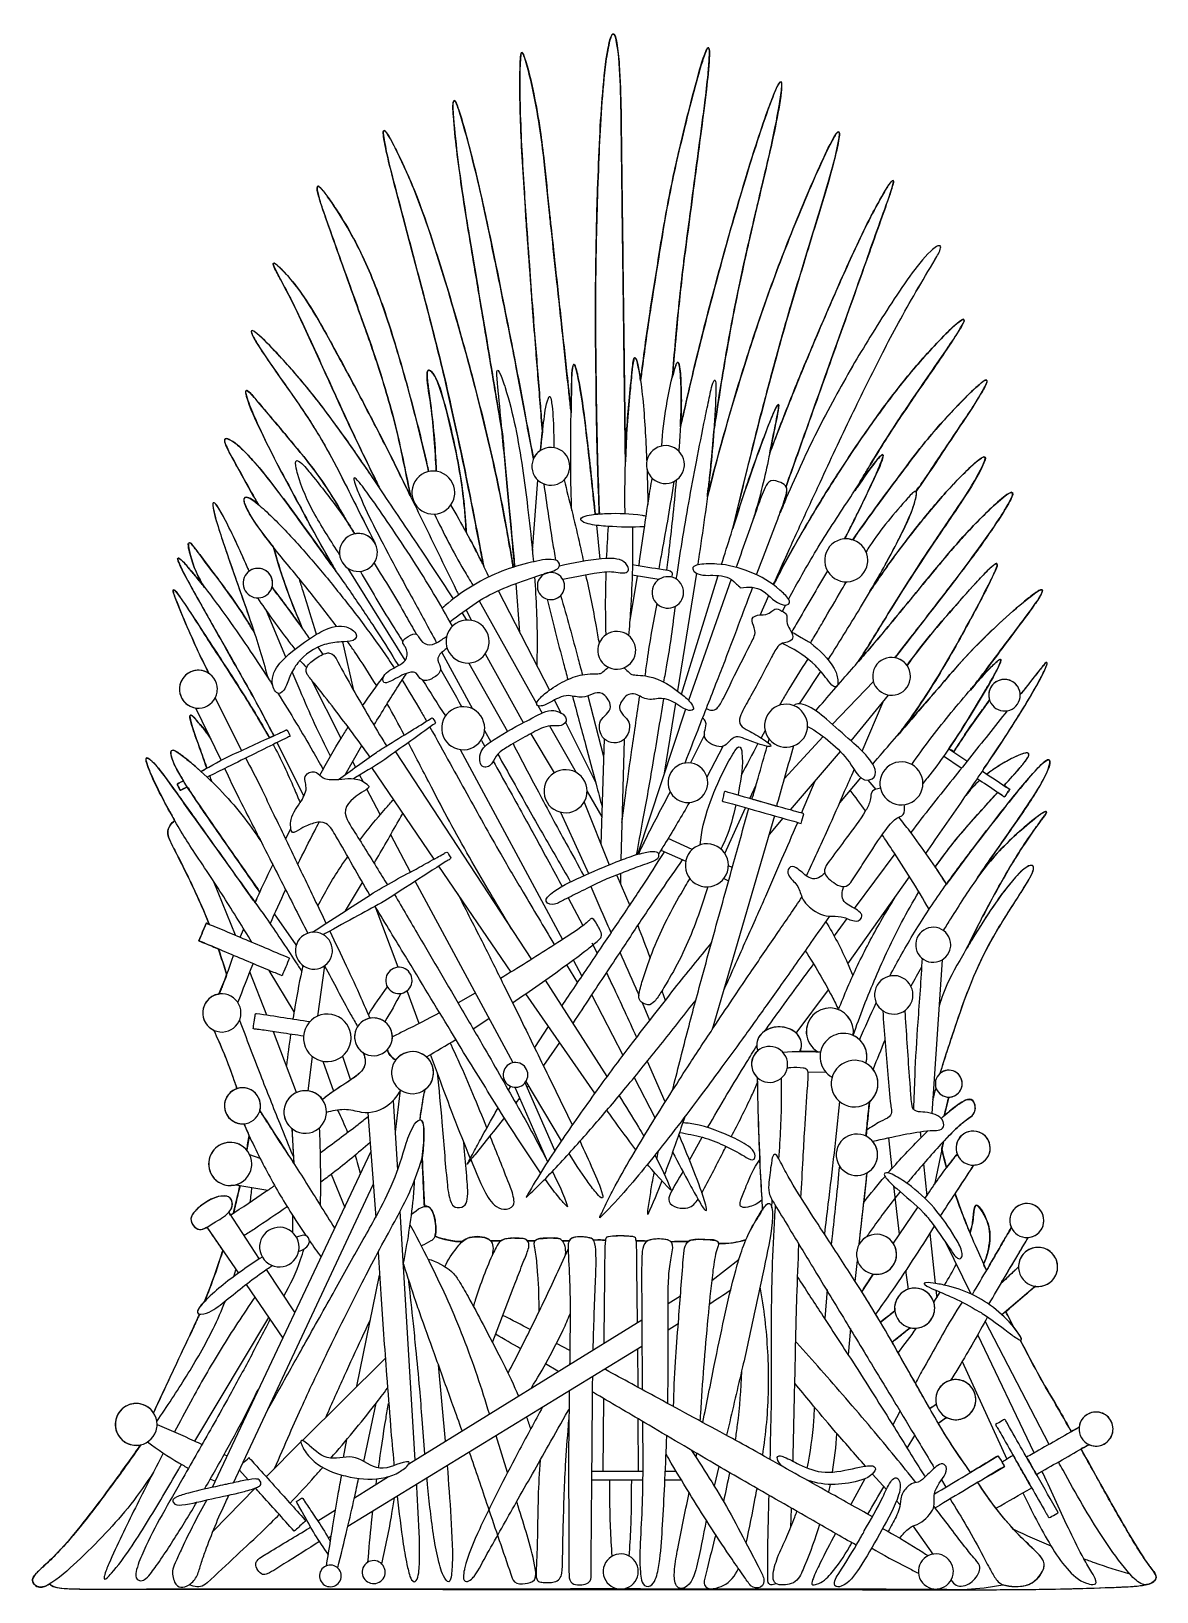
# Model space of a CAD drawing. Extents: x 108 to 339, y 26 to 347.
import ezdxf

# ---------------------------------------------------------------- set-up
doc = ezdxf.new("R2010")
doc.units = 0
doc.layers.add('Capa_1', color=7, linetype='CONTINUOUS')

msp = doc.modelspace()

# ---------------------------------------------------------------- linework, layer by layer
at = {"layer": 'Capa_1', "color": 6}
for points in [[(218.55274, 257.255043)], [(242.131866, 257.616252)], [(194.897724, 251.849864)], [(178.945737, 239.520547)], [(279.871646, 237.908053)], [(157.392083, 233.209994)], [(217.456761, 232.614648)], [(253.621109, 232.253439)], [(241.975382, 231.292179)], [(167.308835, 223.163231)], [(201.951872, 221.186587)], [(232.104516, 219.379958)], [(288.671241, 214.017723)], [(146.028733, 211.371608)], [(311.257339, 210.137971)], [(201.03238, 203.340904)], [(211.016785, 205.569923)], [(267.488795, 203.855067)], [(222.097168, 190.367414)], [(246.935228, 192.127568)], [(291.222641, 191.987556)], [(266.151619, 183.752128)], [(229.847259, 176.479137)], [(251.184425, 175.116076)], [(142.213693, 159.583538)], [(169.700809, 157.552183)], [(296.951379, 158.755818)], [(186.089305, 151.421646)], [(289.174815, 148.440208)], [(150.869746, 144.724)], [(173.534675, 139.598256)], [(182.032479, 139.805333)], [(276.844322, 140.097712)], [(190.509692, 132.426451)], [(209.924336, 131.969352)], [(263.37667, 134.131306)], [(281.969477, 130.169194)], [(299.314527, 130.163899)], [(154.903629, 125.603499)], [(168.478349, 124.32574)], [(305.062678, 116.8945)], [(153.098177, 113.633626)], [(281.897118, 115.518497)], [(144.152098, 106.050608)], [(292.518637, 102.205565)], [(316.104235, 101.983193)], [(162.854326, 96.515655)], [(285.795107, 95.032583)], [(318.942131, 92.43765)], [(293.638147, 83.939846)], [(303.409004, 82.843279)], [(302.099477, 65.107018)], [(133.61588, 60.007748)], [(330.344895, 59.055311)], [(173.337598, 49.173856)], [(146.394059, 47.357226)], [(319.05214, 41.881452)], [(279.136287, 38.077589)], [(180.559996, 29.599199)], [(232.638092, 29.732152)], [(297.48319, 29.732152)], [(171.504497, 28.82619)]]:
    msp.add_lwpolyline(points, close=True, dxfattribs=at)
for points in [[(210.843828, 239.929989), (211.955102, 254.427743)], [(224.016748, 245.116332), (224.756807, 238.170429)], [(184.699765, 217.366252), (172.931098, 236.236142)], [(232.425721, 234.661298), (230.863231, 225.111054)], [(236.850226, 233.948882), (231.380329, 234.829548)], [(244.59973, 235.274881), (240.68468, 211.016871)], [(241.52476, 210.367403), (249.096012, 234.800722)], [(203.835567, 231.676918), (214.360013, 211.168055)], [(208.260667, 223.142641), (207.485305, 233.139394)], [(251.766246, 234.000651), (242.990183, 209.035515)], [(199.874037, 229.551438), (211.70861, 208.442522)], [(257.709709, 226.635294), (259.473975, 230.665647)], [(262.288339, 227.395949), (262.959569, 228.694892)], [(160.125269, 217.987483), (156.109035, 227.482433)], [(197.385595, 225.619334), (196.413151, 227.157698)], [(197.191455, 227.716565), (198.27625, 225.555793)], [(264.067901, 223.244414), (264.214973, 223.19088)], [(166.717012, 220.017661), (167.73063, 218.512823)], [(174.077657, 211.090407), (171.854527, 221.123646)], [(192.226902, 218.948743), (198.546285, 207.324783)], [(201.163574, 218.662842), (208.966599, 204.48394)], [(197.75974, 216.758557), (205.759853, 202.689671)], [(171.465664, 201.228954), (165.42044, 213.282947)], [(272.56747, 204.137445), (281.017035, 212.931745)], [(145.555751, 209.508504), (150.969755, 198.74403)], [(215.379514, 209.148472), (216.730233, 206.466478)], [(222.265424, 209.989128), (225.501002, 197.50981)], [(276.428997, 200.715962), (284.141432, 210.163849)], [(141.528333, 207.513041), (146.81409, 196.685026)], [(211.96981, 207.98307), (212.846945, 206.442947)], [(242.380711, 207.2536), (232.448664, 177.355684)], [(240.271115, 208.479596), (237.942669, 194.114807)], [(278.706261, 198.603424), (283.010745, 208.779034)], [(201.00826, 202.87674), (202.290131, 200.568891)], [(214.347083, 203.815652), (219.850495, 194.224805)], [(217.674422, 204.586902), (223.902026, 192.116967)], [(258.732728, 202.858503), (257.897372, 201.33897)], [(163.804415, 189.352625), (158.349225, 200.415948)], [(172.305737, 193.770071), (175.74898, 199.758831)], [(200.348196, 200.843032), (201.062965, 199.594111)], [(210.538519, 202.21257), (215.357159, 194.155399)], [(225.590422, 201.142476), (224.91858, 179.417042)], [(229.72549, 201.020107), (229.046607, 176.177928)], [(246.245762, 201.99431), (243.363733, 196.181459)], [(250.03433, 199.554107), (246.765808, 193.291194)], [(259.351605, 200.317115), (259.574566, 201.10542)], [(270.667315, 201.66841), (262.653071, 192.892347)], [(174.473575, 195.321383), (173.864698, 196.511476)], [(182.661351, 198.476366), (210.6497, 155.752031)], [(195.951934, 198.954043), (217.042613, 159.828265)], [(274.207032, 198.532253), (263.876126, 186.511187)], [(299.087449, 195.13372), (295.454771, 197.555697)], [(296.543102, 199.115245), (300.27873, 196.624433)], [(176.001956, 192.347005), (175.300118, 193.710054)], [(190.625003, 176.395018), (177.824468, 195.263143)], [(274.093498, 188.000741), (278.467988, 193.145304)], [(179.528141, 185.54935), (176.799073, 190.80334)], [(222.097162, 190.328593), (225.124487, 185.093416)], [(255.599518, 188.853746), (256.915515, 191.710478)], [(266.257511, 185.837016), (269.041879, 192.52172)], [(281.587673, 190.756271), (279.957536, 192.662315)], [(221.474767, 188.101921), (226.623447, 175.216091)], [(250.438471, 177.578057), (254.738848, 186.981829)], [(216.664345, 186.046458), (222.414255, 173.418286)], [(260.659955, 185.306376), (247.868251, 141.338414)], [(262.414239, 184.809862), (259.560453, 181.489582)], [(160.062899, 180.517726), (161.151236, 182.645566)], [(185.748693, 173.715948), (181.696573, 181.405457)], [(243.762597, 178.393428), (238.793344, 180.643614)], [(237.305572, 178.247527), (242.39306, 175.943802)], [(285.42978, 177.493349), (277.099638, 166.251181)], [(206.460509, 153.142961), (191.600971, 174.95841)], [(251.992148, 174.667213), (251.18383, 175.033134)], [(149.747295, 160.717749), (145.323966, 171.713425)], [(172.371037, 165.723482), (175.902535, 171.556352)], [(206.866427, 134.4678), (186.746415, 171.8305)], [(228.258291, 173.051183), (230.869708, 166.828873)], [(228.994832, 173.42651), (228.958946, 171.405169)], [(250.246101, 172.38819), (251.23207, 171.94168)], [(275.763045, 154.863712), (288.4724, 172.744098)], [(218.209763, 168.427849), (221.262977, 162.707924)], [(162.265457, 158.731116), (157.79623, 165.139325)], [(183.248473, 154.134819), (178.463342, 166.688861)], [(275.570086, 164.169822), (272.94398, 160.597162)], [(150.743853, 160.296536), (151.441567, 162.050231)], [(224.226761, 156.968609), (223.171962, 159.114667)], [(168.09831, 154.446034), (166.641717, 144.076884)], [(217.875621, 154.608402), (220.114641, 150.910424)], [(219.266914, 155.630256), (221.035904, 152.270549)], [(295.19829, 155.65907), (293.082216, 124.018655)], [(156.222574, 144.271013), (152.723444, 153.21122)], [(161.803058, 144.969315), (156.684956, 153.468884)], [(213.457581, 151.437529), (226.19871, 131.6452)], [(187.544144, 142.563228), (185.063333, 149.294989)], [(199.071031, 148.786703), (195.54131, 146.81653)], [(223.69142, 128.204898), (209.514294, 148.680811)], [(223.053128, 148.414317), (229.451342, 136.024996)], [(237.486159, 149.259691), (238.156818, 147.364225)], [(265.15742, 140.538333), (271.806239, 149.447355)], [(233.413449, 146.870064), (234.965938, 143.26799)], [(198.65806, 141.47195), (201.903639, 143.559192)], [(211.317988, 137.591604), (214.135888, 141.950233)], [(162.324286, 128.339027), (157.543866, 140.860125)], [(216.430201, 138.624047), (213.124623, 133.920699)], [(165.549274, 135.787928), (164.656249, 128.674945)], [(171.755695, 135.819683), (173.387609, 130.889263)], [(167.747108, 134.777239), (169.927299, 128.604357)], [(238.173278, 126.395334), (234.527076, 134.757832)], [(267.559972, 132.585294), (271.252655, 132.527054)], [(182.668428, 120.205973), (183.716744, 128.857314)], [(205.935163, 128.826129), (206.402268, 129.613269)], [(207.22057, 129.425011), (213.970573, 114.093661)], [(215.494236, 116.423277), (209.356057, 130.365088)], [(216.834936, 118.425223), (209.544309, 130.630993)], [(210.083173, 129.737391), (209.80079, 129.355587)], [(231.806249, 131.421663), (236.086624, 123.060335)], [(183.146106, 112.373522), (182.257787, 126.72948)], [(208.195367, 127.210117), (207.422934, 126.190616)], [(296.538402, 127.388356), (295.600084, 123.566844)], [(176.966146, 124.18691), (178.612767, 102.613831)], [(161.364196, 120.892498), (161.720115, 113.807759)], [(243.169604, 114.429584), (245.792769, 119.134103)], [(284.132614, 119.028805), (284.799143, 112.654129)], [(290.646714, 120.271267), (290.774361, 118.994102)], [(145.044529, 47.059553), (177.594454, 116.128557)], [(236.461951, 114.627249), (236.832578, 116.409164)], [(295.440064, 118.246966), (293.598726, 109.435605)], [(152.647543, 115.581438), (154.778912, 114.830778)], [(291.316761, 113.651857), (291.999174, 107.084811)], [(149.353142, 48.009054), (178.113311, 109.397367)], [(149.839073, 109.35561), (156.414344, 108.234923)], [(169.457264, 111.496374), (172.221612, 104.675776)], [(278.089137, 97.090417), (279.752818, 111.816402)], [(260.111096, 104.531652), (260.211093, 106.161789)], [(285.188583, 109.129708), (286.361044, 99.210014)], [(148.356584, 103.656275), (154.617133, 94.064852)], [(161.456563, 103.10858), (161.456563, 99.588283)], [(186.712307, 52.677681), (183.650262, 103.895714)], [(290.143129, 104.781091), (285.102099, 97.32219)], [(143.824416, 100.628951), (150.333817, 91.126941)], [(151.578626, 98.702317), (151.630989, 98.951162)], [(202.226596, 97.828717), (204.43739, 97.828717)], [(209.817862, 97.828717), (211.396818, 97.828717)], [(216.957306, 97.828717), (218.412722, 97.828717)], [(232.199225, 97.825775), (234.485319, 97.763405)], [(239.311613, 97.681645), (242.904869, 97.652225)], [(292.63983, 99.374735), (293.73522, 89.036769)], [(301.16116, 86.85069), (295.899522, 97.481616)], [(247.757071, 89.663871), (253.367551, 94.034855)], [(277.302597, 89.445041), (277.741459, 93.758954)], [(149.431385, 90.471595), (149.846127, 91.83878)], [(156.054907, 91.879372), (161.947182, 83.009176)], [(174.749481, 67.903163), (179.410478, 90.73633)], [(280.948799, 90.968109), (278.635073, 87.341315)], [(310.893207, 92.437656), (307.268766, 89.00499)], [(151.910425, 88.825569), (159.464611, 77.798131)], [(271.507966, 87.765476), (271.002051, 81.837309)], [(293.458131, 85.144069), (294.778835, 87.237776)], [(293.884051, 87.629587), (294.049366, 86.071204)], [(314.364688, 88.451424), (307.489944, 82.585021)], [(238.765694, 84.886406), (241.332967, 86.450066)], [(141.409505, 56.589807), (156.590842, 81.992622)], [(185.413363, 51.867604), (233.343448, 81.567279)], [(238.784508, 79.496515), (240.865867, 80.792511)], [(282.475404, 81.056064), (285.417426, 83.404505)], [(317.176682, 55.889745), (304.004944, 81.242557)], [(308.278843, 83.258027), (309.866611, 80.068912)], [(275.877766, 74.307243), (276.36898, 79.778305)], [(288.621231, 79.908898), (284.890327, 76.930996)], [(314.129932, 54.149587), (302.491282, 78.462307)], [(172.901084, 39.089454), (233.379334, 76.143286)], [(218.555687, 75.213787), (215.790139, 76.686857)], [(232.586329, 67.686074), (232.524553, 75.613816)], [(163.506731, 56.690992), (180.562944, 73.611293)], [(191.473306, 72.249409), (192.919316, 56.545679)], [(216.11665, 70.946354), (213.560543, 72.482365)], [(299.286872, 72.945935), (308.500021, 52.843608)], [(176.127843, 52.354706), (178.693362, 64.378719)], [(225.449221, 65.364094), (225.340394, 50.351607)], [(232.712811, 50.351607), (232.635145, 61.09549)], [(286.559297, 62.800357), (285.016215, 59.897732)], [(292.631, 63.254497), (293.949939, 64.179872)], [(296.090721, 61.433155), (294.379395, 60.231879)], [(156.08961, 49.212089), (163.21024, 56.392719)], [(171.985133, 53.183026), (172.666363, 56.903946)], [(205.739851, 50.101597), (203.392593, 57.691656)], [(287.974127, 55.154387), (289.577791, 57.749326)], [(147.432974, 53.807792), (148.014784, 53.532468)], [(244.526194, 53.239507), (244.675619, 54.006033)], [(144.576841, 48.742654), (145.617521, 48.310845)], [(152.339292, 48.5991), (150.55796, 50.582197)], [(174.226506, 44.87818), (181.227708, 49.255034)], [(178.719841, 47.68845), (178.866913, 48.800282)], [(233.543466, 48.545566), (223.112557, 48.545566)], [(223.120205, 50.351607), (233.557591, 50.351607)], [(241.507688, 48.545566), (238.130927, 48.545566)], [(238.214464, 50.351607), (240.42524, 50.351607)], [(249.250137, 51.33404), (248.280635, 47.32077)], [(279.232178, 48.818525), (276.407225, 43.503365)], [(283.700217, 46.583041), (280.828783, 49.78451)], [(295.047683, 48.599677), (295.942467, 47.100733)], [(145.156304, 38.059952), (153.825293, 46.916611)], [(272.125679, 47.650782), (271.780348, 46.112994)], [(166.674661, 40.147753), (170.322034, 42.433865)], [(264.044958, 38.860587), (264.18027, 42.702695)], [(286.554579, 43.452772), (285.790994, 44.284004)], [(293.343415, 33.304824), (289.189516, 39.11768)], [(168.846611, 36.626868), (169.423138, 36.976916)]]:
    msp.add_lwpolyline(points, dxfattribs=at)
at = {"layer": 'Capa_1', "color": 5}
msp.add_lwpolyline([(263.044876, 253.084678)], close=True, dxfattribs=at)
for points in [[(226.812876, 344.998031), (226.613447, 344.290322), (226.471081, 343.56673), (226.340481, 342.843137)], [(227.224677, 346.07695), (227.013482, 345.767511), (226.912885, 345.352768), (226.812876, 344.998031)], [(228.104165, 344.93685), (228.048866, 345.188048), (227.742957, 346.836428), (227.224677, 346.07695)], [(228.953063, 335.583677), (228.82717, 338.688066), (228.774813, 341.891288), (228.104165, 344.93685)], [(208.448913, 341.810693), (208.373612, 341.197698), (208.361846, 340.575291), (208.334197, 339.958766)], [(208.568923, 342.366036), (208.462443, 342.252497), (208.465973, 341.949529), (208.448913, 341.810693)], [(208.860125, 342.272498), (208.750115, 342.430159), (208.700699, 342.506637), (208.568923, 342.366036)], [(209.273102, 341.27947), (209.162505, 341.60244), (209.059554, 341.986591), (208.860125, 342.272498)], [(209.839623, 339.38048), (209.667255, 340.018183), (209.487239, 340.654121), (209.273102, 341.27947)], [(226.340481, 342.843137), (226.069281, 341.338887), (225.871617, 339.81993), (225.70572, 338.300974)], [(246.614024, 342.803133), (246.195164, 341.864816), (245.896314, 340.865316), (245.598052, 339.884054)], [(247.170543, 343.382596), (246.926404, 343.651443), (246.693443, 342.980796), (246.614024, 342.803133)], [(246.996999, 338.002124), (247.107008, 339.161049), (247.214076, 340.322916), (247.261728, 341.486547)], [(247.268199, 342.812546), (247.259375, 342.95197), (247.274082, 343.269056), (247.170543, 343.382596)], [(247.261728, 341.486547), (247.279376, 341.927174), (247.296437, 342.371919), (247.268199, 342.812546)], [(208.334197, 339.958766), (208.212421, 337.245587), (208.239482, 334.518877), (208.304194, 331.804522)], [(210.788529, 335.480726), (210.500269, 336.786723), (210.188477, 338.08919), (209.839623, 339.38048)], [(225.70572, 338.300974), (225.360395, 335.138932), (225.118021, 331.965124), (224.923298, 328.79014)], [(245.598052, 339.884054), (244.892108, 337.557967), (244.259111, 335.211879), (243.642587, 332.861085)], [(246.336941, 332.068662), (246.586963, 334.041777), (246.808747, 336.02195), (246.996999, 338.002124)], [(212.329253, 327.225885), (211.911569, 329.994363), (211.392112, 332.746957), (210.788529, 335.480726)], [(229.094841, 329.6108), (229.070133, 331.601563), (229.033659, 333.594679), (228.953063, 335.583677)], [(262.015963, 336.401395), (261.449442, 336.651417), (260.153446, 332.844613), (260.006375, 332.459285)], [(261.634753, 331.455079), (261.842418, 332.665774), (262.038318, 333.889999), (262.121854, 335.115988)], [(262.121854, 335.115988), (262.134797, 335.30424), (262.293634, 336.278443), (262.015963, 336.401395)], [(194.759477, 332.558117), (194.117656, 332.525761), (194.740063, 327.430609), (194.787126, 326.924094)], [(195.518955, 331.106813), (195.465421, 331.254473), (195.099507, 332.575177), (194.759477, 332.558117)], [(196.687293, 327.373545), (196.332556, 328.626596), (195.965465, 329.882588), (195.518955, 331.106813)], [(208.304194, 331.804522), (208.371847, 328.97192), (208.481857, 326.139319), (208.621281, 323.309071)], [(243.642587, 332.861085), (243.098421, 330.78502), (242.590142, 328.70072), (242.087156, 326.614655)], [(245.723357, 327.422961), (245.928081, 328.971332), (246.140453, 330.519115), (246.336941, 332.068662)], [(260.006375, 332.459285), (259.082764, 330.044956), (258.236219, 327.599447), (257.435561, 325.141584)], [(259.961077, 323.060225), (260.565247, 325.85047), (261.151181, 328.640715), (261.634753, 331.455079)], [(224.923298, 328.79014), (224.734458, 325.712811), (224.586798, 322.632541), (224.470906, 319.551683)], [(229.173671, 323.328484), (229.147198, 325.422786), (229.121313, 327.516499), (229.094841, 329.6108)], [(180.228203, 326.3211), (180.132312, 326.223444), (180.165844, 325.935183), (180.167609, 325.817526)], [(180.167609, 325.817526), (180.178787, 325.231004), (180.290561, 324.640952), (180.395276, 324.065608)], [(180.808254, 325.954597), (180.700009, 326.099315), (180.434103, 326.53053), (180.228203, 326.3211)], [(182.831372, 322.331926), (182.220142, 323.552622), (181.628914, 324.856265), (180.808254, 325.954597)], [(194.787126, 326.924094), (195.058915, 324.000896), (195.430124, 321.088288), (195.811922, 318.178033)], [(198.884544, 319.016341), (198.198602, 321.813646), (197.470891, 324.602714), (196.687293, 327.373545)], [(213.268747, 319.939364), (213.014019, 322.374871), (212.694579, 324.804496), (212.329253, 327.225885)], [(242.087156, 326.614655), (241.510047, 324.220327), (240.929996, 321.827764), (240.393478, 319.424024)], [(244.501486, 318.17215), (244.90858, 321.25595), (245.316263, 324.339161), (245.723357, 327.422961)], [(257.435561, 325.141584), (256.58784, 322.54018), (255.741883, 319.937599), (254.95299, 317.317369)], [(273.011044, 325.143349), (271.637395, 322.871974), (270.583773, 320.387638), (269.50309, 317.968014)], [(272.059784, 316.90498), (272.785142, 319.513444), (273.579918, 322.169559), (273.948774, 324.856854)], [(273.92583, 326.134613), (273.623451, 326.312864), (273.109288, 325.305716), (273.011044, 325.143349)], [(273.948774, 324.856854), (273.975835, 325.052165), (274.194678, 325.976952), (273.92583, 326.134613)], [(180.395276, 324.065608), (180.878848, 321.41714), (181.536553, 318.782792), (182.220142, 316.179622)], [(184.795074, 318.2098), (184.16796, 319.596392), (183.512608, 320.971219), (182.831372, 322.331926)], [(208.621281, 323.309071), (208.751292, 320.671781), (208.912483, 318.037432), (209.078968, 315.402495)], [(229.313095, 312.204568), (229.26662, 315.91254), (229.220146, 319.620512), (229.173671, 323.328484)], [(258.515067, 316.837327), (258.999227, 318.91045), (259.511037, 320.979455), (259.961077, 323.060225)], [(188.324795, 309.417853), (187.242935, 312.386937), (186.097541, 315.329548), (184.795074, 318.2098)], [(195.811922, 318.178033), (196.194309, 315.261895), (196.638465, 312.353993), (197.082033, 309.446091)], [(200.79883, 310.800915), (200.202307, 313.547627), (199.554015, 316.286102), (198.884544, 319.016341)], [(214.364725, 309.450797), (213.999399, 312.946986), (213.634073, 316.443175), (213.268747, 319.939364)], [(224.470906, 319.551683), (224.337953, 316.010784), (224.216766, 312.47165), (224.117345, 308.930163)], [(240.393478, 319.424024), (239.900494, 317.216184), (239.438689, 315.001284), (239.003356, 312.781089)], [(243.160192, 308.018318), (243.60729, 311.402733), (244.054388, 314.787735), (244.501486, 318.17215)], [(166.69231, 314.930689), (165.846942, 314.676549), (168.740136, 307.212365), (168.977216, 306.539953)], [(167.147056, 314.666548), (167.063519, 314.741849), (166.841146, 314.975399), (166.69231, 314.930689)], [(182.220142, 316.179622), (183.008446, 313.181124), (183.802634, 310.184391), (184.594468, 307.187069)], [(209.078968, 315.402495), (209.234276, 312.950515), (209.374288, 310.497947), (209.553127, 308.047733)], [(254.95299, 317.317369), (254.051735, 314.324165), (253.182247, 311.320961), (252.296875, 308.323051)], [(255.856599, 305.446328), (256.742559, 309.243132), (257.629107, 313.040523), (258.515067, 316.837327)], [(269.50309, 317.968014), (268.31828, 315.315429), (267.182886, 312.64343), (266.062788, 309.963195)], [(270.403757, 311.279192), (270.973219, 313.149356), (271.535621, 315.021285), (272.059784, 316.90498)], [(282.762488, 308.565425), (283.547851, 310.775619), (284.493816, 313.021698), (285.034452, 315.309546)], [(284.821492, 315.985487), (284.25909, 315.487797), (283.868467, 314.708317), (283.481374, 314.077673)], [(285.034452, 315.309546), (285.095633, 315.56898), (285.308005, 316.416702), (284.821492, 315.985487)], [(168.716017, 312.741674), (168.240093, 313.402908), (167.754168, 314.1165), (167.147056, 314.666548)], [(172.387515, 307.107062), (171.238591, 309.032525), (170.025543, 310.920926), (168.716017, 312.741674)], [(229.48664, 298.358648), (229.428988, 302.973758), (229.370747, 307.588869), (229.313095, 312.204568)], [(239.003356, 312.781089), (238.590379, 310.67208), (238.203286, 308.556012), (237.848549, 306.436415)], [(283.481374, 314.077673), (282.937797, 313.192301), (282.424223, 312.286928), (281.928885, 311.373907)], [(191.189164, 300.874162), (190.284967, 303.737355), (189.352532, 306.596429), (188.324795, 309.417853)], [(197.082033, 309.446091), (197.295582, 308.048321), (197.532073, 306.654669), (197.765035, 305.259841)], [(202.931958, 300.654731), (202.220719, 304.036793), (201.531835, 307.424149), (200.79883, 310.800915)], [(214.757113, 305.80283), (214.625925, 307.018819), (214.491795, 308.234808), (214.364725, 309.450797)], [(224.117345, 308.930163), (224.025573, 305.669289), (223.962626, 302.407826), (223.90968, 299.146364)], [(266.062788, 309.963195), (264.98387, 307.381204), (263.955544, 304.778622), (262.930749, 302.174865)], [(267.130529, 300.526485), (268.221801, 304.110917), (269.312485, 307.69476), (270.403757, 311.279192)], [(281.928885, 311.373907), (279.885765, 307.605341), (278.039721, 303.729707), (276.262506, 299.829953)], [(277.659687, 294.207695), (279.360425, 298.993409), (281.061162, 303.779711), (282.762488, 308.565425)], [(168.977216, 306.539953), (170.616183, 301.886604), (172.289271, 297.245021), (173.945299, 292.597554)], [(178.210379, 295.181899), (176.56494, 299.288729), (174.655361, 303.305552), (172.387515, 307.107062)], [(184.594468, 307.187069), (185.738686, 302.853748), (186.882316, 298.520427), (188.026534, 294.187105)], [(197.765035, 305.259841), (198.308023, 302.009556), (198.851012, 298.759859), (199.394001, 295.509574)], [(209.553127, 308.047733), (209.811385, 304.507422), (210.070231, 300.966523), (210.328489, 297.426213)], [(215.8225, 295.948436), (215.467175, 299.23343), (215.112438, 302.517836), (214.757113, 305.80283)], [(237.848549, 306.436415), (237.50499, 304.387412), (237.16143, 302.338408), (236.836696, 300.286464)], [(242.167163, 300.501189), (242.498369, 303.006702), (242.828986, 305.512216), (243.160192, 308.018318)], [(252.296875, 308.323051), (251.509159, 305.655758), (250.793802, 302.964934), (250.045501, 300.285876)], [(254.445887, 299.289318), (254.900633, 301.34538), (255.377733, 303.39556), (255.856599, 305.446328)], [(262.930749, 302.174865), (261.92772, 299.625818), (260.97646, 297.056769), (260.034612, 294.48419)], [(294.776482, 302.627846), (294.299382, 302.949639), (293.130456, 301.786007), (292.871021, 301.553634)], [(293.728155, 299.87231), (294.133485, 300.582372), (294.728831, 301.423622), (294.854724, 302.252519)], [(294.854724, 302.252519), (294.874726, 302.383118), (294.901787, 302.543132), (294.776482, 302.627846)], [(157.488562, 299.008705), (157.40326, 298.849867), (157.645046, 298.43689), (157.699757, 298.311585)], [(158.366286, 298.581608), (158.248628, 298.682205), (157.642693, 299.295789), (157.488562, 299.008705)], [(193.873517, 292.119865), (193.017559, 295.049534), (192.108656, 297.963907), (191.189164, 300.874162)], [(204.113827, 294.859517), (203.72791, 296.793216), (203.337876, 298.72515), (202.931958, 300.654731)], [(223.90968, 299.146364), (223.863794, 296.317292), (223.841439, 293.486456), (223.841439, 290.657384)], [(236.836696, 300.286464), (236.34077, 297.151483), (235.844256, 294.016502), (235.34833, 290.88211)], [(241.701828, 296.690854), (241.847135, 297.963319), (241.999502, 299.231665), (242.167163, 300.501189)], [(250.045501, 300.285876), (249.351911, 297.803305), (248.694795, 295.311322), (248.029442, 292.821103)], [(252.778094, 291.380389), (253.30814, 294.022385), (253.864071, 296.658499), (254.445887, 299.289318)], [(264.313811, 291.272144), (265.252717, 294.35712), (266.191623, 297.441508), (267.130529, 300.526485)], [(276.262506, 299.829953), (274.492939, 295.946672), (272.756316, 292.04633), (271.083228, 288.120103)], [(292.871021, 301.553634), (291.204404, 300.06115), (289.843109, 298.200399), (288.540053, 296.39377)], [(289.781338, 293.17584), (291.088512, 295.412507), (292.444513, 297.622113), (293.728155, 299.87231)], [(157.699757, 298.311585), (157.986841, 297.656233), (158.344519, 297.029119), (158.677489, 296.396711)], [(165.010398, 290.350887), (163.157294, 293.297027), (161.030049, 296.306115), (158.366286, 298.581608)], [(158.677489, 296.396711), (160.258216, 293.397036), (161.861886, 290.409127), (163.274363, 287.324739)], [(210.328489, 297.426213), (210.525565, 294.730094), (210.71264, 292.032799), (210.919129, 289.337857)], [(217.168501, 283.501463), (216.719638, 287.65065), (216.271363, 291.799249), (215.8225, 295.948436)], [(229.667244, 283.961503), (229.607238, 288.760747), (229.547233, 293.559992), (229.48664, 298.358648)], [(240.885874, 289.156076), (241.144132, 291.669826), (241.415333, 294.180634), (241.701828, 296.690854)], [(288.540053, 296.39377), (287.065218, 294.348296), (285.671566, 292.246935), (284.291445, 290.13675)], [(173.945299, 292.597554), (175.378366, 288.575437), (176.864378, 284.568615), (178.218615, 280.518848)], [(182.645473, 282.303122), (181.313004, 286.645268), (179.900527, 290.96447), (178.210379, 295.181899)], [(188.026534, 294.187105), (188.538343, 292.2487), (189.057212, 290.312648), (189.550785, 288.370125)], [(199.394001, 295.509574), (200.099945, 291.285086), (200.805889, 287.06001), (201.511834, 282.835522)], [(206.496388, 282.923177), (205.702201, 286.901761), (204.908014, 290.880933), (204.113827, 294.859517)], [(248.029442, 292.821103), (247.316438, 290.150281), (246.623436, 287.475929), (245.936906, 284.798635)], [(260.034612, 294.48419), (259.073352, 291.859254), (258.162095, 289.217258), (257.260251, 286.571144)], [(271.116172, 275.795493), (273.29754, 281.93309), (275.47832, 288.070098), (277.659687, 294.207695)], [(286.205143, 286.810576), (287.376422, 288.943116), (288.553584, 291.075068), (289.781338, 293.17584)], [(170.554413, 280.614739), (168.760727, 283.887967), (166.998807, 287.190021), (165.010398, 290.350887)], [(196.689058, 282.300769), (195.777213, 285.581645), (194.828306, 288.851343), (193.873517, 292.119865)], [(210.919129, 289.337857), (211.082085, 287.2112), (211.259747, 285.086307), (211.43035, 282.960239)], [(223.841439, 290.657384), (223.84085, 287.775367), (223.832026, 284.893938), (223.867323, 282.012508)], [(235.34833, 290.88211), (235.041833, 288.945469), (234.762985, 287.005888), (234.481784, 285.065717)], [(240.312883, 283.062601), (240.495252, 285.095132), (240.677621, 287.125898), (240.885874, 289.156076)], [(251.30267, 283.670301), (251.764475, 286.245821), (252.263343, 288.81487), (252.778094, 291.380389)], [(262.520713, 285.093367), (263.104882, 287.156489), (263.689639, 289.220788), (264.313811, 291.272144)], [(284.291445, 290.13675), (282.936032, 288.064804), (281.61827, 285.968149), (280.322862, 283.859141)], [(163.274363, 287.324739), (165.083345, 283.374981), (166.892327, 279.424635), (168.70131, 275.474876)], [(189.550785, 288.370125), (190.372622, 285.132194), (191.220931, 281.900146), (192.002765, 278.652214)], [(257.260251, 286.571144), (256.414883, 284.090338), (255.619519, 281.594237), (254.831803, 279.094606)], [(271.083228, 288.120103), (269.340723, 284.030921), (267.581745, 279.946445), (265.913363, 275.826084)], [(282.960152, 280.691216), (284.01495, 282.744337), (285.093869, 284.787458), (286.205143, 286.810576)], [(297.466718, 285.96109), (296.094833, 284.708039), (294.797072, 283.370275), (293.525196, 282.016038)], [(299.132747, 287.32768), (298.527988, 286.948235), (297.992058, 286.441132), (297.466718, 285.96109)], [(298.979204, 285.814018), (299.06627, 285.96462), (299.969879, 287.2865), (299.638673, 287.512403)], [(299.638673, 287.512403), (299.511015, 287.599469), (299.228637, 287.387686), (299.132747, 287.32768)], [(153.166418, 285.213966), (152.864038, 285.196905), (153.015228, 284.853934), (153.087588, 284.653917)], [(153.087588, 284.653917), (153.522332, 283.45087), (154.320637, 282.326065), (155.011286, 281.26009)], [(153.797061, 284.859229), (153.652931, 284.964532), (153.364082, 285.225143), (153.166418, 285.213966)], [(155.422498, 283.45087), (154.903041, 283.941501), (154.375347, 284.437427), (153.797061, 284.859229)], [(162.061316, 276.355542), (159.947013, 278.802815), (157.775646, 281.227734), (155.422498, 283.45087)], [(201.511834, 282.835522), (202.163067, 278.939298), (202.813713, 275.042486), (203.464946, 271.146262)], [(207.459414, 277.994509), (207.149975, 279.639948), (206.824652, 281.281268), (206.496388, 282.923177)], [(211.43035, 282.960239), (211.754497, 278.914002), (212.078643, 274.867764), (212.402789, 270.821527)], [(218.322131, 272.829939), (217.937392, 276.387309), (217.552652, 279.944092), (217.168501, 283.501463)], [(229.829023, 271.06449), (229.7749, 275.36369), (229.721366, 279.662302), (229.667244, 283.961503)], [(234.481784, 285.065717), (234.152931, 282.79493), (233.844669, 280.523554), (233.548761, 278.248061)], [(239.635177, 275.522528), (239.861079, 278.035689), (240.086981, 280.549439), (240.312883, 283.062601)], [(245.936906, 284.798635), (245.281554, 282.243117), (244.642086, 279.682304), (244.028503, 277.116197)], [(249.87078, 275.417813), (250.319055, 278.173937), (250.809686, 280.922413), (251.30267, 283.670301)], [(260.584661, 278.076869), (261.208245, 280.421192), (261.859478, 282.759045), (262.520713, 285.093367)], [(280.322862, 283.859141), (279.100402, 281.869555), (277.894414, 279.86585), (276.727841, 277.843319)], [(296.524283, 281.972505), (297.38024, 283.226144), (298.218549, 284.500374), (298.979204, 285.814018)], [(155.011286, 281.26009), (155.736643, 280.139991), (156.484356, 279.035777), (157.249717, 277.94274)], [(175.427782, 271.548061), (173.835289, 274.587152), (172.203381, 277.60624), (170.554413, 280.614739)], [(178.218615, 280.518848), (179.684037, 276.134934), (181.083572, 271.734548), (182.246615, 267.25945)], [(186.17343, 269.825558), (185.083923, 274.006512), (183.912643, 278.17276), (182.645473, 282.303122)], [(199.183982, 273.000542), (198.369205, 276.10552), (197.548545, 279.208145), (196.689058, 282.300769)], [(223.867323, 282.012508), (223.920269, 277.643302), (223.973215, 273.273507), (224.026161, 268.9043)], [(232.05157, 279.540527), (231.809196, 279.734073), (231.752132, 279.411104), (231.692715, 279.183437)], [(232.551614, 278.055103), (232.468666, 278.408075), (232.382188, 279.276386), (232.05157, 279.540527)], [(279.65398, 274.142995), (280.729368, 276.338482), (281.842995, 278.51632), (282.960152, 280.691216)], [(293.525196, 282.016038), (290.933204, 279.255796), (288.49299, 276.361425), (286.146314, 273.391164)], [(288.883613, 270.779759), (291.430307, 274.510674), (293.977589, 278.24159), (296.524283, 281.972505)], [(157.249717, 277.94274), (159.349313, 274.941888), (161.467734, 271.953391), (163.525562, 268.924302)], [(168.150673, 268.80135), (166.186971, 271.372164), (164.176795, 273.907092), (162.061316, 276.355542)], [(189.33959, 276.957948), (189.141337, 276.771461), (189.175458, 276.313773), (189.17487, 276.081988)], [(189.849635, 276.910296), (189.683738, 277.020894), (189.50078, 277.109726), (189.33959, 276.957948)], [(190.950908, 275.416636), (190.687355, 275.936093), (190.351443, 276.574973), (189.849635, 276.910296)], [(192.002765, 278.652214), (192.716357, 275.687836), (193.442891, 272.724635), (194.093536, 269.74555)], [(209.62078, 266.492912), (208.900129, 270.326778), (208.180065, 274.160644), (207.459414, 277.994509)], [(219.194561, 277.957447), (218.857472, 276.743811), (218.944539, 275.317804), (218.911006, 274.070636)], [(219.498117, 278.185114), (219.300452, 278.351011), (219.255154, 278.174525), (219.194561, 277.957447)], [(219.795202, 277.446814), (219.735785, 277.644478), (219.66872, 278.041572), (219.498117, 278.185114)], [(220.299952, 275.286625), (220.15641, 276.010806), (220.008161, 276.739693), (219.795202, 277.446814)], [(231.332684, 276.556148), (231.184436, 275.143671), (231.047953, 273.730018), (230.905588, 272.317541)], [(231.692715, 279.183437), (231.472108, 278.336892), (231.423868, 277.423283), (231.332684, 276.556148)], [(233.118135, 274.942477), (232.962827, 275.985509), (232.7934, 277.027954), (232.551614, 278.055103)], [(233.548761, 278.248061), (233.405219, 277.146199), (233.261677, 276.044338), (233.118135, 274.942477)], [(240.344651, 278.008628), (240.036977, 277.20444), (239.841665, 276.35613), (239.635177, 275.522528)], [(240.666443, 278.63633), (240.5029, 278.534556), (240.407009, 278.170407), (240.344651, 278.008628)], [(241.345915, 275.522528), (241.328855, 275.783139), (241.23767, 278.990479), (240.666443, 278.63633)], [(244.028503, 277.116197), (243.337854, 274.229473), (242.691915, 271.331572), (242.02421, 268.439554)], [(254.831803, 279.094606), (253.930548, 276.234943), (253.054589, 273.370574), (252.19216, 270.498558)], [(257.943253, 268.147763), (258.820977, 271.458054), (259.703995, 274.767167), (260.584661, 278.076869)], [(276.727841, 277.843319), (275.484202, 275.687248), (274.245859, 273.528235), (273.058696, 271.340396)], [(168.70131, 275.474876), (170.278507, 272.031633), (171.826289, 268.572506), (173.433489, 265.143382)], [(189.17487, 276.081988), (189.172516, 275.115433), (189.341943, 274.147113), (189.475484, 273.192323)], [(189.475484, 273.192323), (189.84081, 270.588566), (190.181428, 267.987161), (190.442039, 265.370461)], [(192.155131, 272.2593), (191.820984, 273.332336), (191.460952, 274.41243), (190.950908, 275.416636)], [(218.911006, 274.070636), (218.864532, 272.351661), (218.851589, 270.630922), (218.822175, 268.91136)], [(221.688309, 266.208181), (221.303569, 269.242565), (220.893533, 272.285185), (220.299952, 275.286625)], [(241.497105, 270.342662), (241.510047, 272.071049), (241.457101, 273.797671), (241.345915, 275.522528)], [(248.4183, 266.101113), (248.90246, 269.20668), (249.366618, 272.315776), (249.87078, 275.417813)], [(265.913363, 275.826084), (264.218509, 271.640423), (262.53895, 267.450055), (260.932338, 263.229097)], [(265.466265, 259.898216), (267.349371, 265.197505), (269.233066, 270.496793), (271.116172, 275.795493)], [(276.537824, 267.725373), (277.563208, 269.871444), (278.608006, 272.006925), (279.65398, 274.142995)], [(286.146314, 273.391164), (283.767282, 270.379135), (281.531203, 267.260038), (279.331599, 264.116233)], [(298.890372, 265.571067), (300.581109, 268.1007), (302.331851, 270.632099), (303.774918, 273.314099)], [(303.467833, 274.601859), (302.847778, 274.144171), (302.274787, 273.617066), (301.712385, 273.091138)], [(304.246725, 275.036603), (304.011998, 275.067194), (303.633141, 274.724222), (303.467833, 274.601859)], [(303.774918, 273.314099), (303.867279, 273.48529), (304.76677, 274.968361), (304.246725, 275.036603)], [(152.023377, 272.89818), (151.716291, 272.89112), (151.838654, 272.450494), (151.87807, 272.249299)], [(151.87807, 272.249299), (152.132798, 270.940949), (152.721673, 269.659072), (153.236424, 268.437789)], [(152.504007, 272.576387), (152.404586, 272.664042), (152.183391, 272.90171), (152.023377, 272.89818)], [(153.918837, 271.058607), (153.471151, 271.580417), (153.021699, 272.121053), (152.504007, 272.576387)], [(160.980044, 262.668459), (158.627485, 265.465763), (156.298457, 268.284246), (153.918837, 271.058607)], [(181.168873, 260.443558), (179.274001, 264.155649), (177.362657, 267.856561), (175.427782, 271.548061)], [(194.014117, 265.202799), (193.454068, 267.567124), (192.877547, 269.938509), (192.155131, 272.2593)], [(201.426532, 264.017989), (200.708234, 267.019429), (199.967581, 270.014986), (199.183982, 273.000542)], [(203.464946, 271.146262), (203.843215, 268.881357), (204.222071, 266.615864), (204.60034, 264.35096)], [(212.402789, 270.821527), (212.526917, 269.269626), (212.651634, 267.717726), (212.775763, 266.166413)], [(218.679221, 269.524943), (218.560387, 270.626804), (218.440965, 271.728077), (218.322131, 272.829939)], [(229.945503, 261.741908), (229.906676, 264.849239), (229.86785, 267.957158), (229.829023, 271.06449)], [(230.905588, 272.317541), (230.683803, 270.117936), (230.514965, 267.914802), (230.359069, 265.709903)], [(241.324736, 265.412229), (241.324736, 267.05355), (241.484751, 268.698988), (241.497105, 270.342662)], [(252.19216, 270.498558), (251.446212, 268.013634), (250.728502, 265.519298), (250.031382, 263.020255)], [(261.5018, 269.993808), (261.315901, 270.128525), (260.977636, 269.301394), (260.935868, 269.216681)], [(261.528273, 269.743786), (261.527684, 269.782613), (261.548863, 269.959687), (261.5018, 269.993808)], [(273.058696, 271.340396), (271.790349, 269.002544), (270.555535, 266.649985), (269.3519, 264.278012)], [(283.331949, 262.346666), (285.110929, 265.202211), (286.986976, 268.00128), (288.883613, 270.779759)], [(301.712385, 273.091138), (299.104509, 270.653277), (296.671354, 268.02187), (294.304676, 265.352224)], [(153.236424, 268.437789), (153.881775, 266.904713), (154.563599, 265.388698), (155.274838, 263.885037)], [(163.525562, 268.924302), (165.296893, 266.317015), (166.965275, 263.637956), (168.503645, 260.886538)], [(173.569383, 261.350697), (171.8157, 263.869741), (170.013778, 266.361724), (168.150673, 268.80135)], [(182.246615, 267.25945), (183.427307, 262.714934), (184.342093, 258.112177), (185.293941, 253.515892)], [(189.491956, 256.179655), (188.501281, 260.755939), (187.353533, 265.294572), (186.17343, 269.825558)], [(194.093536, 269.74555), (194.817717, 266.431142), (195.558959, 263.119087), (196.256667, 259.798796)], [(218.811586, 268.301894), (218.811586, 268.704283), (218.722755, 269.125496), (218.679221, 269.524943)], [(218.822175, 268.91136), (218.818645, 268.708401), (218.815116, 268.505442), (218.811586, 268.301894)], [(224.026161, 268.9043), (224.059693, 266.142293), (224.128523, 263.38264), (224.197941, 260.621221)], [(242.02421, 268.439554), (241.791248, 267.430642), (241.558286, 266.421141), (241.324736, 265.412229)], [(255.913075, 260.126472), (256.588428, 262.799647), (257.236132, 265.482235), (257.943253, 268.147763)], [(260.935868, 269.216681), (259.694583, 266.679399), (258.774502, 263.965044), (257.791475, 261.320694)], [(260.648784, 264.721581), (260.886452, 265.916979), (261.126473, 267.11179), (261.33708, 268.312484)], [(261.33708, 268.312484), (261.418263, 268.776054), (261.537097, 269.270215), (261.528273, 269.743786)], [(273.216356, 260.772411), (274.306452, 263.097909), (275.430668, 265.408111), (276.537824, 267.725373)], [(155.274838, 263.885037), (156.524948, 261.24304), (157.852711, 258.633988), (159.238127, 256.060233)], [(173.433489, 265.143382), (175.133638, 261.515417), (176.914383, 257.923926), (178.655124, 254.315374)], [(190.442039, 265.370461), (190.676178, 263.020255), (190.851487, 260.658871), (190.966203, 258.299841)], [(195.541898, 258.041583), (195.10186, 260.441793), (194.57652, 262.828473), (194.014117, 265.202799)], [(203.506714, 254.778356), (202.854304, 257.866862), (202.161302, 260.94772), (201.426532, 264.017989)], [(204.60034, 264.35096), (204.810946, 263.089084), (204.873305, 261.800736), (204.990962, 260.528272)], [(210.635575, 261.091851), (210.29731, 262.892008), (209.959045, 264.692754), (209.62078, 266.492912)], [(212.911657, 264.357431), (212.890478, 263.679724), (212.756937, 262.994959), (212.688108, 262.319017)], [(212.775763, 266.166413), (212.823414, 265.57342), (212.929894, 264.952189), (212.911657, 264.357431)], [(222.650746, 257.971577), (222.358368, 260.720053), (222.035986, 263.466176), (221.688309, 266.208181)], [(230.359069, 265.709903), (230.194349, 263.378522), (230.099635, 261.043611), (230.010803, 258.7087)], [(247.757654, 259.292869), (247.975908, 261.564833), (248.066504, 263.845621), (248.4183, 266.101113)], [(260.054614, 261.729553), (260.252867, 262.7267), (260.450531, 263.723846), (260.648784, 264.721581)], [(269.3519, 264.278012), (268.308279, 262.220773), (267.30172, 260.139414), (266.341048, 258.042171)], [(279.331599, 264.116233), (277.177292, 261.03714), (275.113582, 257.890393), (273.089875, 254.723645)], [(294.304676, 265.352224), (291.930939, 262.674342), (289.758395, 259.845271), (287.613501, 256.983843)], [(291.633854, 254.715997), (294.052889, 258.33455), (296.471337, 261.953102), (298.890372, 265.571067)], [(147.613578, 262.913775), (147.23531, 262.564333), (147.892426, 261.394818), (148.020084, 261.113617)], [(148.669553, 262.671989), (148.447769, 262.796118), (147.877719, 263.157914), (147.613578, 262.913775)], [(148.020084, 261.113617), (148.83898, 259.312871), (149.875541, 257.599191), (150.830331, 255.869628)], [(152.374584, 259.528772), (151.273899, 260.680638), (150.071441, 261.887803), (148.669553, 262.671989)], [(166.464055, 255.80021), (164.732726, 258.166888), (162.86668, 260.42591), (160.980044, 262.668459)], [(168.503645, 260.886538), (169.844939, 258.486916), (171.100343, 256.045526), (172.335746, 253.590016)], [(176.158434, 257.603309), (175.30483, 258.858714), (174.437107, 260.104705), (173.569383, 261.350697)], [(183.217288, 256.282017), (182.53664, 257.670374), (181.871876, 259.066967), (181.168873, 260.443558)], [(204.990962, 260.528272), (205.356288, 256.574984), (205.721615, 252.621696), (206.086941, 248.668408)], [(210.946779, 259.435235), (210.84324, 259.987636), (210.739113, 260.540037), (210.635575, 261.091851)], [(212.4022, 260.452383), (212.159238, 260.182947), (211.838033, 259.995284), (211.603895, 259.704082)], [(212.544566, 260.911246), (212.521034, 260.68005), (212.535153, 260.599454), (212.4022, 260.452383)], [(212.688108, 262.319017), (212.640457, 261.849564), (212.592217, 261.380699), (212.544566, 260.911246)], [(224.197941, 260.621221), (224.280889, 257.322108), (224.390899, 254.025937), (224.506791, 250.728001)], [(229.990213, 258.163358), (229.990213, 259.355816), (229.960211, 260.54945), (229.945503, 261.741908)], [(250.031382, 263.020255), (249.315437, 260.452383), (248.623024, 257.876274), (247.962966, 255.293107)], [(257.791475, 261.320694), (256.801388, 258.656343), (255.872483, 255.967283), (254.951814, 253.277636)], [(260.932338, 263.229097), (260.528185, 262.166651), (260.124032, 261.104205), (259.719291, 260.041758)], [(259.719291, 260.041758), (259.719291, 260.580629), (259.949899, 261.204213), (260.054614, 261.729553)], [(270.063139, 253.960637), (271.114407, 256.231424), (272.154499, 258.506918), (273.216356, 260.772411)], [(280.055191, 257.020905), (281.13411, 258.805179), (282.228911, 260.577099), (283.331949, 262.346666)], [(156.067261, 255.225454), (154.893628, 256.706172), (153.680581, 258.162182), (152.374584, 259.528772)], [(178.147432, 254.678935), (177.484433, 255.653727), (176.821433, 256.628518), (176.158434, 257.603309)], [(190.966203, 258.299841), (190.999735, 257.615663), (191.027973, 256.931486), (191.059152, 256.24672)], [(196.669056, 250.653288), (196.387267, 253.130564), (195.99135, 255.589603), (195.541898, 258.041583)], [(196.256667, 259.798796), (196.976142, 256.375555), (197.647965, 252.941136), (198.343321, 249.5126)], [(211.064436, 258.810474), (211.064436, 259.01108), (210.983841, 259.239335), (210.946779, 259.435235)], [(211.603895, 259.704082), (211.385052, 259.431705), (211.203272, 259.130502), (211.064436, 258.810474)], [(223.341983, 251.467477), (223.111375, 253.635314), (222.881355, 255.803151), (222.650746, 257.971577)], [(230.010803, 258.7087), (230.003744, 258.52692), (229.997273, 258.345139), (229.990213, 258.163358)], [(247.309379, 254.858951), (247.468805, 256.336139), (247.615288, 257.813916), (247.757654, 259.292869)], [(254.289403, 253.594134), (254.817684, 255.774914), (255.363615, 257.950399), (255.913075, 260.126472)], [(263.044876, 253.084678), (263.852006, 255.356053), (264.659136, 257.626841), (265.466265, 259.898216)], [(266.341048, 258.042171), (265.232715, 255.622547), (264.154974, 253.191746), (263.103705, 250.746826)], [(281.625917, 258.373377), (280.216382, 256.625577), (278.943329, 254.76306), (277.671453, 252.914075)], [(281.018805, 254.430678), (281.507083, 255.512538), (282.004774, 256.590279), (282.448342, 257.691552)], [(282.49717, 259.369935), (282.18126, 259.062849), (281.901824, 258.71576), (281.625917, 258.373377)], [(282.448342, 257.691552), (282.620711, 258.119825), (282.794843, 258.551628), (282.923678, 258.995784)], [(282.853084, 259.658195), (282.726602, 259.638194), (282.580707, 259.451118), (282.49717, 259.369935)], [(283.030747, 259.515242), (282.998391, 259.667608), (283.010745, 259.683492), (282.853084, 259.658195)], [(282.923678, 258.995784), (282.964858, 259.136385), (283.063102, 259.363464), (283.030747, 259.515242)], [(301.90299, 257.887452), (300.797599, 256.929133), (299.74633, 255.906102), (298.720946, 254.862481)], [(303.25252, 258.939309), (302.770713, 258.636929), (302.331851, 258.259249), (301.90299, 257.887452)], [(302.93308, 256.244955), (303.055444, 256.477917), (304.612051, 259.226981), (303.776683, 259.189331)], [(303.776683, 259.189331), (303.598432, 259.181095), (303.396062, 259.029905), (303.25252, 258.939309)], [(150.830331, 255.869628), (151.790415, 254.130064), (152.728733, 252.374616), (153.720584, 250.652112)], [(162.785497, 246.261138), (160.604129, 249.289051), (158.385699, 252.300491), (156.067261, 255.225454)], [(159.238127, 256.060233), (161.180062, 252.452858), (163.121409, 248.845483), (165.063344, 245.238107)], [(171.708044, 247.615963), (170.087902, 250.425033), (168.380105, 253.181157), (166.464055, 255.80021)], [(178.961033, 253.48236), (178.689832, 253.881218), (178.418632, 254.280077), (178.147432, 254.678935)], [(178.655124, 254.315374), (178.867495, 253.875335), (179.079867, 253.434708), (179.292238, 252.99467)], [(184.977443, 252.691114), (184.390921, 253.888278), (183.80381, 255.084853), (183.217288, 256.282017)], [(191.059152, 256.24672), (190.537342, 256.317314), (190.005531, 256.294371), (189.491956, 256.179655)], [(205.267457, 245.832865), (204.716232, 248.821363), (204.135005, 251.805154), (203.506714, 254.778356)], [(247.962966, 255.293107), (247.59411, 253.848274), (247.225254, 252.403442), (246.85581, 250.958609)], [(247.125245, 253.22116), (247.190545, 253.766502), (247.249962, 254.312433), (247.309379, 254.858951)], [(265.91454, 244.998675), (267.297602, 247.985995), (268.680076, 250.973316), (270.063139, 253.960637)], [(273.089875, 254.723645), (271.131468, 251.659847), (269.217771, 248.563693), (267.378786, 245.427536)], [(277.7997, 253.239397), (278.151495, 253.833567), (278.503879, 254.427737), (278.855675, 255.021906)], [(278.119139, 248.290728), (279.112168, 250.323847), (280.088136, 252.368144), (281.018805, 254.430678)], [(278.855675, 255.021906), (279.25218, 255.690789), (279.652803, 256.356141), (280.055191, 257.020905)], [(287.613501, 256.983843), (285.579794, 254.271841), (283.543144, 251.559838), (281.552382, 248.816068)], [(290.619059, 253.254693), (290.9585, 253.740618), (291.303825, 254.223013), (291.633854, 254.715997)], [(298.720946, 254.862481), (296.557227, 252.659935), (294.52999, 250.327377), (292.555111, 247.955993)], [(298.359149, 248.760769), (299.985174, 251.185688), (301.571784, 253.658846), (302.93308, 256.244955)], [(151.673934, 250.866836), (151.043879, 250.423856), (152.009258, 248.696646), (152.195156, 248.322496)], [(152.197509, 250.867425), (152.038672, 250.916841), (151.824536, 250.973316), (151.673934, 250.866836)], [(154.490063, 249.34435), (153.899423, 249.93499), (153.013463, 250.614461), (152.197509, 250.867425)], [(153.720584, 250.652112), (153.972959, 250.213838), (154.231217, 249.779094), (154.490063, 249.34435)], [(172.335746, 253.590016), (174.255914, 249.773211), (176.176083, 245.956994), (178.096251, 242.140189)], [(179.292238, 252.99467), (179.292238, 253.112327), (179.023391, 253.389999), (178.961033, 253.48236)], [(185.575142, 251.472183), (185.375713, 251.87869), (185.176872, 252.285196), (184.977443, 252.691114)], [(185.293941, 253.515892), (185.469839, 252.667582), (185.645148, 251.818684), (185.821046, 250.970375)], [(185.821046, 250.970375), (185.821046, 251.107446), (185.633383, 251.352761), (185.575142, 251.472183)], [(197.035559, 246.788243), (196.931432, 248.078356), (196.81554, 249.367293), (196.669056, 250.653288)], [(223.649657, 248.573106), (223.547295, 249.537896), (223.444345, 250.502687), (223.341983, 251.467477)], [(224.506791, 250.728001), (224.538559, 249.820862), (224.570326, 248.913136), (224.602682, 248.005997)], [(246.85581, 250.958609), (246.85581, 251.701027), (247.03759, 252.484037), (247.125245, 253.22116)], [(252.076267, 244.456862), (252.813979, 247.502424), (253.551691, 250.548573), (254.289403, 253.594134)], [(254.951814, 253.277636), (254.004672, 250.510334), (253.125771, 247.72009), (252.230399, 244.935728)], [(263.103705, 250.746826), (262.661902, 249.7185), (262.237158, 248.682527), (261.805944, 247.649495)], [(262.443647, 249.429651), (262.623075, 249.950285), (262.797796, 250.473861), (262.948986, 251.003907)], [(262.948986, 251.003907), (263.097234, 251.524541), (263.278426, 252.121652), (263.184889, 252.6717)], [(263.184889, 252.6717), (263.160769, 252.815831), (263.116059, 252.955843), (263.044876, 253.084678)], [(277.207295, 252.23931), (277.207295, 252.495803), (277.673218, 253.025261), (277.7997, 253.239397)], [(277.671453, 252.914075), (277.516734, 252.689349), (277.362014, 252.464035), (277.207295, 252.23931)], [(289.650739, 250.311493), (289.766631, 250.745649), (289.930763, 251.26746), (289.879582, 251.724559)], [(289.818989, 251.971639), (289.807223, 252.326964), (290.38845, 252.924664), (290.619059, 253.254693)], [(289.879582, 251.724559), (289.870758, 251.802212), (289.821342, 251.899868), (289.818989, 251.971639)], [(307.449947, 250.608578), (306.26749, 249.633199), (305.152098, 248.574282), (304.057296, 247.502424)], [(308.883602, 251.665142), (308.37238, 251.365704), (307.905869, 250.984494), (307.449947, 250.608578)], [(308.020585, 248.212486), (308.178246, 248.470156), (310.322551, 251.865747), (309.453063, 251.906927)], [(309.453063, 251.906927), (309.267753, 251.915752), (309.034203, 251.753385), (308.883602, 251.665142)], [(145.176306, 249.767328), (144.907458, 249.597901), (145.185718, 248.611344), (145.218662, 248.440741)], [(148.182452, 245.138687), (147.946548, 245.606963), (145.795772, 250.158539), (145.176306, 249.767328)], [(145.218662, 248.440741), (145.526925, 246.839424), (146.029322, 245.269287), (146.519953, 243.716209)], [(152.195156, 248.322496), (153.407616, 245.885223), (155.155416, 243.686207), (156.824974, 241.550725)], [(172.861674, 245.626377), (172.440461, 246.265845), (172.091019, 246.952375), (171.708044, 247.615963)], [(198.343321, 249.5126), (198.956315, 246.491158), (199.518129, 243.459128), (200.102298, 240.432392)], [(206.086941, 248.668408), (206.41344, 245.136922), (206.739939, 241.605436), (207.06585, 238.07395)], [(223.777904, 247.368294), (223.777904, 247.7648), (223.691426, 248.179542), (223.649657, 248.573106)], [(224.621507, 247.473009), (224.554442, 247.381236), (223.917916, 247.38359), (223.777904, 247.368294)], [(224.602682, 248.005997), (224.606212, 247.911871), (224.678571, 247.551251), (224.621507, 247.473009)], [(261.805944, 247.649495), (261.805944, 247.93305), (262.053025, 248.325437), (262.149504, 248.595461)], [(262.149504, 248.595461), (262.248924, 248.873132), (262.347168, 249.150803), (262.443647, 249.429651)], [(276.654305, 245.349294), (277.149054, 246.326438), (277.637921, 247.307112), (278.119139, 248.290728)], [(281.552382, 248.816068), (280.396986, 247.223576), (279.239238, 245.63226), (278.102079, 244.026825)], [(285.485079, 240.759479), (287.059923, 243.811512), (288.759484, 246.976495), (289.650739, 250.311493)], [(292.555111, 247.955993), (290.576114, 245.579314), (288.667711, 243.145571), (286.799901, 240.681237)], [(292.825723, 240.609466), (294.648824, 243.340882), (296.530166, 246.033471), (298.359149, 248.760769)], [(304.057296, 247.502424), (301.821218, 245.313408), (299.702797, 243.01203), (297.640851, 240.659471)], [(302.721297, 240.408272), (304.557928, 242.958496), (306.381029, 245.529898), (308.020585, 248.212486)], [(150.446179, 240.405331), (149.719645, 241.996058), (148.967814, 243.576785), (148.182452, 245.138687)], [(167.119406, 240.245317), (165.674574, 242.250787), (164.230329, 244.255668), (162.785497, 246.261138)], [(165.063344, 245.238107), (166.452877, 242.656705), (167.899475, 240.105304), (169.35372, 237.559787)], [(174.184143, 243.524428), (173.681158, 244.158013), (173.308184, 244.94867), (172.861674, 245.626377)], [(197.158511, 245.062798), (197.121449, 245.638142), (197.082033, 246.213487), (197.035559, 246.788243)], [(197.377353, 243.395005), (197.111448, 243.885048), (197.193808, 244.513338), (197.158511, 245.062798)], [(206.024582, 241.586022), (205.779855, 243.003206), (205.528656, 244.418624), (205.267457, 245.832865)], [(252.230399, 244.935728), (252.179218, 244.776302), (252.127448, 244.616288), (252.076267, 244.456862)], [(267.378786, 245.427536), (265.483914, 242.196076), (263.624339, 238.937555), (261.885951, 235.619029)], [(263.81965, 240.375328), (264.51324, 241.918993), (265.203889, 243.463246), (265.91454, 244.998675)], [(275.878355, 243.839749), (276.137201, 244.342735), (276.398989, 244.844543), (276.654305, 245.349294)], [(140.350588, 241.508369), (139.758183, 241.720152), (140.184691, 240.188253), (140.216459, 240.033533)], [(140.731798, 241.168927), (140.631201, 241.276584), (140.495307, 241.456599), (140.350588, 241.508369)], [(141.690706, 239.979999), (141.38362, 240.383564), (141.079476, 240.798306), (140.731798, 241.168927)], [(146.519953, 243.716209), (147.504157, 240.600642), (148.615431, 237.526255), (149.687289, 234.440102)], [(156.824974, 241.550725), (157.054994, 241.256582), (157.387376, 240.948908), (157.555626, 240.615937)], [(174.62124, 243.40677), (174.366512, 243.379121), (174.344746, 243.322645), (174.184143, 243.524428)], [(175.041277, 243.429714), (174.901265, 243.429714), (174.760664, 243.422066), (174.62124, 243.40677)], [(176.157846, 243.266758), (175.796049, 243.375003), (175.418957, 243.429714), (175.041277, 243.429714)], [(178.523347, 241.291291), (178.042129, 242.239609), (177.177347, 242.962025), (176.157846, 243.266758)], [(178.096251, 242.140189), (178.238616, 241.857223), (178.380982, 241.574257), (178.523347, 241.291291)], [(199.173982, 240.006472), (198.590401, 241.144219), (197.986819, 242.271377), (197.377353, 243.395005)], [(206.60581, 238.222786), (206.412263, 239.344061), (206.218717, 240.464748), (206.024582, 241.586022)], [(275.101816, 242.330205), (275.101816, 242.456687), (275.288303, 242.693178), (275.344778, 242.8026)], [(275.888944, 242.319616), (275.627744, 242.346677), (275.364192, 242.349619), (275.101816, 242.330205)], [(275.344778, 242.8026), (275.522441, 243.148512), (275.700104, 243.494425), (275.878355, 243.839749)], [(276.727841, 242.15019), (276.520764, 242.110774), (276.114846, 242.296085), (275.888944, 242.319616)], [(277.471435, 243.124981), (277.316128, 242.90202), (276.976098, 242.197253), (276.727841, 242.15019)], [(278.102079, 244.026825), (277.890296, 243.727387), (277.681454, 243.426184), (277.471435, 243.124981)], [(137.979204, 238.382212), (137.569756, 238.301029), (138.420419, 236.709713), (138.497485, 236.547345)], [(138.48866, 238.041006), (138.400417, 238.11866), (138.130982, 238.412215), (137.979204, 238.382212)], [(140.036443, 236.40498), (139.5464, 236.968559), (139.051063, 237.546845), (138.48866, 238.041006)], [(140.216459, 240.033533), (140.722386, 237.597437), (141.615405, 235.176637), (142.916107, 233.051745)], [(144.428005, 236.352034), (143.515572, 237.560964), (142.607845, 238.774599), (141.690706, 239.979999)], [(151.483917, 238.092187), (151.138005, 238.863431), (150.796798, 239.637028), (150.446179, 240.405331)], [(152.223394, 236.443807), (151.976902, 236.993267), (151.73041, 237.542727), (151.483917, 238.092187)], [(157.555626, 240.615937), (157.727406, 240.274731), (157.785058, 239.815279), (157.890362, 239.449365)], [(157.890362, 239.449365), (158.07979, 238.789307), (158.270983, 238.130425), (158.472766, 237.473897)], [(169.45314, 237.005621), (168.675425, 238.085716), (167.897121, 239.165222), (167.119406, 240.245317)], [(199.996407, 238.373388), (199.725795, 238.919318), (199.452241, 239.464072), (199.173982, 240.006472)], [(200.361733, 237.633323), (200.241134, 237.880992), (200.11877, 238.126896), (199.996407, 238.373388)], [(200.102298, 240.432392), (200.344673, 239.177576), (200.586458, 237.923348), (200.828833, 236.668532)], [(206.819358, 236.987972), (206.748175, 237.399773), (206.676992, 237.810986), (206.60581, 238.222786)], [(207.06585, 238.07395), (207.101736, 237.68568), (207.137621, 237.297411), (207.173507, 236.90973)], [(261.597691, 235.431953), (262.338344, 237.079745), (263.078997, 238.727537), (263.81965, 240.375328)], [(286.799901, 240.681237), (285.006214, 238.314559), (283.26665, 235.899641), (281.619446, 233.428837)], [(283.100753, 236.323208), (283.920236, 237.788042), (284.7156, 239.267584), (285.485079, 240.759479)], [(288.071777, 233.294119), (289.631914, 235.747863), (291.211464, 238.191019), (292.825723, 240.609466)], [(297.640851, 240.659471), (295.984235, 238.769305), (294.399979, 236.819134), (292.802192, 234.879552)], [(297.824397, 233.82946), (299.489249, 235.997297), (301.124098, 238.189842), (302.721297, 240.408272)], [(138.497485, 236.547345), (139.231078, 234.994268), (140.057033, 233.478841), (140.888282, 231.975768)], [(141.651291, 234.48187), (141.123597, 235.131339), (140.585903, 235.77316), (140.036443, 236.40498)], [(149.325493, 229.706746), (147.741236, 231.958119), (146.085797, 234.154783), (144.428005, 236.352034)], [(152.561659, 235.690211), (152.596368, 235.72492), (152.246926, 236.391449), (152.223394, 236.443807)], [(155.215421, 236.134368), (154.318284, 236.403215), (153.323491, 236.23673), (152.561659, 235.690211)], [(157.385611, 233.399422), (157.307958, 234.661298), (156.427292, 235.771983), (155.215421, 236.134368)], [(158.472766, 237.473897), (158.906921, 236.060832), (159.362844, 234.65365), (159.850533, 233.258233)], [(169.35372, 237.559787), (169.736106, 236.890317), (170.117904, 236.221434), (170.500291, 235.551964)], [(170.214972, 235.947881), (169.960832, 236.300265), (169.70728, 236.652649), (169.45314, 237.005621)], [(170.500291, 235.551964), (170.500291, 235.644325), (170.264388, 235.879051), (170.214972, 235.947881)], [(200.828833, 236.668532), (200.828833, 236.936791), (200.480567, 237.388596), (200.361733, 237.633323)], [(206.907013, 236.480281), (206.840536, 236.613233), (206.844066, 236.843842), (206.819358, 236.987972)], [(207.173507, 236.90973), (207.204098, 236.576171), (207.262926, 236.592643), (206.907013, 236.480281)], [(261.885951, 235.619029), (261.407674, 234.705419), (260.928808, 233.79181), (260.450531, 232.878788)], [(260.781148, 233.614735), (261.053525, 234.220671), (261.325902, 234.826018), (261.597691, 235.431953)], [(281.838289, 234.090659), (282.264797, 234.831901), (282.683069, 235.576672), (283.100753, 236.323208)], [(292.802192, 234.879552), (289.979003, 231.452193), (287.156402, 228.024833), (284.333214, 224.596886)], [(303.323702, 234.557171), (301.715326, 232.867023), (300.164014, 231.120399), (298.625055, 229.367892)], [(305.794507, 236.930908), (304.889722, 236.245554), (304.103771, 235.376654), (303.323702, 234.557171)], [(305.119742, 233.671799), (305.593313, 234.619529), (306.133361, 235.596674), (306.432799, 236.61794)], [(306.446917, 237.232111), (306.273373, 237.343297), (305.910988, 237.019151), (305.794507, 236.930908)], [(306.432799, 236.61794), (306.469272, 236.74148), (306.615167, 237.125043), (306.446917, 237.232111)], [(137.779775, 231.080395), (137.678589, 231.212172), (136.916169, 232.315798), (136.916758, 231.654563)], [(136.916758, 231.654563), (136.917346, 230.992741), (137.342089, 230.199142), (137.571521, 229.595559)], [(140.888282, 231.975768), (142.510189, 229.043158), (144.179748, 226.136432), (145.824598, 223.216765)], [(142.480775, 233.458251), (142.206633, 233.801222), (141.928374, 234.140664), (141.651291, 234.48187)], [(143.023176, 232.774073), (142.842572, 233.002329), (142.662556, 233.231172), (142.480775, 233.458251)], [(142.916107, 233.051745), (143.070239, 232.799958), (143.232017, 232.552289), (143.394385, 232.305797)], [(143.394385, 232.305797), (143.322025, 232.305797), (143.070827, 232.714068), (143.023176, 232.774073)], [(149.687289, 234.440102), (150.866805, 231.043333), (152.088088, 227.658331), (153.215834, 224.244502)], [(157.277955, 232.387569), (157.265013, 232.481695), (157.339137, 232.64112), (157.354432, 232.738188)], [(157.55798, 231.983416), (157.474443, 232.093425), (157.296192, 232.255793), (157.277955, 232.387569)], [(157.354432, 232.738188), (157.388553, 232.956442), (157.399142, 233.178815), (157.385611, 233.399422)], [(159.614042, 229.26906), (158.936336, 230.179728), (158.246275, 231.080984), (157.55798, 231.983416)], [(159.850533, 233.258233), (160.844738, 230.412101), (161.931892, 227.60009), (163.123173, 224.830436)], [(260.450531, 232.878788), (260.450531, 233.084689), (260.698788, 233.431778), (260.781148, 233.614735)], [(281.619446, 233.428837), (281.182937, 232.774662), (280.752311, 232.116957), (280.32345, 231.457487)], [(280.32345, 231.457487), (280.32345, 231.705156), (280.749958, 232.198729), (280.871145, 232.409924)], [(280.871145, 232.409924), (281.193527, 232.969973), (281.515908, 233.53061), (281.838289, 234.090659)], [(283.417251, 225.879351), (284.95268, 228.361922), (286.505757, 230.830373), (288.071777, 233.294119)], [(291.463839, 225.548734), (293.596967, 228.298975), (295.704211, 231.069218), (297.824397, 233.82946)], [(301.87887, 227.420074), (302.982496, 229.490844), (304.070238, 231.572791), (305.119742, 233.671799)], [(313.963459, 228.474873), (314.177007, 228.780194), (316.290722, 231.526905), (315.727143, 231.855169)], [(315.727143, 231.855169), (315.438294, 232.024008), (314.665285, 231.39807), (314.468209, 231.265117)], [(137.571521, 229.595559), (137.9392, 228.625474), (138.336882, 227.666567), (138.738682, 226.7106)], [(144.086798, 221.610153), (142.030736, 224.768077), (140.082918, 228.090721), (137.779775, 231.080395)], [(151.679229, 226.20585), (150.919162, 227.388895), (150.134976, 228.556645), (149.325493, 229.706746)], [(161.783644, 226.314683), (161.066522, 227.304182), (160.344106, 228.288974), (159.614042, 229.26906)], [(298.625055, 229.367892), (296.869019, 227.368893), (295.115924, 225.369306), (293.419304, 223.319715)], [(311.833272, 229.222585), (309.948989, 227.648918), (308.132359, 225.997008), (306.335731, 224.324509)], [(310.509627, 223.765636), (311.677964, 225.322832), (312.847479, 226.880027), (313.963459, 228.474873)], [(314.468209, 231.265117), (313.548128, 230.643298), (312.685112, 229.933824), (311.833272, 229.222585)], [(138.738682, 226.7106), (140.276464, 223.047338), (141.867192, 219.397018), (143.653231, 215.846707)], [(152.679316, 224.595709), (152.353405, 225.136933), (152.020435, 225.674039), (151.679229, 226.20585)], [(162.505472, 225.305183), (162.267216, 225.644036), (162.026607, 225.97936), (161.783644, 226.314683)], [(163.226712, 224.279211), (162.986103, 224.621005), (162.746081, 224.963388), (162.505472, 225.305183)], [(279.85988, 220.127082), (281.045867, 222.044309), (282.231853, 223.961536), (283.417251, 225.879351)], [(288.36592, 221.587798), (289.398364, 222.907914), (290.43669, 224.223912), (291.463839, 225.548734)], [(298.239139, 220.721252), (299.489837, 222.93321), (300.684059, 225.177525), (301.87887, 227.420074)], [(145.824598, 223.216765), (148.221867, 218.964039), (150.618547, 214.710725), (153.015817, 210.457999)], [(153.109942, 223.868587), (152.968165, 224.112137), (152.824623, 224.354511), (152.679316, 224.595709)], [(153.658226, 222.904973), (153.658226, 223.129698), (153.2276, 223.666216), (153.109942, 223.868587)], [(153.215834, 224.244502), (153.363494, 223.797992), (153.511154, 223.351482), (153.658226, 222.904973)], [(163.123173, 224.830436), (163.276128, 224.474522), (163.433201, 224.120373), (163.58792, 223.765048)], [(163.58792, 223.765048), (163.58792, 223.888588), (163.295541, 224.181555), (163.226712, 224.279211)], [(284.333214, 224.596886), (282.64836, 222.550824), (280.935857, 220.534765), (279.210412, 218.522235)], [(293.419304, 223.319715), (291.910937, 221.496614), (290.44022, 219.639392), (289.034214, 217.736284)], [(306.335731, 224.324509), (304.666173, 222.770255), (303.030736, 221.176586), (301.448832, 219.532912)], [(304.652642, 215.959658), (306.605167, 218.561651), (308.557102, 221.163643), (310.509627, 223.765636)], [(151.138593, 210.720375), (148.828979, 214.376578), (146.446417, 217.986306), (144.086798, 221.610153)], [(279.210412, 218.522235), (278.800376, 218.043958), (278.389751, 217.565093), (277.979715, 217.086815)], [(278.515056, 217.952185), (278.963331, 218.676955), (279.411606, 219.402313), (279.85988, 220.127082)], [(285.703334, 218.183382), (285.925118, 218.466936), (286.146902, 218.750491), (286.368098, 219.033457)], [(286.368098, 219.033457), (287.034039, 219.884708), (287.699979, 220.736547), (288.36592, 221.587798)], [(294.390566, 214.124203), (295.714212, 216.299688), (296.986088, 218.504587), (298.239139, 220.721252)], [(301.448832, 219.532912), (299.841044, 217.862766), (298.299732, 216.132614), (296.784894, 214.377754)], [(143.086122, 215.156058), (142.54078, 215.294894), (141.966612, 215.313719), (141.413623, 215.211357)], [(143.653231, 215.846707), (143.857955, 215.439612), (144.067973, 215.035459), (144.275638, 214.630129)], [(277.979715, 217.086815), (277.979715, 217.305658), (278.405047, 217.774523), (278.515056, 217.952185)], [(285.451547, 217.861001), (285.501551, 217.861001), (285.673919, 218.145732), (285.703334, 218.183382)], [(287.958826, 216.263214), (287.369951, 217.099758), (286.458694, 217.680397), (285.451547, 217.861001)], [(289.034214, 217.736284), (288.673006, 217.247418), (288.315916, 216.75561), (287.958826, 216.263214)], [(306.321024, 216.962099), (304.522043, 215.363723), (302.974848, 213.451791), (301.390592, 211.647515)], [(302.924844, 213.657103), (303.505483, 214.420699), (304.07671, 215.192532), (304.652642, 215.959658)], [(305.973935, 214.470704), (306.408679, 215.274303), (306.893427, 216.101435), (307.175217, 216.974453)], [(307.175217, 216.974453), (307.482891, 217.926301), (306.698704, 217.29801), (306.321024, 216.962099)], [(314.034053, 211.078053), (314.998256, 212.761142), (316.114236, 214.541886), (316.69664, 216.403226)], [(316.376023, 216.648542), (315.784795, 216.072609), (315.290046, 215.38549), (314.780001, 214.738374)], [(316.69664, 216.403226), (316.846065, 216.880915), (316.764293, 217.02681), (316.376023, 216.648542)], [(138.68456, 213.220006), (138.188046, 212.295807), (138.085096, 211.188063), (138.403359, 210.189152)], [(141.413623, 215.211357), (140.258227, 214.997809), (139.241079, 214.254802), (138.68456, 213.220006)], [(144.275638, 214.630129), (144.275638, 214.819558), (143.245548, 215.115466), (143.086122, 215.156058)], [(290.366684, 207.82718), (291.764454, 209.889714), (293.095747, 211.995781), (294.390566, 214.124203)], [(296.784894, 214.377754), (295.237111, 212.585244), (293.698152, 210.785675), (292.154488, 208.989635)], [(301.574726, 211.928716), (301.727092, 212.120498), (301.879458, 212.311691), (302.030648, 212.504649)], [(302.030648, 212.504649), (302.330086, 212.887624), (302.630112, 213.270598), (302.924844, 213.657103)], [(304.173189, 211.30219), (304.784419, 212.352283), (305.395649, 213.401786), (305.973935, 214.470704)], [(307.432298, 213.336487), (306.455742, 213.161765), (305.595078, 212.533475), (305.131508, 211.656927)], [(310.010759, 212.695254), (309.287166, 213.262362), (308.337083, 213.498854), (307.432298, 213.336487)], [(311.25381, 210.266806), (311.25381, 211.19924), (310.732587, 212.129322), (310.010759, 212.695254)], [(314.780001, 214.738374), (313.838154, 213.544152), (312.896895, 212.350518), (311.955047, 211.156295)], [(138.403359, 210.189152), (138.725152, 209.177887), (139.461687, 208.326047), (140.4153, 207.861889)], [(154.136503, 205.855831), (153.159359, 207.49068), (152.155741, 209.110234), (151.138593, 210.720375)], [(153.015817, 210.457999), (154.471827, 207.874243), (155.848418, 205.252248), (157.218538, 202.622018)], [(292.154488, 208.989635), (290.233731, 206.754733), (288.312974, 204.519243), (286.392218, 202.284341)], [(300.305791, 204.878098), (301.61767, 207.005931), (302.915431, 209.141413), (304.173189, 211.30219)], [(300.993498, 211.195711), (300.993498, 211.361607), (301.47001, 211.79694), (301.574726, 211.928716)], [(301.390592, 211.647515), (301.258227, 211.496913), (301.125863, 211.346312), (300.993498, 211.195711)], [(304.859131, 209.316722), (304.902664, 209.031403), (304.81148, 208.981399), (304.624993, 208.726082)], [(304.759122, 210.317987), (304.739709, 209.971486), (304.807362, 209.655576), (304.859131, 209.316722)], [(305.131508, 211.656927), (304.913254, 211.24395), (304.785007, 210.784498), (304.759122, 210.317987)], [(310.373732, 205.04576), (311.62796, 207.035934), (312.865127, 209.036698), (314.034053, 211.078053)], [(311.955047, 211.156295), (311.721498, 210.859799), (311.487359, 210.563302), (311.25381, 210.266806)], [(140.507661, 206.043494), (139.850544, 205.925248), (141.986614, 200.364173), (142.14604, 199.910015)], [(140.4153, 207.861889), (140.64179, 207.751879), (140.878282, 207.663636), (141.121832, 207.598925)], [(140.727092, 205.939367), (140.677676, 205.970547), (140.577667, 206.055848), (140.507661, 206.043494)], [(141.915431, 204.717495), (141.561871, 205.120472), (141.190074, 205.650518), (140.727092, 205.939367)], [(141.121832, 207.598925), (141.523044, 207.492445), (141.533633, 207.502446), (141.728356, 207.104175)], [(141.728356, 207.104175), (142.631377, 205.258719), (143.533809, 203.413852), (144.436829, 201.568396)], [(155.791942, 203.056173), (155.248365, 203.994491), (154.693022, 204.925161), (154.136503, 205.855831)], [(288.218848, 204.758087), (288.950089, 205.770529), (289.666034, 206.792972), (290.366684, 207.82718)], [(303.605492, 207.331254), (301.752388, 204.795738), (299.956937, 202.215511), (298.268553, 199.567632)], [(304.624993, 208.726082), (304.284963, 208.261336), (303.945522, 207.796001), (303.605492, 207.331254)], [(143.565576, 202.750264), (143.046119, 203.430912), (142.480187, 204.074498), (141.915431, 204.717495)], [(144.171512, 201.904896), (143.979142, 202.193745), (143.776183, 202.474946), (143.565576, 202.750264)], [(156.52083, 201.773708), (156.279044, 202.201981), (156.038434, 202.630842), (155.791942, 203.056173)], [(157.218538, 202.622018), (157.361492, 202.347876), (157.504445, 202.073734), (157.647399, 201.799004)], [(286.04101, 201.875482), (286.04101, 202.073734), (286.552232, 202.529657), (286.678713, 202.693789)], [(286.678713, 202.693789), (286.868142, 202.939693), (287.054629, 203.18795), (287.242292, 203.435618)], [(287.242292, 203.435618), (287.572909, 203.872715), (287.898232, 204.313931), (288.218848, 204.758087)], [(296.541931, 199.114063), (297.829691, 201.013053), (299.101567, 202.924397), (300.305791, 204.878098)], [(306.794595, 199.505862), (308.003525, 201.341317), (309.201277, 203.186185), (310.373732, 205.04576)], [(142.14604, 199.910015), (142.389591, 199.215837), (142.636671, 198.522835), (142.883752, 197.829833)], [(144.674497, 201.083059), (144.674497, 201.298372), (144.29211, 201.724292), (144.171512, 201.904896)], [(144.436829, 201.568396), (144.516248, 201.406617), (144.595078, 201.244838), (144.674497, 201.083059)], [(156.899686, 201.456621), (156.630251, 201.391321), (156.680844, 201.489565), (156.52083, 201.773708)], [(157.647399, 201.799004), (157.647399, 201.758412), (156.973222, 201.474858), (156.899686, 201.456621)], [(286.392218, 202.284341), (286.275149, 202.147858), (286.15808, 202.011964), (286.04101, 201.875482)], [(298.268553, 199.567632), (298.02912, 199.192305), (297.792629, 198.815213), (297.554373, 198.43871)], [(304.574989, 196.17557), (305.315053, 197.285667), (306.061001, 198.391647), (306.794595, 199.505862)], [(131.316855, 196.96211), (131.286264, 196.698557), (131.405686, 196.38147), (131.47981, 196.13439)], [(132.596967, 196.459124), (132.444013, 196.606196), (131.402745, 197.700998), (131.316855, 196.96211)], [(131.47981, 196.13439), (131.658061, 195.539632), (131.893964, 194.961346), (132.133985, 194.389531)], [(136.775569, 191.226901), (135.483691, 193.032353), (134.204755, 194.914283), (132.596967, 196.459124)], [(136.539666, 198.664023), (136.343766, 198.41106), (136.461424, 197.94396), (136.523194, 197.669819)], [(136.523194, 197.669819), (136.843222, 196.252047), (137.644469, 194.915459), (138.362179, 193.669468)], [(136.937348, 198.7958), (136.775569, 198.814625), (136.643204, 198.797565), (136.539666, 198.664023)], [(137.672706, 198.477537), (137.453864, 198.606371), (137.195606, 198.765797), (136.937348, 198.7958)], [(139.582286, 197.069766), (138.971056, 197.565692), (138.352178, 198.076913), (137.672706, 198.477537)], [(141.697765, 195.28255), (141.00241, 195.889663), (140.298819, 196.48795), (139.582286, 197.069766)], [(142.883752, 197.829833), (143.103183, 197.214485), (143.322614, 196.599137), (143.542045, 195.984377)], [(143.542045, 195.984377), (143.595579, 195.834364), (143.9109, 195.246077), (143.847954, 195.100182)], [(297.554373, 198.43871), (297.554373, 198.570486), (296.683708, 199.019349), (296.541931, 199.114063)], [(303.54784, 194.63367), (303.751387, 195.164305), (304.260843, 195.703764), (304.574989, 196.17557)], [(309.801918, 197.251547), (308.855364, 196.789153), (307.93293, 196.27499), (307.037557, 195.720824)], [(307.913517, 191.531633), (309.401294, 193.169424), (310.973785, 194.774859), (312.28743, 196.560898)], [(312.193892, 198.191629), (311.360878, 198.013378), (310.561396, 197.622756), (309.801918, 197.251547)], [(312.899248, 198.194571), (312.718056, 198.318699), (312.376849, 198.230456), (312.193892, 198.191629)], [(312.28743, 196.560898), (312.456268, 196.789741), (313.379878, 197.864542), (312.899248, 198.194571)], [(316.516036, 196.609726), (315.780089, 196.120271), (315.15827, 195.428446), (314.55704, 194.78839)], [(317.17727, 196.816214), (316.974311, 196.936225), (316.673108, 196.713852), (316.516036, 196.609726)], [(317.195507, 195.633758), (317.262572, 195.887309), (317.508476, 196.620315), (317.17727, 196.816214)], [(132.133985, 194.389531), (132.701094, 193.039413), (133.338797, 191.717532), (133.991795, 190.406829)], [(138.362179, 193.669468), (138.583375, 193.285905), (138.811042, 192.907048), (139.038709, 192.527603)], [(142.15957, 194.873691), (142.006028, 195.010762), (141.852485, 195.147245), (141.697765, 195.28255)], [(142.63373, 194.450713), (142.504307, 194.469538), (142.25252, 194.790743), (142.15957, 194.873691)], [(143.847954, 195.100182), (143.800891, 194.990172), (142.760211, 194.432476), (142.63373, 194.450713)], [(303.590196, 194.414827), (303.438418, 194.578371), (303.473716, 194.440124), (303.54784, 194.63367)], [(304.38556, 193.884193), (304.239665, 193.879486), (303.690205, 194.307171), (303.590196, 194.414827)], [(304.997967, 194.34188), (304.870897, 194.248342), (304.530867, 193.889487), (304.38556, 193.884193)], [(305.68038, 194.830746), (305.450359, 194.67132), (305.223281, 194.508365), (304.997967, 194.34188)], [(307.037557, 195.720824), (306.577517, 195.436093), (306.124536, 195.139008), (305.68038, 194.830746)], [(314.55704, 194.78839), (313.006316, 193.138245), (311.560307, 191.383385), (310.136653, 189.623819)], [(314.449384, 190.127393), (315.506535, 191.839896), (316.674285, 193.669468), (317.195507, 195.633758)], [(133.991795, 190.406829), (134.668325, 189.048474), (135.37427, 187.704827), (136.095509, 186.370004)], [(142.20428, 183.639765), (140.39471, 186.16881), (138.585139, 188.697855), (136.775569, 191.226901)], [(137.748007, 191.838131), (137.715063, 191.734004), (138.025679, 191.278082), (138.072153, 191.184544)], [(138.393358, 192.182867), (138.293937, 192.129921), (137.782716, 191.945199), (137.748007, 191.838131)], [(138.072153, 191.184544), (138.180398, 190.966878), (138.288054, 190.748624), (138.396299, 190.530957)], [(139.038709, 192.527603), (139.038709, 192.466421), (138.455716, 192.215811), (138.393358, 192.182867)], [(138.396299, 190.530957), (138.396299, 190.586256), (139.695237, 191.246314), (139.807599, 191.23043)], [(139.807599, 191.23043), (140.028207, 191.198663), (140.462951, 190.272111), (140.595316, 190.067976)], [(140.595316, 190.067976), (141.093006, 189.296731), (141.600698, 188.530782), (142.114861, 187.770127)], [(304.681469, 188.014854), (305.155039, 188.530782), (305.62861, 189.04671), (306.102181, 189.562637)], [(310.136653, 189.623819), (308.544748, 187.656588), (306.990495, 185.661119), (305.433299, 183.666826)], [(306.102181, 189.562637), (306.194542, 189.663234), (306.439858, 190.045621), (306.576341, 190.079153)], [(306.576341, 190.079153), (306.691645, 190.107979), (306.826362, 189.971497), (306.949314, 189.889725)], [(306.949314, 189.889725), (307.236398, 189.698531), (307.521129, 189.502632), (307.810566, 189.315557)], [(309.0695, 190.760978), (308.684172, 191.018059), (308.298845, 191.274552), (307.913517, 191.531633)], [(308.103533, 189.312615), (308.324729, 189.497337), (308.494744, 189.899137), (308.65417, 190.13857)], [(308.65417, 190.13857), (308.792417, 190.346235), (308.930665, 190.553312), (309.0695, 190.760978)], [(311.539717, 185.724065), (312.54157, 187.171251), (313.524597, 188.629026), (314.449384, 190.127393)], [(136.095509, 186.370004), (136.266701, 186.052918), (136.440834, 185.737008), (136.614967, 185.421686)], [(142.114861, 187.770127), (143.021999, 186.429421), (143.940903, 185.095187), (144.866278, 183.766835)], [(297.719093, 180.017683), (299.946936, 182.762629), (302.291259, 185.411097), (304.681469, 188.014854)], [(307.810566, 189.315557), (308.034115, 189.170838), (307.942931, 189.179074), (308.103533, 189.312615)], [(316.618398, 186.134101), (316.490151, 186.501781), (315.373583, 185.581112), (315.251807, 185.492869)], [(136.37671, 183.455043), (135.81372, 182.651443), (135.655471, 181.82137), (135.986088, 180.886582)], [(137.178545, 184.413362), (137.169133, 184.199226), (136.53496, 183.680945), (136.37671, 183.455043)], [(136.614967, 185.421686), (136.674972, 185.312853), (136.736154, 185.204608), (136.796747, 185.095775)], [(136.796747, 185.095775), (136.879696, 184.947527), (137.185605, 184.581024), (137.178545, 184.413362)], [(149.850245, 172.953534), (147.301786, 176.515611), (144.752739, 180.077688), (142.20428, 183.639765)], [(144.866278, 183.766835), (147.648875, 179.775308), (150.431472, 175.783782), (153.214657, 171.792255)], [(305.433299, 183.666826), (303.94964, 181.766659), (302.488335, 179.849433), (301.025854, 177.932794)], [(306.05453, 177.797488), (307.882926, 180.439484), (309.711321, 183.081481), (311.539717, 185.724065)], [(315.251807, 185.492869), (313.789326, 184.4416), (312.415088, 183.257378), (311.070852, 182.061391)], [(314.38879, 182.789102), (314.976489, 183.608586), (315.586542, 184.415715), (316.146003, 185.255201)], [(316.146003, 185.255201), (316.238364, 185.394036), (316.690757, 185.926436), (316.618398, 186.134101)], [(135.986088, 180.886582), (136.418479, 179.664122), (137.119717, 178.500491), (137.699179, 177.34686)], [(294.558816, 175.891438), (295.572434, 177.296267), (296.627233, 178.672859), (297.719093, 180.017683)], [(311.070852, 182.061391), (308.247664, 179.549994), (305.619786, 176.806813), (303.337233, 173.792431)], [(311.331463, 178.306356), (312.306843, 179.831196), (313.333992, 181.318973), (314.38879, 182.789102)], [(137.699179, 177.34686), (138.353354, 176.044981), (139.020472, 174.748985), (139.655233, 173.437694)], [(301.025854, 177.932794), (299.710444, 176.209113), (298.410919, 174.474844), (297.137866, 172.719396)], [(302.461862, 172.605856), (303.659614, 174.336596), (304.857366, 176.066748), (306.05453, 177.797488)], [(305.464478, 168.244297), (307.319935, 171.655185), (309.238339, 175.033716), (311.331463, 178.306356)], [(293.773453, 174.747809), (293.762276, 174.858995), (293.958175, 175.048423), (294.029946, 175.14902)], [(294.154663, 174.177759), (294.064655, 174.312476), (293.789925, 174.585442), (293.773453, 174.747809)], [(294.029946, 175.14902), (294.206432, 175.396689), (294.381154, 175.644946), (294.558816, 175.891438)], [(294.702946, 173.358275), (294.519989, 173.63124), (294.33762, 173.904794), (294.154663, 174.177759)], [(303.337233, 173.792431), (303.040736, 173.400632), (302.751299, 173.003538), (302.461862, 172.605856)], [(312.609811, 174.76781), (311.719733, 174.21835), (310.972608, 173.418869), (310.273724, 172.651743)], [(313.55107, 175.10784), (313.219864, 175.13196), (312.879834, 174.934296), (312.609811, 174.76781)], [(313.056909, 172.261708), (313.421058, 172.916472), (313.943457, 173.728308), (313.996991, 174.504258)], [(313.996991, 174.504258), (314.019346, 174.828404), (313.897571, 175.081956), (313.55107, 175.10784)], [(139.655233, 173.437694), (141.001234, 170.656862), (142.33488, 167.8725), (143.526749, 165.021073)], [(152.664609, 169.019659), (151.726292, 170.330951), (150.787974, 171.642242), (149.850245, 172.953534)], [(153.214657, 171.792255), (153.671168, 171.137492), (154.294752, 170.460962), (154.644195, 169.741487)], [(295.270643, 172.494082), (295.08298, 172.783519), (294.894728, 173.071779), (294.702946, 173.358275)], [(295.798337, 171.681069), (295.622439, 171.952269), (295.446541, 172.22347), (295.270643, 172.494082)], [(296.07542, 171.253973), (296.07542, 171.359276), (295.854812, 171.594003), (295.798337, 171.681069)], [(297.137866, 172.719396), (296.783717, 172.231117), (296.429568, 171.742251), (296.07542, 171.253973)], [(310.273724, 172.651743), (308.537101, 170.744516), (307.030498, 168.629625), (305.580371, 166.501203)], [(311.415, 169.552647), (311.98152, 170.443902), (312.543334, 171.338686), (313.056909, 172.261708)], [(153.483505, 167.874853), (153.210539, 168.256651), (152.937574, 168.637861), (152.664609, 169.019659)], [(153.771765, 167.471877), (153.771765, 167.568944), (153.537627, 167.799552), (153.483505, 167.874853)], [(154.558305, 169.192616), (154.295929, 168.619036), (154.033553, 168.045456), (153.771765, 167.471877)], [(154.644195, 169.741487), (154.76244, 169.497937), (154.699494, 169.502055), (154.558305, 169.192616)], [(300.208723, 157.986339), (301.90299, 161.436053), (303.627847, 164.868119), (305.464478, 168.244297)], [(306.649876, 162.010809), (308.175893, 164.561621), (309.820154, 167.04478), (311.415, 169.552647)], [(143.526749, 165.021073), (143.807362, 164.350426), (144.078562, 163.675661), (144.349762, 163.001485)], [(305.580371, 166.501203), (304.039059, 164.238652), (302.57246, 161.926096), (301.158218, 159.581773)], [(142.987878, 161.418405), (142.72962, 160.807763), (142.471951, 160.197121), (142.213693, 159.586479)], [(143.504983, 162.641453), (143.332614, 162.23377), (143.160246, 161.826087), (142.987878, 161.418405)], [(143.762064, 163.249742), (143.762064, 163.077374), (143.569106, 162.793819), (143.504983, 162.641453)], [(144.349762, 163.001485), (144.349762, 163.045606), (143.829129, 163.221504), (143.762064, 163.249742)], [(302.914255, 154.966074), (304.043177, 157.375697), (305.283874, 159.72708), (306.649876, 162.010809)], [(142.213693, 159.586479), (142.213693, 159.530592), (142.927873, 159.284688), (142.989643, 159.258803)], [(142.989643, 159.258803), (143.526749, 159.031725), (144.063855, 158.804646), (144.600961, 158.578156)], [(144.600961, 158.578156), (145.049824, 158.388727), (145.498687, 158.19871), (145.94755, 158.009282)], [(145.94755, 158.009282), (146.268754, 157.873388), (146.249341, 157.85221), (146.367586, 157.501002)], [(146.367586, 157.501002), (146.893515, 155.937924), (147.421797, 154.369551), (147.869483, 152.782353)], [(301.158218, 159.581773), (300.838779, 159.051726), (300.524633, 158.51815), (300.208723, 157.986339)], [(299.942229, 147.786033), (300.842308, 150.214481), (301.815335, 152.619986), (302.914255, 154.966074)], [(147.61652, 151.694611), (147.48239, 151.342815), (147.344143, 150.992196), (147.202366, 150.643342)], [(147.869483, 152.782353), (147.978316, 152.395849), (147.758297, 152.067585), (147.61652, 151.694611)], [(144.873926, 148.074882), (143.972671, 147.519539), (143.322614, 146.602988), (143.096711, 145.568191)], [(145.58693, 148.420794), (145.338673, 148.32961), (145.09924, 148.213717), (144.873926, 148.074882)], [(146.30111, 148.60787), (146.148744, 148.498448), (145.774593, 148.489036), (145.58693, 148.420794)], [(146.769386, 149.612075), (146.669378, 149.381467), (146.494656, 148.746705), (146.30111, 148.60787)], [(147.202366, 150.643342), (147.061765, 150.298018), (146.917635, 149.95387), (146.769386, 149.612075)], [(143.096711, 145.568191), (142.863162, 144.500451), (143.09377, 143.357409), (143.723237, 142.463801)], [(297.301998, 140.171247), (298.150896, 142.720294), (299.008618, 145.2664), (299.942229, 147.786033)], [(143.723237, 142.463801), (143.969729, 142.114359), (144.272697, 141.805508), (144.618021, 141.553133)], [(144.618021, 141.553133), (144.78686, 141.429593), (144.994525, 141.348409), (145.15748, 141.221928)], [(145.15748, 141.221928), (145.389265, 141.0425), (145.471626, 140.73012), (145.599284, 140.454213)], [(145.599284, 140.454213), (145.769299, 140.087711), (145.933431, 139.718855), (146.098151, 139.349999)], [(146.098151, 139.349999), (147.359438, 136.520339), (148.537777, 133.625968), (149.502567, 130.681003)], [(296.020709, 136.280906), (296.434863, 137.582197), (296.870784, 138.87584), (297.301998, 140.171247)], [(295.462425, 134.515457), (295.642441, 135.106097), (295.833634, 135.692619), (296.020709, 136.280906)], [(294.794131, 132.322324), (294.794131, 132.580582), (294.979441, 132.930612), (295.054154, 133.17534)], [(297.797335, 132.636469), (296.831368, 133.128277), (295.637146, 133.002972), (294.794131, 132.322324)], [(295.054154, 133.17534), (295.190048, 133.62185), (295.326531, 134.068948), (295.462425, 134.515457)], [(298.962143, 128.810251), (299.721034, 130.17037), (299.175103, 131.934643), (297.797335, 132.636469)], [(149.196658, 128.74201), (148.818978, 128.501989), (148.486008, 128.193727), (148.21716, 127.836048)], [(149.766708, 129.038506), (149.568455, 128.956735), (149.37785, 128.857314), (149.196658, 128.74201)], [(149.502567, 130.681003), (149.576103, 130.45569), (149.647286, 130.229787), (149.720233, 130.004474)], [(149.720233, 130.004474), (149.782004, 129.811515), (149.987904, 129.4356), (149.96849, 129.232641)], [(149.96849, 129.232641), (149.953783, 129.07498), (149.942606, 129.111454), (149.766708, 129.038506)], [(297.70321, 127.64309), (298.232668, 127.887817), (298.678001, 128.300795), (298.962143, 128.810251)], [(148.21716, 127.836048), (147.611813, 127.029507), (147.358262, 125.990004), (147.524158, 124.995211)], [(295.599496, 123.565674), (295.891874, 124.756955), (296.184253, 125.948235), (296.47722, 127.139516)], [(299.256875, 126.363566), (298.210313, 125.741159), (297.24964, 124.962855), (296.318971, 124.18161)], [(296.47722, 127.139516), (296.562521, 127.486017), (296.714888, 127.372478), (297.043152, 127.433072)], [(297.043152, 127.433072), (297.270819, 127.475428), (297.493191, 127.546023), (297.70321, 127.64309)], [(300.782891, 126.944793), (300.244021, 126.937734), (299.704562, 126.63006), (299.256875, 126.363566)], [(301.818276, 126.009417), (301.662969, 126.522403), (301.35353, 126.951853), (300.782891, 126.944793)], [(301.515309, 123.758632), (302.027706, 124.358684), (302.037119, 125.285824), (301.818276, 126.009417)], [(147.524158, 124.995211), (147.708292, 123.890408), (148.400118, 122.908557), (149.378439, 122.362627)], [(149.378439, 122.362627), (149.844362, 122.102604), (150.364996, 121.944943), (150.896807, 121.903175)], [(296.318971, 124.18161), (296.077185, 123.978651), (295.83834, 123.772162), (295.599496, 123.565674)], [(297.031386, 119.89594), (297.885578, 120.757192), (298.759184, 121.611973), (299.709856, 122.367333)], [(299.709856, 122.367333), (300.294025, 122.831492), (301.025854, 123.18564), (301.515309, 123.758632)], [(150.896807, 121.903175), (151.027995, 121.892586), (151.195069, 121.923765), (151.320374, 121.893762)], [(151.320374, 121.893762), (151.464504, 121.859642), (151.399204, 121.909646), (151.494507, 121.810226)], [(151.494507, 121.810226), (151.622753, 121.676684), (151.69923, 121.354303), (151.774531, 121.186641)], [(151.774531, 121.186641), (151.995727, 120.693657), (152.216923, 120.201261), (152.438119, 119.708277)], [(152.438119, 119.708277), (152.579308, 119.393543), (152.498712, 119.175877), (152.445178, 118.827023)], [(295.62538, 118.441695), (296.089539, 118.93115), (296.556638, 119.417075), (297.031386, 119.89594)], [(299.048033, 119.349422), (298.491514, 118.781725), (298.139718, 118.029306), (298.061476, 117.23806)], [(301.13704, 120.37657), (300.348736, 120.282445), (299.603964, 119.91653), (299.048033, 119.349422)], [(303.320173, 119.92359), (302.664821, 120.305976), (301.890636, 120.466578), (301.13704, 120.37657)], [(304.853248, 118.08284), (304.575577, 118.852319), (304.027294, 119.5112), (303.320173, 119.92359)], [(145.288668, 116.519762), (144.505659, 115.604387), (144.12386, 114.383692), (144.245636, 113.185352)], [(148.511892, 118.069898), (147.277078, 118.028718), (146.09168, 117.458668), (145.288668, 116.519762)], [(152.069851, 116.474464), (151.199187, 117.517496), (149.870247, 118.115196), (148.511892, 118.069898)], [(152.445178, 118.827023), (152.325756, 118.042248), (152.198098, 117.25865), (152.069851, 116.474464)], [(295.126513, 116.638596), (295.108864, 116.952153), (295.24417, 117.311596), (295.308882, 117.620446)], [(295.542432, 114.866676), (295.39889, 115.425548), (295.158869, 116.061486), (295.126513, 116.638596)], [(295.308882, 117.620446), (295.381241, 117.966359), (295.386536, 118.189908), (295.62538, 118.441695)], [(298.267377, 115.662628), (298.233844, 115.463198), (297.857341, 115.160819), (297.727329, 114.99904)], [(298.061476, 117.23806), (298.026767, 116.888029), (298.045004, 116.532704), (298.116187, 116.187968)], [(298.116187, 116.187968), (298.143248, 116.05678), (298.287967, 115.784403), (298.267377, 115.662628)], [(303.58902, 114.036014), (304.232017, 114.49429), (304.70853, 115.168467), (304.925608, 115.927357)], [(304.925608, 115.927357), (305.12739, 116.632124), (305.101505, 117.393368), (304.853248, 118.08284)], [(144.245636, 113.185352), (144.372706, 111.937007), (145.040411, 110.77867), (146.056383, 110.042135)], [(296.084244, 112.882384), (295.898345, 113.542442), (295.713035, 114.2025), (295.542432, 114.866676)], [(297.176105, 114.304862), (296.807249, 113.83482), (296.44604, 113.358308), (296.084244, 112.882384)], [(297.727329, 114.99904), (297.542019, 114.76902), (297.358473, 114.537235), (297.176105, 114.304862)], [(298.996852, 109.248536), (299.853986, 110.559239), (300.69053, 111.885826), (301.568843, 113.18241)], [(301.568843, 113.18241), (301.780626, 113.495379), (302.185367, 113.421255), (302.546575, 113.528323)], [(302.546575, 113.528323), (302.918961, 113.638333), (303.272521, 113.810701), (303.58902, 114.036014)], [(146.056383, 110.042135), (146.556427, 109.679162), (147.132359, 109.423257), (147.737118, 109.295011)], [(147.737118, 109.295011), (148.45424, 109.142644), (149.062529, 109.283833), (149.773179, 109.33972)], [(149.773179, 109.33972), (150.060852, 109.362075), (150.374997, 109.265596), (150.662669, 109.216768)], [(297.93323, 107.621334), (298.20796, 108.188443), (298.652705, 108.721431), (298.996852, 109.248536)], [(147.836539, 106.981867), (146.420532, 107.211887), (144.873926, 106.528886), (143.716178, 105.786468)], [(149.070765, 105.717638), (148.958402, 106.395933), (148.518363, 106.871269), (147.836539, 106.981867)], [(149.954372, 106.121791), (149.823184, 105.577626), (149.691996, 105.034049), (149.555513, 104.49106)], [(150.324992, 107.706636), (150.203805, 107.177766), (150.081442, 106.648896), (149.954372, 106.121791)], [(150.662669, 109.216768), (150.662669, 108.737315), (150.432649, 108.177265), (150.324992, 107.706636)], [(298.245022, 106.310043), (298.100303, 106.713019), (297.74439, 107.231888), (297.93323, 107.621334)], [(299.469835, 103.029167), (299.04568, 104.116909), (298.639174, 105.211711), (298.245022, 106.310043)], [(304.527926, 101.593159), (304.420269, 101.899656), (302.530103, 106.172972), (301.93711, 104.905214)], [(141.433624, 103.922186), (141.075946, 103.532741), (140.717679, 103.079171), (140.608846, 102.549713)], [(143.716178, 105.786468), (142.893164, 105.258774), (142.096035, 104.644014), (141.433624, 103.922186)], [(148.710733, 103.110351), (148.579545, 103.31331), (148.350702, 103.533329), (148.422473, 103.73217)], [(148.422473, 103.73217), (148.457181, 103.828061), (148.593076, 103.936894), (148.653669, 104.023372)], [(148.653669, 104.023372), (148.781916, 104.206329), (148.889572, 104.402817), (148.964873, 104.613424)], [(149.313727, 103.530387), (149.1996, 103.352136), (148.89369, 103.229185), (148.710733, 103.110351)], [(148.964873, 104.613424), (149.090766, 104.964631), (149.131358, 105.348782), (149.070765, 105.717638)], [(149.555513, 104.49106), (149.486684, 104.217506), (149.465505, 103.767467), (149.313727, 103.530387)], [(300.140482, 101.316664), (299.91105, 101.885537), (299.692796, 102.45794), (299.469835, 103.029167)], [(301.93711, 104.905214), (301.620024, 104.227507), (301.668851, 103.296249), (301.581785, 102.575598)], [(310.463152, 104.768731), (309.805447, 104.265158), (309.340112, 103.532152), (309.165391, 102.722081)], [(312.662757, 105.489971), (311.873864, 105.505266), (311.090266, 105.248773), (310.463152, 104.768731)], [(314.858243, 104.66284), (314.246425, 105.179356), (313.462827, 105.474676), (312.662757, 105.489971)], [(316.053642, 102.569715), (315.915983, 103.381551), (315.48771, 104.131028), (314.858243, 104.66284)], [(140.608846, 102.549713), (140.452362, 101.789647), (140.912402, 101.01252), (141.485982, 100.540713)], [(141.485982, 100.540713), (142.111919, 100.025962), (142.754917, 100.075967), (143.457331, 100.429527)], [(143.457331, 100.429527), (143.570282, 100.486591), (143.754416, 100.634839), (143.845601, 100.60013)], [(143.845601, 100.60013), (143.95914, 100.556597), (144.119742, 100.199507), (144.187395, 100.101263)], [(144.187395, 100.101263), (144.666261, 99.402378), (145.144538, 98.704082), (145.623404, 98.005197)], [(300.604052, 100.171269), (300.449333, 100.553068), (300.294613, 100.934866), (300.140482, 101.316664)], [(300.913491, 99.407085), (300.913491, 99.629457), (300.687001, 99.967134), (300.604052, 100.171269)], [(301.581785, 102.575598), (301.451774, 101.497856), (301.222342, 100.447176), (300.913491, 99.407085)], [(304.807362, 96.71979), (305.082092, 98.372876), (305.086798, 100.002431), (304.527926, 101.593159)], [(309.324229, 100.411879), (309.171274, 99.964192), (308.804183, 99.510623), (308.568868, 99.101764)], [(309.165391, 102.722081), (309.084208, 102.344989), (309.065382, 101.955543), (309.110092, 101.572569)], [(309.110092, 101.572569), (309.153037, 101.207243), (309.431297, 100.725436), (309.324229, 100.411879)], [(314.10053, 98.812915), (314.809415, 99.150003), (315.393584, 99.72476), (315.740674, 100.428939)], [(315.740674, 100.428939), (316.065996, 101.088409), (316.176594, 101.844357), (316.053642, 102.569715)], [(145.623404, 98.005197), (146.056383, 97.372789), (146.489362, 96.740969), (146.922341, 96.10856)], [(304.204956, 94.263692), (304.47498, 95.063174), (304.669114, 95.887953), (304.807362, 96.71979)], [(307.275814, 96.859802), (306.425739, 95.386144), (305.576253, 93.912485), (304.726178, 92.438827)], [(308.568868, 99.101764), (308.137654, 98.354639), (307.707028, 97.606927), (307.275814, 96.859802)], [(308.854187, 91.675818), (309.789563, 93.250662), (310.72494, 94.826095), (311.660904, 96.400939)], [(311.660904, 96.400939), (311.98505, 96.946869), (312.309784, 97.493387), (312.633931, 98.039318)], [(312.633931, 98.039318), (312.76806, 98.26522), (312.809828, 98.421704), (313.031612, 98.500535)], [(313.031612, 98.500535), (313.383996, 98.626428), (313.751087, 98.647018), (314.10053, 98.812915)], [(316.083645, 96.289164), (315.198861, 96.557423), (314.232306, 96.509183), (313.378113, 96.155623)], [(146.837628, 94.88257), (146.091092, 92.531188), (145.279256, 90.202748), (144.403885, 87.895487)], [(147.129418, 95.800886), (147.162362, 95.559688), (146.911164, 95.113767), (146.837628, 94.88257)], [(146.922341, 96.10856), (146.971757, 96.036201), (147.117064, 95.891482), (147.129418, 95.800886)], [(303.776095, 93.168302), (303.891988, 93.538923), (304.079651, 93.89366), (304.204956, 94.263692)], [(311.259104, 94.114856), (311.062616, 93.685995), (310.942017, 93.223013), (310.904955, 92.752972)], [(313.378113, 96.155623), (312.445679, 95.769707), (311.679729, 95.031995), (311.259104, 94.114856)], [(318.394436, 94.464887), (317.885568, 95.337316), (317.0502, 95.996786), (316.083645, 96.289164)], [(318.88742, 91.775239), (319.040963, 92.696496), (318.865065, 93.658345), (318.394436, 94.464887)], [(303.923167, 92.465299), (303.783154, 92.77415), (303.683146, 92.870041), (303.776095, 93.168302)], [(304.283198, 91.671112), (304.283198, 91.892308), (304.013763, 92.265282), (303.923167, 92.465299)], [(304.726178, 92.438827), (304.578518, 92.182922), (304.430858, 91.927017), (304.283198, 91.671112)], [(308.493567, 90.165686), (308.084708, 89.778593), (307.675849, 89.391501), (307.267578, 89.004408)], [(307.724677, 89.773887), (308.10118, 90.40806), (308.477684, 91.042234), (308.854187, 91.675818)], [(310.496096, 92.061735), (309.82839, 91.429915), (309.161273, 90.797506), (308.493567, 90.165686)], [(310.904955, 92.752972), (310.875541, 92.379998), (310.786121, 92.336465), (310.496096, 92.061735)], [(317.413761, 89.280903), (318.192653, 89.896839), (318.723876, 90.79633), (318.88742, 91.775239)], [(144.403885, 87.895487), (144.197396, 87.351322), (143.986201, 86.810098), (143.771476, 86.269462)], [(307.267578, 89.004408), (307.267578, 89.201484), (307.628197, 89.610932), (307.724677, 89.773887)], [(312.290371, 86.681263), (312.876893, 87.181895), (313.462827, 87.681939), (314.049349, 88.182571)], [(314.049349, 88.182571), (314.32349, 88.416709), (314.335844, 88.441417), (314.678816, 88.420827)], [(314.678816, 88.420827), (315.658902, 88.362587), (316.643694, 88.672026), (317.413761, 89.280903)], [(142.879045, 84.75227), (142.537839, 84.363413), (142.108978, 83.906314), (141.944257, 83.397446)], [(143.394973, 85.32232), (143.266138, 85.115832), (143.041412, 84.936992), (142.879045, 84.75227)], [(143.771476, 86.269462), (143.653231, 85.972377), (143.5644, 85.594697), (143.394973, 85.32232)], [(308.461212, 83.413329), (309.715439, 84.526368), (311.014965, 85.592344), (312.290371, 86.681263)], [(141.494218, 80.866635), (141.270081, 80.36718), (141.05065, 79.865959), (140.8171, 79.370622)], [(141.828365, 81.623761), (141.717767, 81.370797), (141.607169, 81.118422), (141.494218, 80.866635)], [(142.313113, 82.734446), (142.313113, 82.424419), (141.951317, 81.90555), (141.828365, 81.623761)], [(141.944257, 83.397446), (141.863074, 83.146835), (141.875428, 82.968584), (142.090153, 82.813865)], [(142.090153, 82.813865), (142.150158, 82.770332), (142.241931, 82.748565), (142.313113, 82.734446)], [(308.677701, 82.457951), (308.601812, 82.610318), (308.268842, 83.059769), (308.290609, 83.235667)], [(308.290609, 83.235667), (308.298845, 83.302731), (308.401206, 83.359795), (308.461212, 83.413329)], [(309.817801, 80.168339), (309.393646, 80.901344), (309.055381, 81.69965), (308.677701, 82.457951)], [(140.8171, 79.370622), (140.044679, 77.732831), (139.27167, 76.095041), (138.499249, 74.45725)], [(311.367937, 77.892845), (310.979668, 78.73939), (310.276077, 79.376505), (309.817801, 80.168339)], [(311.233219, 77.38633), (311.621489, 77.208079), (311.436178, 77.74342), (311.367937, 77.892845)], [(313.429294, 73.191256), (312.686876, 74.583732), (311.965048, 75.987972), (311.233219, 77.38633)], [(138.499249, 74.45725), (137.299733, 71.915262), (136.110216, 69.368568), (134.921877, 66.821286)], [(317.524359, 65.901205), (316.106, 68.302593), (314.741762, 70.730452), (313.429294, 73.191256)], [(129.239026, 64.312243), (128.068335, 64.292829), (126.934118, 63.783373), (126.141695, 62.921532)], [(132.871697, 62.426783), (132.062214, 63.616888), (130.677975, 64.336362), (129.239026, 64.312243)], [(134.921877, 66.821286), (134.238288, 65.356452), (133.555287, 63.891617), (132.871697, 62.426783)], [(321.771202, 58.512911), (320.381669, 60.991951), (318.96978, 63.45452), (317.524359, 65.901205)], [(126.141695, 62.921532), (125.363392, 62.074988), (124.951591, 60.928416), (125.012184, 59.78008)], [(324.207887, 61.378456), (323.901977, 61.032543), (323.665486, 60.626037), (323.51665, 60.18894)], [(326.691046, 62.560324), (325.743904, 62.520909), (324.835589, 62.089106), (324.207887, 61.378456)], [(329.380693, 61.470817), (328.688868, 62.199704), (327.695251, 62.602093), (326.691046, 62.560324)], [(330.3296, 58.729988), (330.422549, 59.730076), (330.07193, 60.742518), (329.380693, 61.470817)], [(125.012184, 59.78008), (125.074543, 58.607036), (125.628121, 57.489291), (126.522905, 56.728636)], [(322.858357, 59.134141), (322.495972, 58.927065), (322.133587, 58.719988), (321.771202, 58.512911)], [(323.362518, 59.544177), (323.274864, 59.31651), (323.09426, 59.268859), (322.858357, 59.134141)], [(323.51665, 60.18894), (323.446055, 59.983039), (323.438996, 59.743018), (323.362518, 59.544177)], [(328.821821, 56.162704), (329.674248, 56.747462), (330.234297, 57.701075), (330.3296, 58.729988)], [(126.522905, 56.728636), (127.41769, 55.967982), (128.610147, 55.601479), (129.777896, 55.729137)], [(129.854962, 55.240859), (129.56376, 54.830235), (129.273146, 54.41961), (128.981944, 54.008398)], [(129.777896, 55.729137), (129.939087, 55.746786), (130.099101, 55.773847), (130.25735, 55.809144)], [(130.25735, 55.809144), (130.25735, 55.672661), (129.930851, 55.347927), (129.854962, 55.240859)], [(323.908449, 54.65669), (323.886094, 54.696694), (323.737845, 54.892593), (323.750788, 54.939656)], [(323.750788, 54.939656), (323.798439, 55.110259), (324.618511, 55.43617), (324.776172, 55.526178)], [(326.425728, 50.146295), (325.586831, 51.649956), (324.747346, 53.153029), (323.908449, 54.65669)], [(324.776172, 55.526178), (325.042077, 55.677956), (325.229741, 55.863855), (325.509177, 55.807379)], [(325.509177, 55.807379), (325.643895, 55.780318), (325.779201, 55.706782), (325.91333, 55.670308)], [(325.91333, 55.670308), (326.900476, 55.400873), (327.978217, 55.583242), (328.821821, 56.162704)], [(127.185316, 51.471117), (126.257588, 50.161002), (125.299268, 48.872065), (124.35448, 47.574304)], [(128.981944, 54.008398), (128.383068, 53.162441), (127.784192, 52.317073), (127.185316, 51.471117)], [(331.271447, 41.479652), (329.618361, 44.345786), (328.038222, 47.256629), (326.425728, 50.146295)], [(124.35448, 47.574304), (122.59609, 45.158798), (120.804168, 42.763883), (118.952241, 40.418971)], [(118.952241, 40.418971), (116.976774, 37.918163), (114.947773, 35.446182), (112.722283, 33.161864)], [(336.314831, 33.058326), (334.530556, 35.800919), (332.905708, 38.645874), (331.271447, 41.479652)], [(112.722283, 33.161864), (111.658072, 32.069415), (110.513854, 31.066386), (109.414346, 30.010411)], [(338.895645, 29.392122), (338.104399, 30.654585), (337.12902, 31.806451), (336.314831, 33.058326)], [(109.414346, 30.010411), (108.89783, 29.513897), (108.136587, 28.871488), (107.978338, 28.126128)], [(339.219203, 28.384386), (339.282738, 28.746771), (339.080367, 29.09739), (338.895645, 29.392122)], [(107.978338, 28.126128), (107.803617, 27.304292), (108.719579, 26.585993), (109.45435, 26.487161)], [(109.45435, 26.487161), (110.134998, 26.395388), (110.737992, 26.794247), (111.316866, 27.080743)], [(111.316866, 27.080743), (111.558652, 27.200165), (111.51806, 27.175457), (111.685722, 27.013678)], [(111.685722, 27.013678), (111.759846, 26.941907), (111.84103, 26.880137), (111.928684, 26.826014)], [(111.928684, 26.826014), (112.121054, 26.706592), (112.340485, 26.63188), (112.556386, 26.568933)], [(112.556386, 26.568933), (113.821791, 26.201254), (115.219561, 26.198901), (116.526146, 26.156544)], [(116.526146, 26.156544), (117.322687, 26.131248), (118.119227, 26.117717), (118.916356, 26.11654)], [(118.916356, 26.11654), (120.118814, 26.114776), (121.321273, 26.118305), (122.523731, 26.119482)], [(122.523731, 26.119482), (125.050423, 26.121247), (127.577115, 26.1236), (130.103807, 26.125365)], [(130.103807, 26.125365), (133.668238, 26.128306), (137.232668, 26.131248), (140.797098, 26.133601)], [(140.797098, 26.133601), (145.072179, 26.13713), (149.34726, 26.14066), (153.62234, 26.143602)], [(153.62234, 26.143602), (158.318634, 26.147131), (163.014929, 26.151249), (167.710634, 26.154779)], [(167.710634, 26.154779), (172.543999, 26.158897), (177.377953, 26.162427), (182.211318, 26.166545)], [(182.211318, 26.166545), (186.84643, 26.170075), (191.480954, 26.174193), (196.116066, 26.177722)], [(196.116066, 26.177722), (200.268783, 26.181252), (204.421501, 26.184193), (208.573629, 26.187723)], [(208.573629, 26.187723), (211.943337, 26.190665), (215.313044, 26.193018), (218.682751, 26.195959)], [(218.682751, 26.195959), (220.968834, 26.197724), (223.254328, 26.199489), (225.540411, 26.201254)], [(225.540411, 26.201254), (226.429901, 26.201842), (227.358218, 26.279496), (228.245943, 26.203607)], [(228.245943, 26.203607), (229.065426, 26.133601), (229.848436, 26.207137), (230.671449, 26.204783)], [(230.671449, 26.204783), (232.835757, 26.197724), (234.999476, 26.190665), (237.163783, 26.183605)], [(237.163783, 26.183605), (240.898817, 26.171251), (244.63385, 26.158897), (248.368884, 26.147131)], [(248.368884, 26.147131), (252.963404, 26.131836), (257.558513, 26.117129), (262.153033, 26.101833)], [(262.153033, 26.101833), (266.935217, 26.085949), (271.71799, 26.070654), (276.500762, 26.05477)], [(276.500762, 26.05477), (280.788197, 26.040651), (285.075632, 26.026533), (289.363066, 26.012414)], [(289.363066, 26.012414), (292.472751, 26.002413), (295.582435, 25.991824), (298.69212, 25.981823)], [(298.69212, 25.981823), (299.941053, 25.977705), (301.190574, 25.967704), (302.439507, 25.969469)], [(302.439507, 25.969469), (305.940402, 25.975352), (309.441298, 26.01712), (312.941605, 26.04124)], [(312.941605, 26.04124), (315.914806, 26.06183), (318.88742, 26.125365), (321.860034, 26.192429)], [(321.860034, 26.192429), (324.909713, 26.261259), (327.960569, 26.364797), (331.007895, 26.494221)], [(331.007895, 26.494221), (332.563913, 26.560109), (334.128757, 26.598347), (335.676539, 26.781305)], [(335.676539, 26.781305), (336.035983, 26.823661), (336.37013, 26.913081), (336.719572, 26.984264)], [(336.719572, 26.984264), (336.925472, 27.026032), (337.154904, 27.001912), (337.374335, 27.038974)], [(337.374335, 27.038974), (338.042629, 27.150749), (339.08625, 27.626085), (339.219203, 28.384386)]]:
    msp.add_open_spline(points, degree=3, dxfattribs=at)
at = {"layer": 'Capa_1', "color": 6}
for points in [[(226.448138, 343.413775), (226.492259, 343.639677), (226.960536, 346.662883), (227.624712, 346.236964)], [(227.624712, 346.236964), (228.044748, 345.967528), (228.128285, 344.85096), (228.200056, 344.46622)], [(228.200056, 344.46622), (228.477728, 342.976089), (228.615975, 341.457721), (228.726573, 339.947589)], [(208.290075, 338.487461), (208.316548, 339.63109), (208.29537, 340.8159), (208.469503, 341.948941)], [(208.469503, 341.948941), (208.482445, 342.03483), (208.505388, 342.433101), (208.663637, 342.454867)], [(208.663637, 342.454867), (208.901305, 342.487811), (209.138973, 341.66068), (209.179565, 341.550082)], [(209.179565, 341.550082), (210.076114, 339.112221), (210.571452, 336.501992), (211.11444, 333.968829)], [(225.316862, 334.184142), (225.57159, 337.269118), (225.851027, 340.37292), (226.448138, 343.413775)], [(244.594435, 336.413161), (245.192134, 338.558643), (245.70865, 340.825313), (246.638732, 342.856667)], [(246.638732, 342.856667), (246.72521, 343.044919), (246.946994, 343.664385), (247.179956, 343.363182)], [(247.256433, 341.356536), (247.157601, 339.179874), (246.915815, 337.002036), (246.662852, 334.838905)], [(247.179956, 343.363182), (247.281729, 343.231406), (247.262904, 342.918437), (247.271729, 342.763718)], [(247.271729, 342.763718), (247.297613, 342.295442), (247.2782, 341.824224), (247.256433, 341.356536)], [(208.266544, 334.784195), (208.257719, 336.018421), (208.261249, 337.253235), (208.290075, 338.487461)], [(228.726573, 339.947589), (228.961299, 336.74319), (229.028364, 333.525849), (229.087193, 330.314391)], [(208.446559, 327.287067), (208.339491, 329.783756), (208.284192, 332.285152), (208.266544, 334.784195)], [(224.707985, 324.893916), (224.856822, 327.993599), (225.060957, 331.091518), (225.316862, 334.184142)], [(242.791924, 329.52138), (243.377858, 331.82217), (243.95732, 334.125902), (244.594435, 336.413161)], [(246.662852, 334.838905), (246.492837, 333.384072), (246.31988, 331.931003), (246.127511, 330.479111)], [(260.675845, 334.132373), (260.962929, 334.81655), (261.234129, 335.683685), (261.741233, 336.246676)], [(262.055378, 334.370041), (261.799473, 331.995127), (261.335903, 329.63492), (260.86292, 327.295303)], [(261.741233, 336.246676), (261.876539, 336.396689), (261.95831, 336.477873), (262.083027, 336.304916)], [(262.146562, 335.794283), (262.156563, 335.319536), (262.106559, 334.841259), (262.055378, 334.370041)], [(262.083027, 336.304916), (262.168917, 336.186082), (262.143621, 335.924883), (262.146562, 335.794283)], [(194.591815, 329.402546), (194.536516, 330.301449), (194.418859, 331.275063), (194.570048, 332.170436)], [(194.570048, 332.170436), (194.609464, 332.403398), (194.649467, 332.643419), (194.887135, 332.468698)], [(194.887135, 332.468698), (194.999498, 332.386337), (195.073034, 332.17926), (195.131274, 332.05925)], [(195.131274, 332.05925), (195.334821, 331.642743), (195.489541, 331.200939), (195.641907, 330.763842)], [(211.11444, 333.968829), (211.646252, 331.488612), (212.071583, 328.984274), (212.443969, 326.475231)], [(259.304548, 330.570296), (259.74341, 331.764518), (260.183449, 332.958152), (260.675845, 334.132373)], [(195.277758, 322.407227), (194.995968, 324.732137), (194.735357, 327.065283), (194.591815, 329.402546)], [(195.641907, 330.763842), (196.022529, 329.67257), (196.350793, 328.561296), (196.666703, 327.450022)], [(229.087193, 330.314391), (229.108371, 329.17135), (229.116019, 328.02772), (229.130138, 326.884678)], [(241.111777, 322.564888), (241.667708, 324.883915), (242.203049, 327.210589), (242.791924, 329.52138)], [(246.127511, 330.479111), (245.798658, 327.988305), (245.469218, 325.497498), (245.140365, 323.006691)], [(256.885513, 323.450848), (257.662051, 325.833998), (258.439767, 328.217148), (259.304548, 330.570296)], [(180.168786, 325.864589), (180.168786, 325.971069), (180.142901, 326.247564), (180.238792, 326.332277)], [(180.362332, 324.262684), (180.271148, 324.788612), (180.170551, 325.32866), (180.168786, 325.864589)], [(180.238792, 326.332277), (180.710598, 326.749372), (182.660181, 322.674898), (182.85255, 322.290158)], [(196.666703, 327.450022), (197.355587, 325.028045), (197.986819, 322.590184), (198.601578, 320.148794)], [(208.863655, 318.867505), (208.705406, 321.673045), (208.567158, 324.479762), (208.446559, 327.287067)], [(212.443969, 326.475231), (212.763409, 324.321513), (213.038727, 322.15897), (213.264629, 319.993486)], [(224.272653, 314.228863), (224.406194, 317.784469), (224.537382, 321.340075), (224.707985, 324.893916)], [(229.130138, 326.884678), (229.168376, 323.829705), (229.206615, 320.774143), (229.244854, 317.719169)], [(260.86292, 327.295303), (260.48171, 325.408078), (260.076969, 323.524972), (259.639284, 321.650102)], [(271.329132, 321.92895), (271.521502, 322.330161), (273.417551, 326.475819), (273.934066, 326.127553)], [(273.928772, 324.714488), (273.743462, 323.457319), (273.442259, 322.213681), (273.138703, 320.98122)], [(273.934066, 326.127553), (274.212914, 325.939301), (273.960539, 324.930978), (273.928772, 324.714488)], [(181.262411, 320.069963), (180.927087, 321.457732), (180.605883, 322.855502), (180.362332, 324.262684)], [(182.85255, 322.290158), (184.256791, 319.482265), (185.536315, 316.616719), (186.705241, 313.702934)], [(196.285493, 314.798325), (195.92605, 317.332076), (195.585432, 319.867004), (195.277758, 322.407227)], [(239.761658, 316.515534), (240.184637, 318.536888), (240.62997, 320.557065), (241.111777, 322.564888)], [(245.140365, 323.006691), (244.693855, 319.625218), (244.246757, 316.243157), (243.800248, 312.861684)], [(254.893573, 317.113233), (255.520687, 319.236361), (256.200159, 321.345958), (256.885513, 323.450848)], [(259.639284, 321.650102), (258.944517, 318.673959), (258.250338, 315.697815), (257.555571, 312.72226)], [(267.825884, 314.140032), (268.952453, 316.754967), (270.097848, 319.361666), (271.329132, 321.92895)], [(183.016682, 313.169946), (182.410747, 315.465442), (181.820107, 317.761526), (181.262411, 320.069963)], [(198.601578, 320.148794), (199.209867, 317.7327), (199.769916, 315.307193), (200.325847, 312.878744)], [(209.397231, 310.422058), (209.21898, 313.237011), (209.022492, 316.051376), (208.863655, 318.867505)], [(213.264629, 319.993486), (213.614071, 316.651428), (213.962925, 313.30937), (214.312368, 309.967313)], [(273.138703, 320.98122), (272.521001, 318.473941), (271.820352, 315.983723), (271.083228, 313.509388)], [(166.549944, 314.573599), (166.56524, 315.11247), (166.904093, 314.89245), (167.185294, 314.62831)], [(229.244854, 317.719169), (229.298388, 313.461148), (229.351334, 309.203128), (229.404868, 304.945108)], [(238.406245, 309.566101), (238.82687, 311.889246), (239.278086, 314.204743), (239.761658, 316.515534)], [(252.329819, 308.431296), (253.1846, 311.325079), (254.038793, 314.21945), (254.893573, 317.113233)], [(280.496407, 308.65661), (280.843496, 309.340787), (284.608532, 316.49612), (285.108576, 316.101968)], [(285.013273, 315.226597), (284.765016, 314.21945), (284.410279, 313.237599), (284.076132, 312.256925)], [(285.108576, 316.101968), (285.264472, 315.979016), (285.042099, 315.343078), (285.013273, 315.226597)], [(167.007043, 312.443412), (166.812909, 313.107588), (166.529943, 313.868831), (166.549944, 314.573599)], [(167.905357, 309.632577), (167.586506, 310.562659), (167.28295, 311.4998), (167.007043, 312.443412)], [(167.185294, 314.62831), (167.784759, 314.065907), (168.270684, 313.359375), (168.747784, 312.694611)], [(168.747784, 312.694611), (169.41902, 311.759823), (170.059664, 310.804445), (170.689131, 309.841419)], [(186.333444, 300.605315), (185.227465, 304.79333), (184.122074, 308.981932), (183.016682, 313.169946)], [(186.705241, 313.702934), (187.829457, 310.899159), (188.83484, 308.047733), (189.7861, 305.181011)], [(197.257343, 308.301873), (196.910254, 310.463239), (196.592579, 312.630487), (196.285493, 314.798325)], [(200.325847, 312.878744), (200.805889, 310.78209), (201.246516, 308.678376), (201.689496, 306.572897)], [(224.037338, 305.90931), (224.089108, 308.682494), (224.168526, 311.457443), (224.272653, 314.228863)], [(243.800248, 312.861684), (243.391977, 309.76906), (242.983117, 306.676436), (242.574846, 303.583812)], [(257.555571, 312.72226), (256.812565, 309.538452), (256.069559, 306.354055), (255.325964, 303.170246)], [(264.529712, 306.214042), (265.606866, 308.865451), (266.69402, 311.511566), (267.825884, 314.140032)], [(271.083228, 313.509388), (270.363165, 311.091529), (269.613688, 308.681906), (268.878917, 306.268165)], [(284.076132, 312.256925), (283.820227, 311.506271), (283.556087, 310.758559), (283.290181, 310.010846)], [(169.496085, 305.079825), (168.956626, 306.594076), (168.42658, 308.111856), (167.905357, 309.632577)], [(170.689131, 309.841419), (173.08993, 306.169921), (175.158935, 302.271344), (176.916736, 298.253933)], [(209.759027, 305.266312), (209.633722, 306.984698), (209.506064, 308.702496), (209.397231, 310.422058)], [(214.312368, 309.967313), (214.422378, 308.914867), (214.535917, 307.863599), (214.649456, 306.811742)], [(237.162019, 302.340173), (237.557347, 304.75215), (237.970913, 307.160596), (238.406245, 309.566101)], [(274.991806, 297.041473), (276.735489, 300.954169), (278.557413, 304.836863), (280.496407, 308.65661)], [(283.290181, 310.010846), (281.912413, 306.136389), (280.534057, 302.261931), (279.156289, 298.387474)], [(197.880927, 304.568016), (197.673262, 305.812242), (197.45736, 307.055881), (197.257343, 308.301873)], [(201.689496, 306.572897), (202.267194, 303.825009), (202.857246, 301.079475), (203.422589, 298.329233)], [(210.56851, 294.176516), (210.298486, 297.873311), (210.029051, 301.569518), (209.759027, 305.266312)], [(214.649456, 306.811742), (214.946541, 304.065619), (215.243038, 301.320084), (215.540123, 298.573961)], [(223.880266, 295.879019), (223.910268, 299.222841), (223.97498, 302.566075), (224.037338, 305.90931)], [(250.33788, 301.328908), (250.999703, 303.696763), (251.633876, 306.073442), (252.329819, 308.431296)], [(261.528273, 298.513955), (262.506006, 301.089475), (263.493151, 303.661466), (264.529712, 306.214042)], [(268.878917, 306.268165), (267.717051, 302.450771), (266.555184, 298.633966), (265.393318, 294.816572)], [(175.523673, 288.163636), (173.514673, 293.802366), (171.505085, 299.441096), (169.496085, 305.079825)], [(189.7861, 305.181011), (190.765009, 302.23134), (191.714504, 299.272257), (192.615759, 296.29729)], [(199.271049, 296.249051), (198.807479, 299.022235), (198.344497, 301.794831), (197.880927, 304.568016)], [(229.404868, 304.945108), (229.464873, 300.168218), (229.52429, 295.391329), (229.584295, 290.615028)], [(236.114868, 295.727829), (236.463722, 297.931551), (236.801399, 300.137627), (237.162019, 302.340173)], [(242.574846, 303.583812), (242.367769, 302.014262), (242.150691, 300.44589), (241.953027, 298.875164)], [(255.325964, 303.170246), (254.888279, 301.294199), (254.468242, 299.415211), (254.058206, 297.532693)], [(294.775894, 302.627257), (294.298793, 302.94905), (293.129867, 301.785419), (292.870433, 301.553045)], [(293.727567, 299.871722), (294.132896, 300.581784), (294.728243, 301.423034), (294.854136, 302.25193)], [(294.854136, 302.25193), (294.874138, 302.38253), (294.901199, 302.542544), (294.775894, 302.627257)], [(157.716817, 298.270993), (157.662695, 298.392768), (157.377375, 298.884576), (157.496798, 299.037531)], [(157.496798, 299.037531), (157.764468, 299.381679), (159.218125, 297.781538), (159.338136, 297.660939)], [(189.063095, 290.264409), (188.153015, 293.711181), (187.242935, 297.157954), (186.333444, 300.605315)], [(241.953027, 298.875164), (241.70477, 296.908521), (241.490633, 294.934818), (241.277674, 292.963469)], [(248.608905, 294.988352), (249.174248, 297.105597), (249.747828, 299.218723), (250.33788, 301.328908)], [(292.870433, 301.553045), (291.203816, 300.060562), (289.84252, 298.19981), (288.539465, 296.393181)], [(289.78075, 293.175252), (291.087924, 295.411919), (292.443925, 297.621524), (293.727567, 299.871722)], [(159.069288, 295.650763), (158.612778, 296.51731), (158.115675, 297.375032), (157.716817, 298.270993)], [(162.158971, 289.647296), (161.177709, 291.674532), (160.118792, 293.658236), (159.069288, 295.650763)], [(159.338136, 297.660939), (160.812383, 296.177868), (162.147794, 294.548314), (163.352017, 292.839929)], [(176.916736, 298.253933), (178.69748, 294.183576), (180.214084, 290.005562), (181.559496, 285.77225)], [(192.615759, 296.29729), (193.518192, 293.319971), (194.421212, 290.341474), (195.265992, 287.346506)], [(201.045322, 285.628708), (200.454094, 289.169018), (199.862277, 292.708741), (199.271049, 296.249051)], [(203.422589, 298.329233), (203.82086, 296.39377), (204.196775, 294.453011), (204.583279, 292.515194)], [(215.540123, 298.573961), (215.947805, 294.801277), (216.356076, 291.028005), (216.763759, 287.255321)], [(223.842027, 285.344565), (223.842615, 288.856638), (223.849086, 292.367534), (223.880266, 295.879019)], [(235.057716, 289.043713), (235.393628, 291.273909), (235.762484, 293.499986), (236.114868, 295.727829)], [(254.058206, 297.532693), (253.5211, 295.069536), (253.023409, 292.598731), (252.527484, 290.127338)], [(258.688024, 290.715625), (259.609281, 293.324089), (260.545834, 295.927258), (261.528273, 298.513955)], [(269.326015, 283.997977), (271.184414, 288.359536), (273.061637, 292.711094), (274.991806, 297.041473)], [(279.156289, 298.387474), (277.039045, 292.434599), (274.9218, 286.481724), (272.805144, 280.528849)], [(288.539465, 296.393181), (287.06463, 294.347708), (285.670978, 292.246347), (284.290857, 290.136162)], [(163.352017, 292.839929), (165.863414, 289.277851), (167.923006, 285.413395), (170.014954, 281.597178)], [(204.583279, 292.515194), (205.256868, 289.140781), (205.930456, 285.766367), (206.604045, 282.391954)], [(210.941484, 289.088423), (210.806178, 290.783278), (210.69205, 292.480485), (210.56851, 294.176516)], [(241.277674, 292.963469), (241.054125, 290.896229), (240.831752, 288.826635), (240.645265, 286.755866)], [(246.729328, 287.884788), (247.338205, 290.257349), (247.977085, 292.622262), (248.608905, 294.988352)], [(265.393318, 294.816572), (264.836798, 292.987589), (264.270866, 291.160958), (263.74082, 289.323738)], [(286.204554, 286.809988), (287.375833, 288.942528), (288.552995, 291.07448), (289.78075, 293.175252)], [(167.650041, 277.768019), (165.833999, 281.733661), (164.059138, 285.721069), (162.158971, 289.647296)], [(191.091508, 282.304299), (190.41792, 284.958061), (189.76198, 287.617118), (189.063095, 290.264409)], [(229.584295, 290.615028), (229.641947, 286.011094), (229.699599, 281.407161), (229.757252, 276.803816)], [(252.527484, 290.127338), (252.078032, 287.888318), (251.657407, 285.643415), (251.254431, 283.395571)], [(255.98661, 282.734336), (256.865511, 285.402217), (257.752648, 288.067157), (258.688024, 290.715625)], [(263.74082, 289.323738), (262.878979, 286.33524), (262.0342, 283.343802), (261.200009, 280.347657)], [(284.290857, 290.136162), (282.935444, 288.064216), (281.617681, 285.967561), (280.322274, 283.858553)], [(179.260471, 277.383867), (178.09331, 281.004773), (176.800843, 284.580381), (175.523673, 288.163636)], [(195.265992, 287.346506), (196.211369, 283.995624), (197.142039, 280.6418), (198.057413, 277.282094)], [(211.545655, 281.550703), (211.344461, 284.063277), (211.142678, 286.57585), (210.941484, 289.088423)], [(216.763759, 287.255321), (217.157323, 283.614414), (217.550887, 279.974094), (217.944451, 276.333187)], [(234.031744, 281.960151), (234.356478, 284.323299), (234.702391, 286.685271), (235.057716, 289.043713)], [(240.645265, 286.755866), (240.380536, 283.806783), (240.115219, 280.857701), (239.85049, 277.908619)], [(244.769744, 280.127049), (245.406859, 282.717276), (246.066329, 285.301032), (246.729328, 287.884788)], [(282.959564, 280.690628), (284.014362, 282.743749), (285.09328, 284.786869), (286.204554, 286.809988)], [(295.531843, 284.093867), (296.64547, 285.213377), (297.809101, 286.524081), (299.16922, 287.349447)], [(299.672794, 287.244732), (299.593375, 286.717627), (299.182751, 286.161696), (298.923317, 285.716363)], [(299.16922, 287.349447), (299.426302, 287.505343), (299.733976, 287.65418), (299.672794, 287.244732)], [(152.988755, 285.018654), (152.948752, 284.666859), (153.312313, 284.131518), (153.461738, 283.845022)], [(154.114736, 284.609207), (153.961782, 284.732747), (153.051114, 285.567526), (152.988755, 285.018654)], [(153.461738, 283.845022), (153.894129, 283.019067), (154.390643, 282.224292), (154.892452, 281.438929)], [(158.304516, 280.527672), (156.977929, 281.941914), (155.62781, 283.390276), (154.114736, 284.609207)], [(181.559496, 285.77225), (182.951971, 281.392454), (184.235025, 276.981479), (185.439248, 272.546384)], [(202.803123, 275.107785), (202.21719, 278.614563), (201.631256, 282.12193), (201.045322, 285.628708)], [(223.929093, 277.027954), (223.895561, 279.799962), (223.841439, 282.572558), (223.842027, 285.344565)], [(251.254431, 283.395571), (250.782036, 280.763575), (250.317878, 278.129815), (249.884311, 275.49076)], [(253.584047, 275.134258), (254.365292, 277.672716), (255.155361, 280.211762), (255.98661, 282.734336)], [(264.344402, 271.953391), (265.975133, 275.980803), (267.622925, 280.000567), (269.326015, 283.997977)], [(280.322274, 283.858553), (279.099814, 281.868966), (277.893825, 279.865261), (276.727253, 277.842731)], [(297.436716, 283.341449), (295.119454, 279.78349), (292.662179, 276.312597), (290.267852, 272.805819)], [(291.695036, 280.018216), (292.941616, 281.406573), (294.215845, 282.77081), (295.531843, 284.093867)], [(298.923317, 285.716363), (298.453275, 284.909821), (297.946172, 284.12387), (297.436716, 283.341449)], [(154.892452, 281.438929), (155.887833, 279.87938), (156.949103, 278.366895), (158.009784, 276.851468)], [(166.424639, 271.03331), (163.840883, 274.303597), (161.15653, 277.487406), (158.304516, 280.527672)], [(170.014954, 281.597178), (172.153965, 277.694483), (174.260032, 273.774139), (176.326096, 269.832029)], [(193.044621, 274.302421), (192.426919, 276.977949), (191.766862, 279.642889), (191.091508, 282.304299)], [(206.604045, 282.391954), (206.849361, 281.161846), (207.096441, 279.932326), (207.328226, 278.699865)], [(212.452205, 270.233829), (212.149825, 274.005924), (211.847446, 277.778608), (211.545655, 281.550703)], [(231.512111, 278.116284), (231.532113, 278.269827), (231.580353, 279.606415), (231.927442, 279.628182)], [(231.927442, 279.628182), (232.328065, 279.653478), (232.571028, 277.971566), (232.61162, 277.790374)], [(233.118135, 274.942477), (233.422867, 277.281505), (233.710539, 279.623475), (234.031744, 281.960151)], [(243.185488, 273.466465), (243.699062, 275.690778), (244.224403, 277.909796), (244.769744, 280.127049)], [(261.200009, 280.347657), (260.458179, 277.682717), (259.76753, 275.003659), (259.056291, 272.330483)], [(272.805144, 280.528849), (270.762024, 274.784228), (268.718903, 269.040195), (266.676371, 263.295573)], [(279.653392, 274.142407), (280.72878, 276.337893), (281.842407, 278.515731), (282.959564, 280.690628)], [(284.62971, 271.427463), (286.871672, 274.380075), (289.21776, 277.259739), (291.695036, 280.018216)], [(158.009784, 276.851468), (160.548242, 273.224091), (163.130821, 269.623775), (165.511618, 265.890507)], [(173.44702, 265.111026), (171.472729, 269.30963), (169.581975, 273.550002), (167.650041, 277.768019)], [(183.00021, 264.196829), (181.933646, 268.646631), (180.664712, 273.029368), (179.260471, 277.383867)], [(189.178399, 275.89256), (189.17134, 276.153171), (189.087803, 276.922062), (189.463718, 277.033248)], [(189.463718, 277.033248), (189.79963, 277.132669), (190.1879, 276.60674), (190.342619, 276.407899)], [(190.342619, 276.407899), (191.440362, 274.996599), (191.932758, 273.052899), (192.422801, 271.368046)], [(198.057413, 277.282094), (198.856307, 274.35066), (199.601078, 271.403931), (200.341731, 268.457202)], [(203.592016, 275.489584), (203.579074, 275.694307), (203.365526, 276.915591), (203.641432, 277.085018)], [(203.641432, 277.085018), (204.038526, 277.329157), (205.129798, 273.813554), (205.236278, 273.479407)], [(207.328226, 278.699865), (207.888275, 275.720192), (208.448324, 272.740519), (209.008373, 269.760258)], [(217.944451, 276.333187), (218.198591, 273.984157), (218.452731, 271.63454), (218.706283, 269.28551)], [(218.940421, 274.898355), (218.972777, 275.839614), (218.979248, 276.809111), (219.150439, 277.738016)], [(219.150439, 277.738016), (219.168088, 277.835083), (219.206915, 278.256885), (219.367517, 278.276299)], [(219.367517, 278.276299), (219.501058, 278.292182), (219.594007, 278.013923), (219.628128, 277.935092)], [(219.628128, 277.935092), (219.979924, 277.128551), (220.118759, 276.200234), (220.289951, 275.343688)], [(224.060281, 266.204063), (223.999688, 269.811439), (223.972627, 273.41999), (223.929093, 277.027954)], [(229.757252, 276.803816), (229.804315, 273.064665), (229.850789, 269.325514), (229.897852, 265.586362)], [(230.822639, 271.495116), (231.045012, 273.701191), (231.223262, 275.917268), (231.512111, 278.116284)], [(232.61162, 277.790374), (233.033421, 275.895502), (233.269913, 273.960038), (233.471695, 272.031045)], [(238.42507, 269.62201), (238.908642, 272.341072), (239.354564, 275.179556), (240.266997, 277.794492)], [(239.85049, 277.908619), (239.779307, 277.113255), (239.707536, 276.31848), (239.636353, 275.523116)], [(240.266997, 277.794492), (240.452307, 278.325715), (240.812339, 279.172848), (241.050007, 278.214528)], [(241.050007, 278.214528), (241.341797, 277.036778), (241.341797, 275.743724), (241.404744, 274.538324)], [(276.727253, 277.842731), (275.483614, 275.68666), (274.24527, 273.527647), (273.058107, 271.339808)], [(152.04632, 271.602772), (151.916897, 272.03281), (151.532745, 273.346454), (152.374584, 272.683455)], [(189.964351, 269.639659), (189.701386, 271.711017), (189.234875, 273.801789), (189.178399, 275.89256)], [(195.251873, 264.421554), (194.534751, 267.720667), (193.804099, 271.013309), (193.044621, 274.302421)], [(204.148535, 267.056491), (203.700261, 269.740256), (203.251986, 272.424021), (202.803123, 275.107785)], [(203.739088, 273.729429), (203.684377, 274.315951), (203.629666, 274.901885), (203.592016, 275.489584)], [(204.497978, 265.595187), (204.245015, 268.306601), (203.992051, 271.018015), (203.739088, 273.729429)], [(205.236278, 273.479407), (206.092824, 270.795054), (206.772295, 268.055402), (207.34411, 265.297513)], [(218.740403, 260.483562), (218.788054, 265.286924), (218.776877, 270.097346), (218.940421, 274.898355)], [(220.289951, 275.343688), (221.158851, 270.987424), (221.648305, 266.557624), (222.174234, 262.14959)], [(241.325325, 265.413406), (241.945379, 268.097759), (242.565434, 270.782112), (243.185488, 273.466465)], [(241.404744, 274.538324), (241.479456, 273.113493), (241.511223, 271.686309), (241.497105, 270.259713)], [(247.258786, 271.362163), (247.504102, 272.472848), (247.688236, 273.714134), (248.157689, 274.758931)], [(248.157689, 274.758931), (248.252403, 274.970126), (248.328292, 275.163673), (248.471246, 274.913651)], [(248.471246, 274.913651), (248.603022, 274.683042), (248.563607, 274.234179), (248.573607, 273.992393)], [(248.573607, 273.992393), (248.600669, 273.352337), (248.589491, 272.711693), (248.577725, 272.071637)], [(249.884311, 275.49076), (249.446625, 272.830527), (249.052473, 270.162058), (248.637142, 267.498295)], [(251.331496, 267.56183), (252.056266, 270.093228), (252.809273, 272.617567), (253.584047, 275.134258)], [(276.537236, 267.724785), (277.56262, 269.870856), (278.607417, 272.006337), (279.653392, 274.142407)], [(299.682795, 271.111553), (300.565814, 272.001042), (301.459421, 272.882884), (302.397739, 273.714134)], [(302.397739, 273.714134), (302.87131, 274.133582), (303.47901, 274.815407), (304.112595, 274.998364)], [(304.354381, 274.562443), (304.095535, 273.700603), (303.553723, 272.887591), (303.098389, 272.121641)], [(304.112595, 274.998364), (304.468509, 275.100726), (304.439094, 274.843645), (304.354381, 274.562443)], [(154.957163, 264.555095), (153.885893, 266.838825), (152.772854, 269.181972), (152.04632, 271.602772)], [(152.374584, 272.683455), (153.05229, 272.149879), (153.602927, 271.430992), (154.156505, 270.773876)], [(154.156505, 270.773876), (155.190125, 269.548474), (156.223157, 268.322485), (157.256777, 267.097083)], [(173.664098, 261.203037), (171.328599, 264.534505), (168.947802, 267.840678), (166.424639, 271.03331)], [(185.439248, 272.546384), (186.622293, 268.189532), (187.758863, 263.815619), (188.771893, 259.415821)], [(192.422801, 271.368046), (193.664087, 267.099436), (194.652997, 262.734347), (195.481893, 258.368082)], [(212.919305, 264.402729), (212.763409, 266.346429), (212.608101, 268.290129), (212.452205, 270.233829)], [(213.157561, 266.306425), (213.380521, 267.947158), (213.534064, 269.743786), (214.13294, 271.300393)], [(214.13294, 271.300393), (214.220007, 271.526883), (214.31178, 271.811026), (214.520033, 271.578652)], [(214.520033, 271.578652), (214.755348, 271.316276), (214.761231, 270.650336), (214.810059, 270.334426)], [(214.810059, 270.334426), (214.947718, 269.443759), (215.027725, 268.546034), (215.080082, 267.646543)], [(230.05316, 259.918806), (230.194349, 263.78091), (230.435546, 267.649484), (230.822639, 271.495116)], [(233.471695, 272.031045), (233.905262, 267.880093), (234.113516, 263.709727), (234.316475, 259.542303)], [(241.497105, 270.259713), (241.46769, 267.257097), (241.262378, 264.260364), (241.0453, 261.26716)], [(246.382239, 267.195327), (246.664028, 268.586037), (246.952289, 269.976747), (247.258786, 271.362163)], [(248.577725, 272.071637), (248.524191, 269.209621), (248.304172, 266.3529), (248.104743, 263.498532)], [(259.056291, 272.330483), (258.473299, 270.137938), (257.889718, 267.946569), (257.333787, 265.746965)], [(259.719291, 260.042935), (261.234129, 264.023872), (262.746027, 268.005398), (264.344402, 271.953391)], [(260.080499, 267.268863), (260.182272, 267.515355), (261.212951, 270.174412), (261.497682, 270.001455)], [(261.497682, 270.001455), (261.610045, 269.933214), (261.50533, 269.429052), (261.496505, 269.349633)], [(273.058107, 271.339808), (271.789761, 269.001956), (270.554947, 266.649397), (269.351312, 264.277424)], [(277.965008, 262.120764), (280.108726, 265.2781), (282.321273, 268.388373), (284.62971, 271.427463)], [(290.267852, 272.805819), (288.391805, 270.057931), (286.512817, 267.310043), (284.710894, 264.51215)], [(294.798249, 265.906979), (296.376034, 267.686546), (298.007354, 269.423758), (299.682795, 271.111553)], [(303.098389, 272.121641), (302.084182, 270.415021), (300.995851, 268.754287), (299.896931, 267.101201)], [(157.256777, 267.097083), (159.009872, 265.018077), (160.778262, 262.950837), (162.505472, 260.850065)], [(176.326096, 269.832029), (178.388041, 265.897566), (180.427632, 261.951926), (182.398393, 257.9704)], [(191.060329, 256.243778), (190.85737, 260.723583), (190.528518, 265.190445), (189.964351, 269.639659)], [(200.341731, 268.457202), (201.125917, 265.334575), (201.8601, 262.20136), (202.574868, 259.062261)], [(204.685053, 263.845621), (204.506214, 264.915715), (204.327375, 265.985809), (204.148535, 267.056491)], [(209.008373, 269.760258), (209.596072, 266.634101), (210.183182, 263.507356), (210.770881, 260.3812)], [(215.080082, 267.646543), (215.207741, 265.469293), (215.231272, 263.287925), (215.278335, 261.107734)], [(218.706283, 269.28551), (218.74158, 268.956658), (218.777465, 268.628394), (218.812762, 268.299541)], [(237.463221, 261.444823), (237.62853, 264.193299), (237.942675, 266.910596), (238.42507, 269.62201)], [(244.601494, 258.211598), (245.195076, 261.205978), (245.775127, 264.2033), (246.382239, 267.195327)], [(248.637142, 267.498295), (248.490659, 266.559977), (248.344764, 265.621659), (248.19828, 264.683342)], [(248.841278, 258.631046), (249.650172, 261.614838), (250.480833, 264.589216), (251.331496, 267.56183)], [(257.728528, 261.150091), (258.4833, 263.200271), (259.246896, 265.249274), (260.080499, 267.268863)], [(261.073527, 266.90589), (260.621134, 264.586863), (260.175801, 262.267248), (259.698701, 259.953515)], [(261.496505, 269.349633), (261.402379, 268.528973), (261.231776, 267.715961), (261.073527, 266.90589)], [(273.215768, 260.771822), (274.305864, 263.09732), (275.43008, 265.407523), (276.537236, 267.724785)], [(299.896931, 267.101201), (298.019708, 264.276836), (296.143073, 261.45247), (294.265849, 258.628693)], [(158.834562, 256.813828), (157.497386, 259.372876), (156.183153, 261.940748), (154.957163, 264.555095)], [(165.511618, 265.890507), (167.572387, 262.659635), (169.446669, 259.302282), (171.178586, 255.884335)], [(179.292238, 252.99114), (177.34442, 257.030318), (175.355422, 261.053024), (173.44702, 265.111026)], [(185.821046, 250.967433), (184.906848, 255.381938), (184.050891, 259.812327), (183.00021, 264.196829)], [(197.072621, 255.780208), (196.487275, 258.666344), (195.87781, 261.543655), (195.251873, 264.421554)], [(205.663962, 253.096444), (205.275105, 257.262691), (204.886835, 261.428939), (204.497978, 265.595187)], [(207.34411, 265.297513), (207.923572, 262.500209), (208.393025, 259.682315), (208.810709, 256.856773)], [(212.506915, 260.519447), (212.703992, 262.450793), (212.896361, 264.382727), (213.157561, 266.306425)], [(224.295596, 256.79265), (224.203823, 259.928807), (224.113227, 263.067318), (224.060281, 266.204063)], [(229.897852, 265.586362), (229.924913, 263.403818), (229.952563, 261.221274), (229.979624, 259.038729)], [(248.104743, 263.498532), (247.917668, 260.820062), (247.65941, 258.146886), (247.376444, 255.477241)], [(257.333787, 265.746965), (256.529599, 262.564921), (255.711292, 259.385819), (254.921223, 256.200245)], [(269.351312, 264.277424), (268.307691, 262.220185), (267.301132, 260.138826), (266.340459, 258.041583)], [(284.710894, 264.51215), (282.674245, 261.34952), (280.705837, 258.14218), (278.788022, 254.906014)], [(290.033125, 260.186477), (291.5562, 262.148414), (293.150457, 264.04858), (294.798249, 265.906979)], [(147.537101, 262.497268), (147.471213, 263.1285), (147.987729, 263.002606), (148.407765, 262.806118)], [(148.470712, 260.187065), (148.113034, 260.885362), (147.621226, 261.697198), (147.537101, 262.497268)], [(148.407765, 262.806118), (149.242544, 262.414908), (149.983786, 261.782499), (150.670317, 261.177152)], [(150.670317, 261.177152), (151.597457, 260.360022), (152.454591, 259.465826), (153.279957, 258.546921)], [(162.505472, 260.850065), (164.246801, 258.732232), (165.948127, 256.580278), (167.511205, 254.325963)], [(180.345272, 251.368057), (178.128019, 254.652462), (175.939591, 257.958046), (173.664098, 261.203037)], [(210.770881, 260.3812), (210.869713, 259.856448), (210.967957, 259.331696), (211.066789, 258.807533)], [(215.964277, 260.93066), (214.428849, 261.48012), (212.665753, 260.993018), (211.630956, 259.73232)], [(218.55274, 257.255043), (218.550387, 258.886363), (217.501471, 260.380612), (215.964277, 260.93066)], [(218.961011, 248.131302), (218.785701, 252.247546), (218.699811, 256.363201), (218.740403, 260.483562)], [(222.174234, 262.14959), (222.737224, 257.430941), (223.21256, 252.70288), (223.714957, 247.977759)], [(239.543404, 261.291868), (238.007975, 261.841328), (236.244879, 261.354226), (235.210083, 260.093528)], [(242.131866, 257.616252), (242.129513, 259.247571), (241.080597, 260.74182), (239.543404, 261.291868)], [(241.0453, 261.26716), (241.024122, 260.973017), (241.002355, 260.678873), (240.981177, 260.385318)], [(253.728177, 249.582606), (254.989464, 253.46177), (256.319581, 257.322108), (257.728528, 261.150091)], [(266.676371, 263.295573), (265.520976, 260.046465), (264.36558, 256.797356), (263.209597, 253.548248)], [(270.062551, 253.960049), (271.113819, 256.230836), (272.15391, 258.50633), (273.215768, 260.771822)], [(271.570918, 252.316963), (273.653454, 255.617253), (275.772463, 258.892246), (277.965008, 262.120764)], [(150.042026, 257.295047), (149.511392, 258.255131), (148.971344, 259.210509), (148.470712, 260.187065)], [(154.49124, 249.34082), (152.936398, 251.949872), (151.510979, 254.636579), (150.042026, 257.295047)], [(153.279957, 258.546921), (155.125413, 256.492035), (156.810267, 254.300078), (158.47453, 252.098709)], [(162.50959, 255.788444), (162.430171, 256.069645), (161.518915, 259.046965), (162.744317, 258.318078)], [(162.744317, 258.318078), (163.678516, 257.762147), (164.409168, 256.728527), (165.09217, 255.909631)], [(182.398393, 257.9704), (184.182667, 254.36479), (185.939292, 250.745649), (187.699446, 247.128273)], [(188.771893, 259.415821), (189.02015, 258.337491), (189.25723, 257.257397), (189.491368, 256.176125)], [(195.481893, 258.368082), (196.313143, 253.991816), (196.863191, 249.581429), (197.154393, 245.136922)], [(202.574868, 259.062261), (203.220807, 256.229071), (203.819683, 253.380586), (204.373261, 250.527395)], [(211.630956, 259.73232), (210.59616, 258.471621), (210.460854, 256.647931), (211.298574, 255.248985)], [(218.506853, 256.662639), (218.537444, 256.858538), (218.55274, 257.056791), (218.55274, 257.255043)], [(229.916677, 247.52419), (229.866673, 251.658082), (229.90197, 255.787268), (230.05316, 259.918806)], [(229.979624, 259.038729), (229.983154, 258.746939), (229.986683, 258.455737), (229.990801, 258.163947)], [(235.210083, 260.093528), (234.175286, 258.832829), (234.03998, 257.00914), (234.877701, 255.610193)], [(234.316475, 259.542303), (234.337065, 259.118736), (234.357655, 258.69517), (234.378245, 258.271603)], [(242.086568, 257.023847), (242.096569, 257.089147), (242.183635, 257.590367), (242.131866, 257.616252)], [(243.032533, 249.759092), (243.554344, 252.576398), (244.044387, 255.401352), (244.601494, 258.211598)], [(246.856398, 250.959786), (247.509985, 253.518834), (248.150041, 256.081999), (248.841278, 258.631046)], [(259.698701, 259.953515), (258.855097, 255.861392), (257.909132, 251.783387), (256.708438, 247.780095)], [(266.340459, 258.041583), (265.232127, 255.621959), (264.154385, 253.191158), (263.103117, 250.746237)], [(279.218648, 255.136622), (280.221088, 256.556747), (281.219411, 258.089823), (282.451284, 259.325225)], [(282.975448, 259.18286), (282.564235, 257.45212), (281.627682, 255.754324), (280.891147, 254.145947)], [(282.451284, 259.325225), (282.841906, 259.716436), (283.126637, 259.820563), (282.975448, 259.18286)], [(285.746867, 254.470682), (287.166403, 256.382614), (288.572409, 258.305136), (290.033125, 260.186477)], [(294.265849, 258.628693), (293.15987, 256.96443), (292.052126, 255.301343), (290.906731, 253.66414)], [(303.779625, 258.009816), (302.690117, 255.286636), (300.967025, 252.743471), (299.376297, 250.294433)], [(300.285201, 256.402028), (301.218224, 257.292106), (302.174778, 258.271015), (303.278404, 258.952839)], [(303.278404, 258.952839), (303.414887, 259.037553), (303.790214, 259.308753), (303.973171, 259.160505)], [(303.973171, 259.160505), (304.232606, 258.949898), (303.857279, 258.20395), (303.779625, 258.009816)], [(162.759612, 249.516718), (161.450674, 251.948108), (160.113498, 254.366555), (158.834562, 256.813828)], [(166.099317, 247.305347), (164.603303, 249.982641), (163.343781, 252.832303), (162.50959, 255.788444)], [(165.09217, 255.909631), (166.082256, 254.72188), (167.029398, 253.497655), (167.97654, 252.275195)], [(167.511205, 254.325963), (169.050752, 252.105768), (170.448522, 249.796742), (171.797463, 247.457126)], [(171.178586, 255.884335), (173.420547, 251.459829), (175.637212, 247.022382), (177.866231, 242.591405)], [(174.157082, 254.872482), (174.027071, 254.796004), (174.13708, 254.44362), (174.154729, 254.363025)], [(174.154729, 254.363025), (174.380631, 253.318816), (174.855379, 252.298727), (175.267179, 251.318641)], [(174.913031, 254.287724), (174.829494, 254.380674), (174.357688, 254.990727), (174.157082, 254.872482)], [(177.341479, 251.131565), (176.563764, 252.202247), (175.800756, 253.303521), (174.913031, 254.287724)], [(187.035858, 254.664228), (185.860461, 253.232338), (185.707507, 251.16098), (186.658767, 249.572017)], [(191.957466, 256.024936), (190.213196, 256.64852), (188.211256, 256.096118), (187.035858, 254.664228)], [(194.897724, 251.849864), (194.895371, 253.702379), (193.702914, 255.400763), (191.957466, 256.024936)], [(198.801008, 247.178278), (198.246841, 250.049706), (197.654437, 252.914075), (197.072621, 255.780208)], [(208.810709, 256.856773), (209.203096, 254.203599), (209.559598, 251.543954), (209.867272, 248.879603)], [(211.298574, 255.248985), (212.136295, 253.850039), (213.808206, 253.107621), (215.407758, 253.425296)], [(215.407758, 253.425296), (217.002015, 253.741794), (218.260361, 255.056615), (218.506853, 256.662639)], [(217.369106, 254.454798), (218.426846, 250.258548), (219.502235, 246.06465), (220.441729, 241.840162)], [(224.623272, 247.453596), (224.513851, 250.566222), (224.386781, 253.678848), (224.295596, 256.79265)], [(234.444721, 256.651461), (234.518846, 254.238308), (234.572968, 251.827509), (234.607677, 249.413768)], [(234.782986, 250.527395), (235.015948, 251.96105), (235.258322, 253.393528), (235.495402, 254.826595)], [(234.877701, 255.610193), (235.715421, 254.211247), (237.387332, 253.468829), (238.986884, 253.786504)], [(239.945792, 254.110062), (239.569288, 251.702792), (239.188079, 249.297875), (238.778631, 246.8959)], [(238.986884, 253.786504), (240.581142, 254.103002), (241.839488, 255.417824), (242.086568, 257.023847)], [(240.469367, 254.419501), (240.196402, 251.716323), (239.922849, 249.013144), (239.649884, 246.309378)], [(247.376444, 255.477241), (247.068181, 252.567574), (246.681089, 249.669672), (246.301055, 246.76883)], [(254.921223, 256.200245), (254.207043, 253.321757), (253.52463, 250.435034), (252.826333, 247.553016)], [(259.912837, 254.256545), (259.316902, 254.04888), (258.995109, 253.407647), (258.740381, 252.877601)], [(261.994196, 253.894161), (261.393555, 254.159478), (260.576425, 254.487154), (259.912837, 254.256545)], [(263.126648, 252.90525), (262.946044, 253.407059), (262.458354, 253.689437), (261.994196, 253.894161)], [(265.913951, 244.998086), (267.297014, 247.985407), (268.679488, 250.972728), (270.062551, 253.960049)], [(280.891147, 254.145947), (279.243944, 250.54975), (277.503203, 246.99885), (275.694809, 243.480894)], [(275.956008, 250.386206), (277.019043, 251.985758), (278.110903, 253.567661), (279.218648, 255.136622)], [(278.788022, 254.906014), (278.260916, 254.017112), (277.7344, 253.127623), (277.207295, 252.238721)], [(281.328244, 248.505453), (282.781313, 250.507981), (284.272032, 252.484037), (285.746867, 254.470682)], [(297.133748, 253.191746), (298.157367, 254.288313), (299.199811, 255.366054), (300.285201, 256.402028)], [(151.519215, 250.561515), (151.64099, 251.205689), (152.389291, 250.810949), (152.749911, 250.606225)], [(152.749911, 250.606225), (153.857655, 249.976758), (154.832446, 249.078444), (155.771352, 248.227193)], [(158.47453, 252.098709), (159.975839, 250.113241), (161.448321, 248.104829), (162.909625, 246.089947)], [(167.97654, 252.275195), (169.957302, 249.717912), (171.933358, 247.153569), (173.644096, 244.403917)], [(175.267179, 251.318641), (176.274327, 248.91843), (177.411485, 246.568812), (178.588647, 244.247432)], [(181.497726, 245.139863), (180.142901, 247.156511), (178.769839, 249.166099), (177.341479, 251.131565)], [(188.03124, 239.984117), (185.488076, 243.790922), (182.907261, 247.573606), (180.345272, 251.368057)], [(191.326235, 247.50007), (193.135805, 247.858925), (194.567107, 249.353174), (194.846543, 251.177452)], [(194.846543, 251.177452), (194.880076, 251.399236), (194.897724, 251.62455), (194.897724, 251.849864)], [(206.737586, 241.588376), (206.379908, 245.424594), (206.022229, 249.260225), (205.663962, 253.096444)], [(213.194035, 253.631196), (213.771144, 249.610844), (214.3459, 245.592256), (215.004193, 241.584258)], [(258.740381, 252.877601), (258.136799, 251.623373), (257.667934, 250.292668), (257.204953, 248.981377)], [(263.103117, 250.746237), (262.661313, 249.717912), (262.23657, 248.681939), (261.805356, 247.648907)], [(262.688963, 250.157951), (262.945456, 250.945078), (263.430793, 252.058705), (263.126648, 252.90525)], [(263.209597, 253.548248), (263.154886, 253.393528), (263.099587, 253.239397), (263.044876, 253.084678)], [(265.718052, 242.566108), (267.618219, 245.846984), (269.5478, 249.110212), (271.570918, 252.316963)], [(288.138841, 250.742119), (285.351538, 247.647142), (282.61071, 244.393327), (280.316979, 240.910669)], [(287.825873, 245.538134), (288.612412, 247.270639), (289.453074, 249.095504), (289.808988, 250.976846)], [(289.731334, 252.048116), (289.265999, 252.241074), (288.3318, 250.956256), (288.138841, 250.742119)], [(289.808988, 250.976846), (289.845462, 251.170981), (290.050774, 251.915752), (289.731334, 252.048116)], [(290.906731, 253.66414), (290.52611, 253.120563), (290.145488, 252.576398), (289.765455, 252.032821)], [(291.109102, 246.189367), (293.05692, 248.574282), (295.032387, 250.939784), (297.133748, 253.191746)], [(304.38909, 247.822452), (305.593901, 248.991966), (306.822833, 250.167951), (308.169421, 251.176275)], [(308.169421, 251.176275), (308.343554, 251.306287), (309.34423, 252.169892), (309.649551, 251.848099)], [(309.649551, 251.848099), (309.963696, 251.516893), (309.230691, 250.349144), (309.108916, 250.111476)], [(145.340438, 249.765563), (145.042176, 249.830863), (145.089827, 249.461419), (145.103358, 249.2414)], [(145.103358, 249.2414), (145.20572, 247.567135), (145.857542, 245.846396), (146.352291, 244.258021)], [(145.969905, 249.068443), (145.842246, 249.249636), (145.59046, 249.711441), (145.340438, 249.765563)], [(147.348849, 246.747652), (146.922929, 247.537721), (146.487009, 248.333673), (145.969905, 249.068443)], [(151.969842, 248.801361), (151.756294, 249.286109), (151.413323, 250.002055), (151.519215, 250.561515)], [(153.984725, 245.383414), (153.238189, 246.471157), (152.503419, 247.590667), (151.969842, 248.801361)], [(155.771352, 248.227193), (156.826151, 247.271227), (157.842122, 246.272904), (158.837503, 245.256344)], [(166.375223, 242.852604), (165.148645, 245.06221), (163.957364, 247.291229), (162.759612, 249.516718)], [(171.797463, 247.457126), (172.09749, 246.93708), (172.390457, 246.412328), (172.685777, 245.889341)], [(186.658767, 249.572017), (187.610026, 247.983054), (189.509605, 247.140039), (191.326235, 247.50007)], [(190.679707, 247.420063), (192.566343, 243.503838), (194.5524, 239.639969), (196.747298, 235.886111)], [(194.032943, 249.219045), (196.252549, 245.48107), (198.372735, 241.689561), (200.28702, 237.785101)], [(204.373261, 250.527395), (204.966254, 247.471244), (205.537481, 244.412741), (206.067527, 241.344825)], [(209.867272, 248.879603), (210.210832, 245.904048), (210.566745, 242.930258), (210.838534, 239.946467)], [(222.530147, 247.180042), (223.725546, 247.410063), (224.950948, 247.501247), (226.166348, 247.549487)], [(223.714957, 247.977759), (223.736724, 247.7748), (223.757902, 247.571253), (223.779669, 247.368294)], [(226.166348, 247.549487), (228.578913, 247.645966), (231.022657, 247.544192), (233.412278, 247.193573)], [(233.847022, 244.230372), (234.14293, 246.331144), (234.442368, 248.433093), (234.782986, 250.527395)], [(241.660648, 241.729564), (242.113629, 244.40627), (242.538372, 247.089446), (243.032533, 249.759092)], [(249.785478, 237.052095), (251.085592, 241.233639), (252.373941, 245.418123), (253.728177, 249.582606)], [(252.826333, 247.553016), (252.576311, 246.521161), (252.326289, 245.489306), (252.076856, 244.458039)], [(257.204953, 248.981377), (255.773651, 244.925727), (254.342349, 240.870666), (252.911047, 236.815016)], [(256.708438, 247.780095), (256.572544, 247.327702), (256.427826, 246.877663), (256.286048, 246.426447)], [(261.33708, 246.41174), (261.808297, 247.653025), (262.27775, 248.894899), (262.688963, 250.157951)], [(269.284247, 239.968822), (271.433259, 243.490307), (273.672279, 246.950611), (275.956008, 250.386206)], [(276.782552, 242.133718), (278.274447, 244.275082), (279.795757, 246.392915), (281.328244, 248.505453)], [(299.376297, 250.294433), (297.532018, 247.455949), (295.591848, 244.678058), (293.691093, 241.877813)], [(297.319058, 240.285908), (299.559843, 242.900844), (301.918285, 245.424006), (304.38909, 247.822452)], [(309.108916, 250.111476), (308.312963, 248.56487), (307.340525, 247.109448), (306.384559, 245.658733)], [(146.352291, 244.258021), (146.805272, 242.804365), (147.284726, 241.36012), (147.784181, 239.921759)], [(152.562836, 235.689035), (150.896219, 239.404066), (149.283136, 243.160866), (147.348849, 246.747652)], [(158.812795, 239.049918), (157.137943, 241.104804), (155.484857, 243.196752), (153.984725, 245.383414)], [(158.837503, 245.256344), (160.864152, 243.186751), (162.819029, 241.043622), (164.712725, 238.851665)], [(162.909625, 246.089947), (164.555652, 243.819748), (166.227563, 241.565432), (167.845352, 239.275232)], [(171.164467, 239.059919), (169.457846, 241.793099), (167.671808, 244.491571), (166.099317, 247.305347)], [(173.644096, 244.403917), (173.861174, 244.054474), (174.074134, 243.703267), (174.286505, 243.350883)], [(178.588647, 244.247432), (179.924058, 241.614849), (181.313004, 239.011679), (182.699596, 236.405568)], [(186.251084, 237.989236), (184.699183, 240.394742), (183.093748, 242.763773), (181.497726, 245.139863)], [(187.699446, 247.128273), (190.194959, 242.000176), (192.69106, 236.87208), (195.186573, 231.743983)], [(197.154393, 245.136922), (197.186749, 244.638643), (197.21381, 244.139776), (197.243224, 243.640909)], [(200.830009, 236.665003), (200.153479, 240.169428), (199.477538, 243.673853), (198.801008, 247.178278)], [(221.077667, 245.938757), (220.807055, 246.135833), (220.678808, 246.381149), (220.952362, 246.635289)], [(220.952362, 246.635289), (221.337101, 246.992967), (222.042457, 247.085916), (222.530147, 247.180042)], [(222.759579, 245.329292), (222.203648, 245.449891), (221.549473, 245.594609), (221.077667, 245.938757)], [(226.372837, 244.897489), (225.165084, 244.974555), (223.944389, 245.07221), (222.759579, 245.329292)], [(226.442843, 244.892783), (226.295772, 242.686707), (226.166348, 240.482396), (226.054574, 238.274556)], [(233.925852, 244.825718), (231.420927, 244.648644), (228.876586, 244.737475), (226.372837, 244.897489)], [(231.463872, 244.743946), (231.489168, 241.93017), (231.50564, 239.115218), (231.420927, 236.30203)], [(232.808107, 236.80678), (233.096368, 239.285821), (233.498756, 241.758979), (233.847022, 244.230372)], [(233.412278, 247.193573), (233.692303, 247.152393), (233.971739, 247.105918), (234.250587, 247.05709)], [(238.778631, 246.8959), (238.363889, 244.463334), (237.912673, 242.037827), (237.472046, 239.609967)], [(239.649884, 246.309378), (239.442218, 244.25508), (239.209845, 242.201959), (238.959823, 240.152367)], [(246.301055, 246.76883), (245.922198, 243.876812), (245.456864, 240.994206), (245.029767, 238.108659)], [(256.978462, 234.928968), (258.431531, 238.756363), (259.884011, 242.584345), (261.33708, 246.41174)], [(263.819062, 240.37474), (264.512652, 241.918405), (265.203301, 243.462658), (265.913951, 244.998086)], [(285.039158, 239.895286), (286.022774, 241.747801), (286.958738, 243.628554), (287.825873, 245.538134)], [(285.570381, 239.02521), (287.359361, 241.456011), (289.199523, 243.852104), (291.109102, 246.189367)], [(306.384559, 245.658733), (304.508512, 242.810836), (302.494218, 240.045299), (300.454039, 237.313295)], [(140.424712, 239.154044), (140.369413, 239.367004), (139.681706, 241.557785), (140.270581, 241.545431)], [(140.270581, 241.545431), (140.603552, 241.538371), (141.09183, 240.75242), (141.237725, 240.567698)], [(170.501467, 235.548434), (169.114287, 237.976882), (167.732401, 240.407096), (166.375223, 242.852604)], [(172.023954, 241.997823), (170.989157, 240.737124), (170.853851, 238.913435), (171.691572, 237.514489)], [(176.357275, 243.196164), (174.821846, 243.745624), (173.059339, 243.258522), (172.023954, 241.997823)], [(178.945737, 239.520547), (178.943384, 241.151867), (177.894469, 242.646115), (176.357275, 243.196164)], [(177.866231, 242.591405), (178.085074, 242.156661), (178.303916, 241.721328), (178.522759, 241.286584)], [(206.067527, 241.344825), (206.34814, 239.72233), (206.628165, 238.099834), (206.908189, 236.476751)], [(207.205274, 236.571465), (207.049378, 238.243965), (206.893482, 239.916464), (206.737586, 241.588376)], [(215.004193, 241.584258), (215.203034, 240.372975), (215.415406, 239.163457), (215.621306, 237.953351)], [(220.441729, 241.840162), (220.749991, 240.454747), (221.058254, 239.068743), (221.366516, 237.683327)], [(240.467014, 234.036537), (240.862931, 236.600291), (241.228257, 239.171105), (241.660648, 241.729564)], [(260.449943, 232.8782), (262.155975, 236.134368), (263.875537, 239.384653), (265.718052, 242.566108)], [(276.931388, 242.083125), (275.187118, 242.706709), (273.185177, 242.154308), (272.00978, 240.722417)], [(275.694809, 243.480894), (275.497733, 243.097331), (275.300657, 242.713768), (275.103581, 242.330205)], [(279.871646, 237.908053), (279.869293, 239.760568), (278.676835, 241.458952), (276.931388, 242.083125)], [(293.691093, 241.877813), (292.186843, 239.661736), (290.715538, 237.420951), (289.267176, 235.167224)], [(137.982734, 237.752745), (137.942142, 237.870991), (137.780363, 238.221022), (137.875665, 238.332208)], [(137.875665, 238.332208), (137.985675, 238.459866), (138.168044, 238.296911), (138.270406, 238.223375)], [(138.626319, 236.280263), (138.393358, 236.760305), (138.156867, 237.247407), (137.982734, 237.752745)], [(138.270406, 238.223375), (139.045768, 237.663914), (139.675823, 236.8309), (140.292348, 236.110248)], [(143.394973, 232.306385), (142.007204, 234.412452), (141.057121, 236.715007), (140.424712, 239.154044)], [(141.237725, 240.567698), (142.013087, 239.585847), (142.752564, 238.574582), (143.505571, 237.575671)], [(147.784181, 239.921759), (149.45021, 235.126044), (151.116238, 230.329741), (152.781678, 225.534027)], [(158.681607, 236.79972), (158.288044, 238.068067), (157.920364, 239.342296), (157.55445, 240.618879)], [(165.039812, 231.410424), (162.975513, 233.965943), (160.888272, 236.503224), (158.812795, 239.049918)], [(164.712725, 238.851665), (166.646423, 236.613822), (168.560121, 234.357153), (170.406165, 232.045774)], [(167.845352, 239.275232), (169.562562, 236.843842), (171.298596, 234.424806), (172.99698, 231.980474)], [(175.800756, 235.6908), (177.395013, 236.007298), (178.653359, 237.322119), (178.899851, 238.928142)], [(178.899851, 238.928142), (178.930442, 239.12463), (178.945737, 239.322883), (178.945737, 239.520547)], [(190.527341, 231.100985), (189.141925, 233.421777), (187.716506, 235.717861), (186.251084, 237.989236)], [(194.604169, 229.985005), (192.413389, 233.31765), (190.246728, 236.667356), (188.03124, 239.984117)], [(200.28702, 237.785101), (200.826479, 236.685004), (201.343584, 235.574907), (201.861864, 234.46481)], [(215.283041, 238.033946), (213.780557, 238.299852), (212.092173, 237.826281), (210.63734, 237.495075)], [(210.838534, 239.946467), (210.910305, 239.160516), (210.981488, 238.374564), (211.053259, 237.588613)], [(216.409611, 237.209756), (216.257244, 237.73745), (215.797792, 237.942762), (215.283041, 238.033946)], [(226.140464, 238.278674), (223.254328, 238.156898), (220.34172, 237.554492), (217.522649, 236.956205)], [(230.079633, 237.245642), (229.097782, 238.289851), (227.467051, 238.334561), (226.140464, 238.278674)], [(237.472046, 239.609967), (237.263204, 238.459278), (237.072011, 237.303882), (236.839049, 236.157311)], [(238.959823, 240.152367), (238.786867, 238.735184), (238.599203, 237.319766), (238.419188, 235.903171)], [(245.029767, 238.108659), (244.972703, 237.724507), (244.916228, 237.340356), (244.859164, 236.956793)], [(260.449943, 232.8782), (261.572983, 235.377243), (262.696022, 237.875697), (263.819062, 240.37474)], [(263.571981, 229.863818), (265.393318, 233.278823), (267.2676, 236.664414), (269.284247, 239.968822)], [(272.00978, 240.722417), (270.834383, 239.290527), (270.681428, 237.219169), (271.632688, 235.630206)], [(278.807435, 228.892556), (280.987038, 232.498755), (283.063691, 236.173783), (285.039158, 239.895286)], [(280.316979, 240.910669), (280.042249, 240.493574), (279.776932, 240.070007), (279.516909, 239.643499)], [(279.820465, 237.235641), (279.854586, 237.458013), (279.871646, 237.682739), (279.871646, 237.908053)], [(280.325803, 231.456899), (282.001244, 234.031242), (283.749633, 236.551463), (285.570381, 239.02521)], [(290.895554, 232.56229), (293.025152, 235.147223), (295.140044, 237.742744), (297.319058, 240.285908)], [(141.314202, 231.221584), (140.377061, 232.884083), (139.46051, 234.563642), (138.626319, 236.280263)], [(140.292348, 236.110248), (141.123597, 235.13781), (141.936021, 234.148311), (142.731974, 233.147047)], [(143.505571, 237.575671), (145.272196, 235.234877), (147.054117, 232.904673), (148.756031, 230.516228)], [(151.983373, 235.146046), (151.174479, 234.161254), (151.069175, 232.735835), (151.723939, 231.642798)], [(155.369552, 236.08201), (154.170035, 236.51146), (152.792267, 236.130838), (151.983373, 235.146046)], [(157.392083, 233.209994), (157.390906, 234.484812), (156.569658, 235.652561), (155.369552, 236.08201)], [(160.931805, 230.266206), (160.120557, 232.421689), (159.364609, 234.600116), (158.681607, 236.79972)], [(171.691572, 237.514489), (172.529292, 236.115543), (174.201204, 235.373125), (175.800756, 235.6908)], [(175.45249, 235.637854), (177.569734, 231.938706), (179.712275, 228.2525), (181.986004, 224.64689)], [(178.269207, 237.324472), (180.529406, 233.710626), (182.766072, 230.081484), (184.869786, 226.373512)], [(182.699596, 236.405568), (183.748511, 234.434219), (184.834489, 232.481695), (185.905759, 230.522111)], [(204.582103, 235.654326), (200.575869, 234.098895), (196.803185, 231.848698), (193.504073, 229.098457)], [(196.747298, 235.886111), (197.365588, 234.828371), (198.004467, 233.783574), (198.642759, 232.7376)], [(210.63734, 237.495075), (208.579512, 237.026211), (206.550511, 236.418511), (204.582103, 235.654326)], [(211.182093, 234.447749), (212.2616, 234.800133), (213.351107, 235.123103), (214.429437, 235.479605)], [(215.600128, 235.250761), (214.498855, 235.644913), (213.234626, 235.295471), (212.492208, 234.391274)], [(214.429437, 235.479605), (214.958307, 235.654326), (215.543652, 235.824341), (216.00134, 236.158488)], [(217.456761, 232.614648), (217.456173, 233.78475), (216.701989, 234.856609), (215.600128, 235.250761)], [(216.00134, 236.158488), (216.364901, 236.423805), (216.537269, 236.766776), (216.409611, 237.209756)], [(217.522649, 236.956205), (217.161441, 236.879727), (216.800233, 236.80325), (216.439025, 236.726185)], [(217.093788, 233.993004), (219.941685, 234.562465), (222.820173, 235.262527), (225.716897, 235.523726)], [(221.80126, 234.916026), (222.586623, 231.383951), (223.333159, 227.845994), (223.957331, 224.281564)], [(225.716897, 235.523726), (226.34107, 235.580202), (226.967595, 235.594909), (227.592944, 235.542551)], [(225.955153, 235.54314), (225.880441, 232.267558), (225.822789, 228.991389), (225.875146, 225.714631)], [(227.592944, 235.542551), (228.181819, 235.493135), (228.760105, 235.347828), (229.348981, 235.305472)], [(229.348981, 235.305472), (229.691952, 235.280764), (230.098458, 235.304295), (230.373776, 235.540786)], [(230.373776, 235.540786), (230.929119, 236.017887), (230.469667, 236.8309), (230.079633, 237.245642)], [(231.420927, 236.30203), (231.333272, 233.391775), (231.226204, 230.482108), (231.030304, 227.576559)], [(231.439164, 237.027387), (233.557585, 236.686181), (235.676006, 236.344975), (237.794427, 236.003768)], [(239.819899, 234.353035), (238.541551, 234.810722), (237.073187, 234.404805), (236.211347, 233.355301)], [(237.794427, 236.003768), (238.252114, 235.930232), (239.248672, 235.995532), (239.522814, 235.467251)], [(239.522814, 235.467251), (239.682828, 235.159577), (239.535168, 234.763071), (239.485163, 234.453044)], [(244.040857, 236.632647), (243.705533, 236.34674), (243.819073, 235.97906), (244.080861, 235.681975)], [(245.294496, 237.032682), (244.890343, 236.974442), (244.36618, 236.90973), (244.040857, 236.632647)], [(244.080861, 235.681975), (244.998, 234.640708), (246.798746, 234.828959), (248.0165, 234.820723)], [(248.794215, 237.141515), (247.635878, 237.212698), (246.444597, 237.197402), (245.294496, 237.032682)], [(248.0165, 234.820723), (249.646643, 234.809546), (251.070885, 234.684829), (252.311582, 233.545906)], [(255.697762, 235.483723), (253.495215, 236.364976), (251.169129, 236.99562), (248.794215, 237.141515)], [(252.911047, 236.815016), (252.869866, 236.697947), (252.828686, 236.581466), (252.787506, 236.464397)], [(261.788884, 231.778692), (260.003433, 233.38295), (257.921486, 234.593645), (255.697762, 235.483723)], [(271.560917, 235.754335), (269.416612, 232.086954), (267.272306, 228.420162), (265.128588, 224.752782)], [(271.632688, 235.630206), (272.583948, 234.041243), (274.483526, 233.198228), (276.300156, 233.55826)], [(276.300156, 233.55826), (278.109727, 233.917115), (279.541029, 235.411363), (279.820465, 237.235641)], [(289.267176, 235.167224), (287.768221, 232.835255), (286.276913, 230.496226), (284.819139, 228.138373)], [(300.454039, 237.313295), (298.050299, 234.094777), (295.59126, 230.918616), (293.143986, 227.733043)], [(302.147129, 233.291766), (302.968965, 234.18302), (303.793155, 235.074275), (304.663232, 235.919055)], [(305.892751, 235.273704), (304.830893, 232.949383), (303.597256, 230.697421), (302.417152, 228.431928)], [(304.663232, 235.919055), (305.077974, 236.322031), (305.640376, 237.032094), (306.229251, 237.207403)], [(306.229251, 237.207403), (306.994613, 237.43507), (305.958051, 235.416658), (305.892751, 235.273704)], [(137.167956, 230.717422), (137.117364, 230.869789), (136.613202, 232.161667), (137.163838, 231.790458)], [(137.163838, 231.790458), (137.650352, 231.462782), (138.018619, 230.772133), (138.349236, 230.305622)], [(142.731974, 233.147047), (144.393296, 231.056276), (145.989318, 228.916088), (147.553573, 226.752369)], [(151.723939, 231.642798), (152.378702, 230.549761), (153.684699, 229.96971), (154.934808, 230.217379)], [(154.934808, 230.217379), (156.180212, 230.464459), (157.163827, 231.492196), (157.356785, 232.747012)], [(157.270896, 232.358743), (159.333429, 229.645564), (161.388904, 226.927678), (163.334957, 224.129198)], [(157.356785, 232.747012), (157.380317, 232.900555), (157.392083, 233.055274), (157.392083, 233.209994)], [(163.663809, 231.585146), (163.406728, 232.405217), (163.149646, 233.224701), (162.893153, 234.044773)], [(166.398166, 222.650833), (165.495734, 225.631682), (164.595067, 228.61312), (163.663809, 231.585146)], [(170.542059, 224.338039), (168.744843, 226.725308), (166.917624, 229.085515), (165.039812, 231.410424)], [(170.406165, 232.045774), (172.356336, 229.603795), (174.285917, 227.147109), (176.153728, 224.641007)], [(172.99698, 231.980474), (174.6936, 229.539084), (176.341391, 227.065337), (177.988595, 224.590415)], [(195.186573, 231.743983), (195.343057, 231.42219), (195.50013, 231.100397), (195.656614, 230.778016)], [(199.28105, 229.160815), (201.083561, 230.369745), (202.946077, 231.324534), (204.9539, 232.144606)], [(204.9539, 232.144606), (207.002315, 232.98115), (209.07838, 233.761219), (211.182093, 234.447749)], [(211.298574, 234.485988), (211.45447, 232.175786), (211.605072, 229.864406), (211.688608, 227.550086)], [(212.492208, 234.391274), (211.74979, 233.487665), (211.653311, 232.179315), (212.253952, 231.175698)], [(215.200681, 229.867348), (216.343722, 230.093838), (217.246743, 231.03745), (217.423817, 232.189316)], [(217.423817, 232.189316), (217.445584, 232.329917), (217.456761, 232.472282), (217.456761, 232.614648)], [(236.211347, 233.355301), (235.349507, 232.305797), (235.237144, 230.78684), (235.934852, 229.622032)], [(241.975382, 231.292179), (241.974205, 232.650533), (241.098834, 233.895348), (239.819899, 234.353035)], [(252.311582, 233.545906), (252.503952, 233.36942), (252.690439, 233.185874), (252.875749, 233.00174)], [(252.875749, 233.00174), (252.99929, 232.878788), (253.621109, 232.4111), (253.621109, 232.253439)], [(256.166038, 232.389922), (255.315963, 230.136195), (254.466477, 227.883056), (253.616403, 225.629329)], [(253.621109, 232.253439), (255.35832, 232.401099), (256.824919, 232.583468), (258.323874, 231.563967)], [(258.323874, 231.563967), (259.639284, 230.669183), (260.805856, 229.071396), (262.439529, 228.738425)], [(263.578453, 229.851464), (263.141355, 230.598588), (262.424234, 231.207465), (261.788884, 231.778692)], [(270.607304, 225.170465), (271.920949, 227.417721), (273.235182, 229.664977), (274.548826, 231.912233)], [(274.548826, 231.912233), (274.852971, 232.432867), (275.157703, 232.953501), (275.461848, 233.474135)], [(282.48364, 222.34963), (285.287415, 225.754046), (288.091779, 229.158462), (290.895554, 232.56229)], [(296.917847, 227.421839), (298.646822, 229.390835), (300.371679, 231.364538), (302.147129, 233.291766)], [(313.397527, 230.483284), (313.855802, 230.836256), (314.321137, 231.186287), (314.814122, 231.49102)], [(314.814122, 231.49102), (315.02061, 231.618678), (315.282986, 231.810459), (315.530655, 231.846933)], [(315.530655, 231.846933), (315.938338, 231.906938), (315.808915, 231.545142), (315.70067, 231.281001)], [(139.334029, 225.315772), (138.572785, 227.095928), (137.776833, 228.877849), (137.167956, 230.717422)], [(138.349236, 230.305622), (138.82516, 229.634386), (139.285789, 228.95315), (139.738182, 228.266031)], [(139.738182, 228.266031), (140.708267, 226.792372), (141.684235, 225.322243), (142.645495, 223.842702)], [(145.580459, 223.652097), (144.158569, 226.175259), (142.736092, 228.698422), (141.314202, 231.221584)], [(148.756031, 230.516228), (150.300873, 228.348979), (151.794533, 226.136432), (153.130532, 223.833289)], [(154.249454, 230.160315), (156.196095, 227.362422), (158.14862, 224.570413), (160.21233, 221.857234)], [(163.588508, 223.762695), (162.651367, 225.909942), (161.757171, 228.073661), (160.931805, 230.266206)], [(185.905759, 230.522111), (187.549433, 227.516553), (189.193106, 224.510996), (190.83678, 221.505438)], [(194.37709, 224.317449), (193.138158, 226.604709), (191.860987, 228.867848), (190.527341, 231.100985)], [(193.504073, 229.098457), (193.098743, 228.760192), (192.701061, 228.413691), (192.305732, 228.06366)], [(193.87234, 225.252826), (195.633083, 226.612357), (197.433829, 227.921295), (199.28105, 229.160815)], [(212.253952, 231.175698), (212.855181, 230.172669), (214.053522, 229.640269), (215.200681, 229.867348)], [(213.885272, 229.922647), (214.946541, 225.485199), (216.091936, 221.074812), (217.266745, 216.66619)], [(216.662574, 230.660947), (217.937392, 226.305859), (219.126319, 221.933123), (220.288774, 217.547444)], [(236.431955, 228.986682), (235.710127, 225.149287), (234.998299, 221.310715), (234.440015, 217.445082)], [(235.934852, 229.622032), (236.63256, 228.457224), (238.024447, 227.838935), (239.356329, 228.103075)], [(240.206403, 228.398395), (239.701065, 224.378043), (239.176901, 220.364162), (238.475663, 216.372635)], [(239.356329, 228.103075), (240.683504, 228.36604), (241.731831, 229.46143), (241.937143, 230.799194)], [(241.937143, 230.799194), (241.963028, 230.96215), (241.975382, 231.12687), (241.975382, 231.292179)], [(262.439529, 228.738425), (262.841329, 228.656653), (263.638458, 228.625474), (263.764939, 229.160227)], [(263.764939, 229.160227), (263.820827, 229.396718), (263.693168, 229.654976), (263.578453, 229.851464)], [(271.71446, 217.388018), (274.098199, 221.212471), (276.476642, 225.036336), (278.807435, 228.892556)], [(284.819139, 228.138373), (282.708954, 224.726897), (280.599357, 221.315421), (278.489172, 217.903946)], [(302.417152, 228.431928), (301.26058, 226.211733), (300.056945, 224.018011), (298.850957, 221.82429)], [(307.601725, 225.502259), (309.477183, 227.221233), (311.380879, 228.930207), (313.397527, 230.483284)], [(314.14171, 228.729013), (313.545775, 227.869526), (312.935722, 227.018863), (312.309196, 226.181142)], [(315.70067, 231.281001), (315.327108, 230.370333), (314.698817, 229.532613), (314.14171, 228.729013)], [(144.275638, 214.630129), (142.484305, 218.126318), (140.878282, 221.703691), (139.334029, 225.315772)], [(147.553573, 226.752369), (149.161361, 224.528644), (150.706791, 222.262563), (152.260456, 220.001189)], [(152.781678, 225.534027), (154.027082, 221.948418), (155.082468, 218.300451), (156.154915, 214.66072)], [(184.869786, 226.373512), (185.548669, 225.176937), (186.227552, 223.980361), (186.906435, 222.783786)], [(199.011614, 225.361659), (197.267344, 225.985243), (195.265404, 225.432841), (194.090006, 224.000951)], [(201.951872, 221.186587), (201.949519, 223.039102), (200.757062, 224.737486), (199.011614, 225.361659)], [(211.688608, 227.550086), (211.772733, 225.218117), (211.83921, 222.883206), (211.819796, 220.55006)], [(225.875146, 225.714631), (225.892207, 224.663362), (225.915738, 223.612093), (225.93574, 222.560825)], [(231.030304, 227.576559), (230.914412, 225.856408), (230.784989, 224.139198), (230.648506, 222.420813)], [(253.616403, 225.629329), (252.553956, 222.811435), (251.490922, 219.993541), (250.428476, 217.175647)], [(256.16545, 224.978684), (255.980728, 225.611092), (256.013672, 226.145845), (256.667847, 226.423516)], [(256.66667, 222.963801), (256.755501, 223.667981), (256.356643, 224.325097), (256.16545, 224.978684)], [(256.667847, 226.423516), (257.355554, 226.715307), (258.151506, 226.628829), (258.872746, 226.774135)], [(258.872746, 226.774135), (259.37279, 226.874732), (259.751646, 227.095928), (260.139916, 227.424781)], [(260.139916, 227.424781), (260.395232, 227.640682), (260.65349, 227.89894), (261.007639, 227.905411)], [(261.007639, 227.905411), (261.521213, 227.914824), (262.110089, 227.504199), (262.523066, 227.274768)], [(262.523066, 227.274768), (263.448441, 226.761193), (263.166652, 226.284092), (263.199008, 225.322832)], [(263.199008, 225.322832), (263.239011, 224.133904), (264.450294, 223.302066), (264.452647, 222.13314)], [(268.840679, 222.149024), (269.429554, 223.156171), (270.018429, 224.163318), (270.607304, 225.170465)], [(293.143986, 227.733043), (290.953206, 224.881028), (288.731835, 222.053133), (286.516346, 219.219944)], [(292.227435, 221.855469), (293.759923, 223.73681), (295.315941, 225.598738), (296.917847, 227.421839)], [(301.857103, 219.951772), (303.714325, 221.859587), (305.6392, 223.703278), (307.601725, 225.502259)], [(312.309196, 226.181142), (310.314904, 223.513261), (308.320611, 220.84538), (306.326907, 218.177499)], [(142.645495, 223.842702), (145.055707, 220.13473), (147.490038, 216.441465), (149.876129, 212.718197)], [(151.188009, 213.702989), (149.319022, 217.019162), (147.450034, 220.335924), (145.580459, 223.652097)], [(153.130532, 223.833289), (153.309372, 223.525615), (153.484093, 223.215588), (153.658226, 222.904973)], [(159.282248, 217.141526), (161.09829, 219.103463), (163.35084, 220.740077), (165.602803, 222.163143)], [(160.21233, 221.857234), (160.794146, 221.092461), (161.387727, 220.336512), (161.981897, 219.581152)], [(163.334957, 224.129198), (163.883828, 223.340305), (164.419758, 222.542588), (164.955687, 221.744871)], [(165.602803, 222.163143), (166.160499, 222.514938), (166.728195, 222.850262), (167.308835, 223.163231)], [(167.308835, 223.163231), (168.781317, 223.935651), (170.48676, 224.654538), (172.181026, 224.290388)], [(172.181026, 224.290388), (173.04169, 224.105666), (174.045896, 223.631507), (174.488288, 222.823201)], [(174.488288, 222.823201), (174.813022, 222.229619), (174.548293, 221.682512), (173.94824, 221.428373)], [(176.153728, 224.641007), (177.892115, 222.307861), (179.581675, 219.936477), (181.212995, 217.526266)], [(177.988595, 224.590415), (179.409307, 222.455521), (180.789428, 220.287096), (182.130722, 218.100434)], [(181.986004, 224.64689), (182.720186, 223.483259), (183.45378, 222.319627), (184.187962, 221.155407)], [(184.190315, 221.169526), (184.25032, 221.502497), (184.630942, 221.763696), (184.88214, 221.945477)], [(184.88214, 221.945477), (185.348652, 222.283742), (186.128132, 222.824966), (186.758187, 222.761431)], [(186.758187, 222.761431), (187.204108, 222.716721), (187.362358, 222.250209), (187.569435, 221.917827)], [(187.569435, 221.917827), (187.951233, 221.306597), (188.481868, 220.770668), (189.194283, 220.571239)], [(191.284466, 221.006571), (191.949819, 221.383663), (192.560461, 221.847821), (193.211694, 222.247268)], [(194.090006, 224.000951), (192.914609, 222.569061), (192.761655, 220.497703), (193.712915, 218.90874)], [(223.957331, 224.281564), (224.16029, 223.123227), (224.363249, 221.965478), (224.56562, 220.807142)], [(225.182733, 221.857234), (224.147936, 220.596535), (224.01263, 218.772846), (224.850351, 217.373899)], [(229.516054, 223.055574), (227.980625, 223.605034), (226.218118, 223.117932), (225.182733, 221.857234)], [(232.104516, 219.379958), (232.102163, 221.011277), (231.053248, 222.505526), (229.516054, 223.055574)], [(255.649522, 220.492996), (256.02779, 221.251298), (256.558425, 222.104902), (256.66667, 222.963801)], [(264.452647, 222.13314), (264.453823, 221.278948), (263.383141, 221.124228), (262.749556, 220.94833)], [(265.128588, 224.752782), (264.824444, 224.232148), (264.519712, 223.711514), (264.215567, 223.19088)], [(264.215567, 223.19088), (264.215567, 223.124404), (264.763851, 222.870264), (264.825621, 222.834378)], [(264.825621, 222.834378), (265.272719, 222.573179), (265.719229, 222.311979), (266.166327, 222.05078)], [(266.166327, 222.05078), (266.816384, 221.670747), (267.466441, 221.290713), (268.116498, 220.910092)], [(268.320045, 221.258946), (268.493589, 221.555443), (268.667134, 221.852527), (268.840679, 222.149024)], [(276.570768, 215.496088), (278.542706, 217.776876), (280.567001, 220.022367), (282.48364, 222.34963)], [(287.960591, 216.263214), (289.336005, 218.162792), (290.746129, 220.037074), (292.227435, 221.855469)], [(298.850957, 221.82429), (297.676737, 219.68822), (296.453688, 217.5798), (295.211815, 215.481969)], [(152.260456, 220.001189), (153.694111, 217.914535), (155.070703, 215.78729), (156.449647, 213.664162)], [(168.093609, 220.549472), (165.966952, 219.899415), (163.995015, 218.539884), (162.59548, 216.815615)], [(165.769876, 217.334484), (166.519942, 217.925124), (167.404137, 218.46223), (168.3201, 218.748726)], [(171.488025, 221.095402), (170.340277, 221.010689), (169.198412, 220.887149), (168.093609, 220.549472)], [(168.3201, 218.748726), (168.580711, 218.830498), (168.851323, 218.856382), (169.121935, 218.808731)], [(169.121935, 218.808731), (169.786699, 218.691662), (170.136141, 218.22868), (170.439697, 217.673926)], [(173.94824, 221.428373), (173.199351, 221.111286), (172.278094, 221.153643), (171.488025, 221.095402)], [(174.247678, 219.129347), (173.772931, 219.820585), (173.294654, 220.50888), (172.814611, 221.196588)], [(178.806313, 212.045197), (177.330302, 214.435406), (175.837818, 216.812674), (174.247678, 219.129347)], [(184.72095, 220.003542), (184.5527, 220.3271), (184.116191, 220.755372), (184.190315, 221.169526)], [(184.949793, 217.828645), (185.233347, 218.556944), (185.070392, 219.331718), (184.72095, 220.003542)], [(189.194283, 220.571239), (189.941996, 220.362397), (190.639704, 220.640656), (191.284466, 221.006571)], [(190.83678, 221.505438), (190.941495, 221.314245), (191.04621, 221.122463), (191.150925, 220.93127)], [(193.306997, 219.794112), (192.348677, 219.099345), (190.904433, 218.208678), (191.524487, 216.870914)], [(193.712915, 218.90874), (194.664174, 217.319777), (196.563753, 216.476762), (198.380383, 216.836793)], [(198.380383, 216.836793), (200.189953, 217.195648), (201.621255, 218.689897), (201.900691, 220.514175)], [(201.900691, 220.514175), (201.934224, 220.736547), (201.951872, 220.961273), (201.951872, 221.186587)], [(211.819796, 220.55006), (211.808031, 219.139348), (211.782146, 217.73099), (211.748025, 216.320866)], [(228.959535, 215.55021), (230.553792, 215.866708), (231.812138, 217.18153), (232.05863, 218.787553)], [(232.05863, 218.787553), (232.089221, 218.983452), (232.104516, 219.181705), (232.104516, 219.379958)], [(251.993319, 213.250597), (253.163422, 215.689046), (254.441769, 218.073372), (255.649522, 220.492996)], [(261.338844, 220.132377), (260.762323, 219.392312), (260.349346, 218.50694), (259.914014, 217.678632)], [(262.749556, 220.94833), (262.178918, 220.790081), (261.710642, 220.610065), (261.338844, 220.132377)], [(263.115471, 220.394164), (262.830152, 220.534765), (262.540715, 220.667129), (262.250689, 220.797729)], [(269.093054, 216.223799), (267.355843, 217.933948), (265.299192, 219.319952), (263.115471, 220.394164)], [(268.115909, 220.910092), (269.883711, 219.378781), (271.775054, 217.732166), (272.937509, 215.668456)], [(268.116498, 220.910092), (268.116498, 220.999511), (268.276512, 221.184233), (268.320045, 221.258946)], [(286.516346, 219.219944), (286.162198, 218.766963), (285.808049, 218.313982), (285.4539, 217.861001)], [(296.78607, 214.378343), (298.430332, 216.279097), (300.104008, 218.151026), (301.857103, 219.951772)], [(143.440271, 215.047225), (141.904842, 215.596685), (140.142335, 215.109583), (139.10695, 213.848884)], [(157.312076, 213.082347), (157.326783, 214.666015), (158.242157, 216.017898), (159.282248, 217.141526)], [(162.59548, 216.815615), (161.896595, 215.954951), (161.366549, 214.985455), (160.922392, 213.973013)], [(163.016105, 217.302128), (163.485558, 216.816203), (163.939127, 216.317924), (164.381519, 215.807291)], [(164.289746, 215.21018), (164.258567, 216.160852), (165.095111, 216.802673), (165.769876, 217.334484)], [(170.439697, 217.673926), (171.454492, 215.82141), (172.460463, 213.964189), (173.50173, 212.12638)], [(180.49352, 214.376578), (181.222996, 215.351369), (182.5437, 215.761405), (183.540846, 216.380871)], [(181.212995, 217.526266), (181.613618, 216.934449), (182.007182, 216.337926), (182.404276, 215.743756)], [(182.130722, 218.100434), (182.514285, 217.475673), (182.893731, 216.847971), (183.275529, 216.222034)], [(183.540846, 216.380871), (184.11972, 216.740314), (184.694477, 217.173294), (184.949793, 217.828645)], [(191.524487, 216.870914), (191.783334, 216.313218), (192.116304, 215.761405), (191.879813, 215.132526)], [(191.960408, 215.473733), (193.402887, 212.934687), (194.858897, 210.403288), (196.251961, 207.836592)], [(217.266745, 216.66619), (217.559123, 215.570212), (217.850913, 214.474233), (218.143292, 213.378255)], [(220.288774, 217.547444), (220.57174, 216.48088), (220.854118, 215.414316), (221.137084, 214.34834)], [(224.850351, 217.373899), (225.688071, 215.974953), (227.359983, 215.232535), (228.959535, 215.55021)], [(225.336864, 214.922508), (225.716309, 215.239595), (226.109873, 215.54668), (226.479317, 215.874944)], [(229.712542, 215.78023), (230.067279, 215.424905), (230.447312, 215.08311), (230.816756, 214.742492)], [(234.440015, 217.445082), (234.280001, 216.338514), (234.136459, 215.229594), (233.994094, 214.120673)], [(238.475663, 216.372635), (238.267998, 215.189002), (238.045625, 214.007722), (237.821488, 212.82703)], [(250.428476, 217.175647), (249.903136, 215.783172), (249.348381, 214.401286), (248.806569, 213.014694)], [(259.914014, 217.678632), (258.56919, 215.118407), (257.244956, 212.547594), (255.831891, 210.023843)], [(267.520563, 217.618038), (266.011607, 215.243713), (264.497945, 212.870563), (263.073114, 210.444468)], [(271.480322, 213.452379), (270.727903, 214.415405), (269.964895, 215.3649), (269.093054, 216.223799)], [(269.15953, 206.92416), (271.629747, 209.781469), (274.100552, 212.638778), (276.570768, 215.496088)], [(272.937509, 215.668456), (273.349898, 214.936627), (273.608156, 214.147734), (273.697575, 213.311778)], [(278.489172, 217.903946), (278.320333, 217.630981), (278.152083, 217.358604), (277.983245, 217.085639)], [(281.749458, 216.494999), (280.714661, 215.2343), (280.579355, 213.410611), (281.417076, 212.011664)], [(286.082779, 217.693339), (284.54735, 218.242799), (282.784843, 217.755698), (281.749458, 216.494999)], [(288.671241, 214.017723), (288.668888, 215.649042), (287.619972, 217.143291), (286.082779, 217.693339)], [(295.211815, 215.481969), (293.955234, 213.360606), (292.642178, 211.272188), (291.292059, 209.209654)], [(296.55958, 205.953486), (299.226873, 209.203183), (301.950053, 212.448762), (304.846777, 215.497853)], [(306.326907, 218.177499), (304.933844, 216.313218), (303.541957, 214.448349), (302.113596, 212.610541)], [(304.846777, 215.497853), (305.43977, 216.122025), (306.036293, 216.796202), (306.735178, 217.304482)], [(307.158745, 216.922683), (306.87872, 216.102023), (306.434563, 215.324308), (306.025704, 214.563653)], [(306.735178, 217.304482), (306.827539, 217.371546), (307.095798, 217.604508), (307.226398, 217.500969)], [(307.226398, 217.500969), (307.357586, 217.396843), (307.19463, 217.025634), (307.158745, 216.922683)], [(315.924807, 216.150263), (314.501153, 214.486587), (313.188685, 212.719962), (311.833272, 211.001576)], [(315.156505, 213.107643), (315.611839, 213.963012), (316.05776, 214.82897), (316.43544, 215.72199)], [(316.784883, 216.787966), (316.657813, 217.15741), (316.005403, 216.244389), (315.924807, 216.150263)], [(316.43544, 215.72199), (316.520742, 215.923184), (316.871361, 216.535591), (316.784883, 216.787966)], [(139.10695, 213.848884), (138.072153, 212.588186), (137.936847, 210.764496), (138.774568, 209.36555)], [(146.028733, 211.371608), (146.02638, 213.002928), (144.977465, 214.497177), (143.440271, 215.047225)], [(149.876129, 212.718197), (151.991609, 209.417908), (154.06532, 206.081733), (156.010197, 202.677905)], [(154.077674, 208.575481), (153.131121, 210.293867), (152.151035, 211.994016), (151.188009, 213.702989)], [(156.154915, 214.66072), (156.250218, 214.337163), (156.34552, 214.013016), (156.440823, 213.689459)], [(156.449647, 213.664162), (156.763792, 213.180002), (157.077937, 212.69643), (157.392083, 212.21227)], [(158.190388, 210.688607), (157.502092, 211.201593), (157.305016, 212.284041), (157.312076, 213.082347)], [(160.922392, 213.973013), (160.515298, 213.045873), (160.243509, 211.994604), (159.676401, 211.146294)], [(163.06258, 211.086289), (162.507825, 212.382285), (161.952482, 213.678281), (161.397728, 214.973689)], [(164.531532, 214.407757), (164.383284, 214.648955), (164.298571, 214.926626), (164.289746, 215.21018)], [(166.006367, 212.534063), (165.521031, 213.144705), (164.940392, 213.74064), (164.531532, 214.407757)], [(170.133788, 207.258306), (168.768963, 209.026697), (167.395901, 210.785675), (166.006367, 212.534063)], [(173.50173, 212.12638), (175.702512, 208.24251), (177.960945, 204.398056), (180.272324, 200.578897)], [(175.876056, 207.951897), (177.340891, 210.028549), (178.836316, 212.081082), (180.334683, 214.133615)], [(178.234498, 203.941545), (179.909351, 206.667666), (181.566555, 209.404965), (183.296119, 212.096378)], [(180.121723, 213.001751), (179.958767, 213.439437), (180.239968, 214.037724), (180.49352, 214.376578)], [(182.284265, 213.33531), (181.937176, 213.16353), (180.414101, 212.215212), (180.121723, 213.001751)], [(185.837518, 214.875445), (184.580937, 214.671309), (183.402599, 213.890064), (182.284265, 213.33531)], [(183.296119, 212.096378), (183.834401, 212.93351), (184.376802, 213.768289), (184.916849, 214.604245)], [(184.027948, 213.234713), (185.348652, 211.133352), (186.642295, 209.015519), (187.881227, 206.864154)], [(186.897023, 214.658955), (186.591702, 214.913684), (186.219316, 214.937215), (185.837518, 214.875445)], [(188.136543, 213.301189), (187.566493, 213.605922), (187.373535, 214.261273), (186.897023, 214.658955)], [(190.135542, 213.538857), (189.565492, 213.212358), (188.756598, 212.969396), (188.136543, 213.301189)], [(188.243023, 213.248832), (189.79963, 210.778027), (191.342707, 208.298398), (192.946965, 205.858184)], [(191.879813, 215.132526), (191.590375, 214.363635), (190.806777, 213.92242), (190.135542, 213.538857)], [(214.245891, 211.082759), (215.395404, 211.919303), (216.624924, 212.65878), (217.91033, 213.267657)], [(217.91033, 213.267657), (219.097493, 213.830059), (220.336426, 214.257155), (221.643599, 214.422464)], [(221.643599, 214.422464), (222.362486, 214.513649), (223.084314, 214.522473), (223.807906, 214.535415)], [(223.807906, 214.535415), (224.147348, 214.541298), (224.51738, 214.528944), (224.845644, 214.633659)], [(224.845644, 214.633659), (225.034485, 214.694253), (225.185674, 214.796615), (225.336864, 214.922508)], [(230.816756, 214.742492), (230.96324, 214.607186), (231.113253, 214.500706), (231.302093, 214.433053)], [(231.302093, 214.433053), (231.690951, 214.293041), (232.14099, 214.296571), (232.545731, 214.266568)], [(232.545731, 214.266568), (233.241675, 214.214799), (233.934677, 214.151264), (234.619443, 214.01184)], [(234.619443, 214.01184), (237.282029, 213.470616), (239.741657, 211.869887), (241.794189, 210.143854)], [(248.806569, 213.014694), (247.495866, 209.662047), (246.185163, 206.3094), (244.87446, 202.956753)], [(250.137274, 209.40673), (250.803215, 210.663311), (251.377971, 211.96872), (251.993319, 213.250597)], [(265.831591, 208.346637), (267.30172, 210.568008), (268.76126, 212.794674), (270.210211, 215.029576)], [(272.882798, 211.900478), (272.287452, 212.169325), (271.851531, 212.977632), (271.480322, 213.452379)], [(273.611097, 212.181091), (273.46579, 211.869887), (273.196355, 211.758701), (272.882798, 211.900478)], [(273.697575, 213.311778), (273.736402, 212.949394), (273.769934, 212.520533), (273.611097, 212.181091)], [(285.526259, 210.187975), (287.120517, 210.504473), (288.378863, 211.819295), (288.625943, 213.425318)], [(288.625943, 213.425318), (288.655946, 213.621217), (288.671241, 213.81947), (288.671241, 214.017723)], [(292.488046, 209.396141), (293.920525, 211.056875), (295.351239, 212.719962), (296.78607, 214.378343)], [(306.025704, 214.563653), (303.988467, 210.772732), (301.706502, 207.102999), (299.41336, 203.46268)], [(302.113596, 212.610541), (301.74474, 212.136381), (301.368825, 211.667517), (300.995263, 211.196887)], [(305.493304, 212.201093), (304.631464, 211.151589), (304.519101, 209.632632), (305.21681, 208.467824)], [(309.101856, 213.198827), (307.823509, 213.656515), (306.355145, 213.250597), (305.493304, 212.201093)], [(311.257339, 210.137971), (311.256163, 211.496325), (310.380792, 212.74114), (309.101856, 213.198827)], [(312.178596, 207.94719), (313.208687, 209.645575), (314.222305, 211.35396), (315.156505, 213.107643)], [(138.774568, 209.36555), (139.612288, 207.966604), (141.2842, 207.224186), (142.883752, 207.541861)], [(142.883752, 207.541861), (144.478009, 207.858359), (145.736355, 209.17318), (145.983435, 210.779203)], [(145.983435, 210.779203), (145.999319, 210.879801), (145.971669, 211.314545), (146.028733, 211.371608)], [(159.676401, 211.146294), (159.335194, 210.63625), (158.755143, 210.26857), (158.190388, 210.688607)], [(158.455705, 210.541536), (159.732876, 208.495474), (161.005341, 206.449412), (162.254862, 204.38629)], [(166.039311, 204.284516), (164.990984, 206.526478), (164.036783, 208.811972), (163.06258, 211.086289)], [(211.908039, 208.021315), (211.558009, 208.289573), (211.803324, 208.737848), (212.005107, 209.027873)], [(212.005107, 209.027873), (212.578098, 209.851475), (213.444056, 210.499767), (214.245891, 211.082759)], [(216.226653, 209.560861), (215.120086, 209.068465), (214.090584, 208.291927), (212.914598, 207.97131)], [(218.3639, 210.04561), (217.607951, 210.076789), (216.912008, 209.865594), (216.226653, 209.560861)], [(221.110023, 209.706756), (220.181118, 209.64028), (219.286922, 210.007371), (218.3639, 210.04561)], [(219.072785, 209.967368), (219.982277, 206.632958), (220.89118, 203.298548), (221.800672, 199.964137)], [(225.202735, 210.462117), (223.85144, 211.135117), (222.456611, 209.802647), (221.110023, 209.706756)], [(226.875234, 208.227803), (226.67051, 209.100821), (226.0181, 210.055611), (225.202735, 210.462117)], [(229.57253, 209.420849), (228.993067, 208.715493), (228.500671, 207.725406), (228.972477, 206.83827)], [(232.053335, 210.316222), (231.050894, 210.640956), (230.211997, 210.199741), (229.57253, 209.420849)], [(232.865759, 209.978545), (232.332183, 206.295869), (231.798607, 202.613782), (231.265031, 198.931106)], [(234.638856, 209.313781), (233.713481, 209.457323), (232.932236, 210.031491), (232.053335, 210.316222)], [(237.393215, 209.480266), (236.473723, 209.481443), (235.558349, 209.171415), (234.638856, 209.313781)], [(237.854432, 209.455558), (237.068481, 204.748086), (236.28253, 200.041203), (235.496578, 195.333731)], [(242.707211, 207.114764), (240.884698, 207.783647), (239.443983, 209.477325), (237.393215, 209.480266)], [(241.794189, 210.143854), (242.516606, 209.536153), (243.306087, 208.863153), (243.787305, 208.036022)], [(248.845396, 207.473031), (249.398386, 208.01249), (249.779596, 208.731965), (250.137274, 209.40673)], [(255.831891, 210.023843), (255.184775, 208.867271), (254.494715, 207.721877), (253.955256, 206.509417)], [(263.073114, 210.444468), (262.608367, 209.653222), (262.144209, 208.861977), (261.679463, 208.071319)], [(281.417076, 212.011664), (282.254796, 210.612718), (283.926707, 209.8703), (285.526259, 210.187975)], [(284.915618, 200.618312), (287.439957, 203.544451), (289.963707, 206.470002), (292.488046, 209.396141)], [(291.292059, 209.209654), (289.997828, 207.232422), (288.646533, 205.285781), (287.218173, 203.402674)], [(303.011322, 206.518242), (303.646672, 207.387141), (304.281433, 208.256041), (304.916783, 209.125529)], [(308.638286, 206.948868), (309.965461, 207.211832), (311.013788, 208.30781), (311.219101, 209.644986)], [(311.219101, 209.644986), (311.244985, 209.807942), (311.257339, 209.972662), (311.257339, 210.137971)], [(311.833272, 211.001576), (311.640314, 210.757437), (311.447944, 210.51271), (311.254986, 210.26857)], [(140.497072, 204.951045), (140.457068, 205.118707), (140.176455, 205.959369), (140.491189, 206.044082)], [(140.491189, 206.044082), (140.838278, 206.137032), (141.510102, 205.175183), (141.662468, 205.003991)], [(157.647987, 201.799004), (156.468472, 204.062732), (155.309547, 206.339402), (154.077674, 208.575481)], [(177.426192, 197.434504), (175.028335, 200.734205), (172.62636, 204.028612), (170.133788, 207.258306)], [(184.486811, 201.944899), (183.328475, 204.102736), (182.168961, 206.259984), (180.95709, 208.388406)], [(187.881227, 206.864154), (188.282438, 206.167623), (188.68365, 205.470503), (189.084862, 204.773971)], [(193.170514, 206.155269), (191.995117, 204.723378), (191.842162, 202.65202), (192.793422, 201.063057)], [(198.092122, 207.515976), (196.347851, 208.13956), (194.345911, 207.587159), (193.170514, 206.155269)], [(201.03238, 203.340904), (201.030027, 205.19342), (199.837569, 206.891804), (198.092122, 207.515976)], [(211.016785, 205.569923), (212.294544, 206.217627), (213.750554, 207.094763), (215.246567, 206.966516)], [(212.914598, 207.97131), (212.619867, 207.891303), (212.179828, 207.813061), (211.908039, 208.021315)], [(215.246567, 206.966516), (216.160765, 206.887686), (217.617952, 206.254689), (217.815028, 205.224599)], [(225.110374, 205.204009), (225.863969, 206.159975), (227.204087, 206.823562), (226.875234, 208.227803)], [(228.972477, 206.83827), (229.598414, 205.662284), (230.949121, 205.070468), (230.847935, 203.583867)], [(243.971439, 207.293604), (243.790247, 206.808267), (243.047829, 206.989459), (242.707211, 207.114764)], [(243.787305, 208.036022), (243.907316, 207.829533), (244.063212, 207.540684), (243.971439, 207.293604)], [(246.636967, 207.385376), (247.449391, 207.004755), (248.1571, 206.801208), (248.845396, 207.473031)], [(253.955256, 206.509417), (253.715823, 205.971723), (253.456977, 205.369317), (253.447564, 204.7675)], [(259.62693, 206.669431), (258.451532, 205.237541), (258.298578, 203.166183), (259.249838, 201.57722)], [(264.548538, 208.030139), (262.804267, 208.653723), (260.802327, 208.101322), (259.62693, 206.669431)], [(267.488795, 203.855067), (267.486442, 205.707582), (266.293985, 207.405966), (264.548538, 208.030139)], [(264.95975, 208.21192), (264.843269, 208.156621), (264.735613, 208.084261), (264.641487, 207.996018)], [(267.049933, 208.070731), (266.421643, 208.298986), (265.601571, 208.514887), (264.95975, 208.21192)], [(271.361488, 205.178124), (270.050785, 206.285868), (268.686548, 207.476561), (267.049933, 208.070731)], [(288.930676, 195.870837), (291.322062, 199.348789), (293.882286, 202.692024), (296.55958, 205.953486)], [(297.55555, 198.439886), (299.292761, 201.185421), (301.094095, 203.894482), (303.011322, 206.518242)], [(308.584164, 206.938278), (305.993348, 203.6927), (303.403121, 200.447121), (300.812306, 197.201542)], [(305.21681, 208.467824), (305.914518, 207.303016), (307.306405, 206.684727), (308.638286, 206.948868)], [(305.709206, 197.863365), (307.922341, 201.185421), (310.107827, 204.534538), (312.178596, 207.94719)], [(141.855426, 200.725381), (141.360677, 202.114914), (140.83769, 203.513861), (140.497072, 204.951045)], [(141.662468, 205.003991), (142.757858, 203.777413), (143.869132, 202.526127), (144.674497, 201.083059)], [(156.010197, 202.677905), (156.256101, 202.247867), (156.49671, 201.814888), (156.740261, 201.383674)], [(158.511004, 202.193156), (158.856329, 202.351406), (159.201653, 202.509067), (159.546977, 202.667316)], [(159.546977, 202.667316), (159.736406, 202.753794), (159.972309, 202.917338), (160.177621, 202.955576)], [(160.177621, 202.955576), (160.385875, 202.994403), (160.234097, 203.054997), (160.389993, 202.877334)], [(160.389993, 202.877334), (160.647074, 202.584367), (160.792381, 202.065498), (160.967102, 201.712526)], [(162.254862, 204.38629), (163.41967, 202.46318), (164.572712, 200.530658), (165.684574, 198.576369)], [(169.268418, 197.555691), (168.191853, 199.798241), (167.092345, 202.030789), (166.039311, 204.284516)], [(171.555089, 201.374261), (172.009835, 202.110208), (172.473405, 202.840272), (172.938152, 203.569748)], [(180.681184, 199.602929), (182.41663, 200.67067), (184.152076, 201.738411), (185.886934, 202.806151)], [(190.387329, 204.00508), (187.364123, 201.841949), (184.341505, 199.67823), (181.318298, 197.515099)], [(185.886934, 202.806151), (187.249407, 203.64446), (188.612467, 204.482769), (189.97494, 205.321666)], [(189.767863, 203.5621), (191.154455, 201.061881), (192.541635, 198.56225), (193.928228, 196.062031)], [(189.97494, 205.321666), (190.020826, 205.349904), (190.194371, 205.49874), (190.250258, 205.491093)], [(190.250258, 205.491093), (190.381446, 205.472856), (190.773833, 204.732791), (190.844428, 204.603956)], [(190.864429, 204.346875), (190.77501, 204.215098), (190.514987, 204.096853), (190.387329, 204.00508)], [(190.844428, 204.603956), (190.973263, 204.36923), (190.967968, 204.499241), (190.864429, 204.346875)], [(197.46089, 198.991111), (199.270461, 199.349966), (200.701763, 200.844215), (200.981199, 202.668492)], [(200.981199, 202.668492), (201.01532, 202.890865), (201.03238, 203.116179), (201.03238, 203.340904)], [(202.126593, 200.454769), (204.381497, 202.040202), (206.867009, 203.345022), (209.287221, 204.656902)], [(209.287221, 204.656902), (209.425469, 204.732203), (211.016785, 205.454031), (211.016785, 205.569923)], [(213.162855, 203.4968), (211.9904, 203.045584), (210.879714, 202.406705), (209.781971, 201.800181)], [(215.033019, 203.859773), (214.384139, 203.862715), (213.766438, 203.729173), (213.162855, 203.4968)], [(216.765524, 203.888599), (216.211358, 203.697994), (215.600128, 203.856832), (215.033019, 203.859773)], [(217.815028, 205.224599), (217.933862, 204.603956), (217.290276, 204.069203), (216.765524, 203.888599)], [(225.023307, 202.017259), (224.586798, 203.029112), (224.383839, 204.282163), (225.110374, 205.204009)], [(230.847935, 203.583867), (230.757339, 202.247279), (230.041982, 200.877159), (228.705983, 200.468888)], [(244.87446, 202.956753), (244.003207, 200.728322), (243.131954, 198.499891), (242.260701, 196.271461)], [(246.503426, 204.65749), (246.394005, 204.976342), (246.119863, 205.205774), (245.863958, 205.408144)], [(246.344, 201.437208), (245.90808, 202.460239), (246.860516, 203.616222), (246.503426, 204.65749)], [(253.447564, 204.7675), (253.427562, 203.510919), (255.180657, 202.962636), (256.031908, 202.479064)], [(256.031908, 202.479064), (257.106709, 201.867834), (258.177391, 201.211306), (259.16336, 200.464181)], [(263.917306, 199.505274), (265.726876, 199.864129), (267.158178, 201.358377), (267.437614, 203.182655)], [(267.437614, 203.182655), (267.471147, 203.404439), (267.488795, 203.629753), (267.488795, 203.855067)], [(267.484677, 203.666815), (269.201887, 202.812623), (270.726138, 201.686053), (272.173324, 200.433002)], [(276.485467, 200.664199), (274.785906, 202.176684), (273.099287, 203.709172), (271.361488, 205.178124)], [(287.218173, 203.402674), (286.829903, 202.890865), (286.437516, 202.382585), (286.042187, 201.87607)], [(299.41336, 203.46268), (297.166692, 199.895896), (294.747068, 196.42265), (292.130956, 193.11589)], [(143.85619, 195.103123), (143.189072, 196.977405), (142.522543, 198.851099), (141.855426, 200.725381)], [(149.138418, 197.905722), (152.262809, 199.334671), (155.386613, 200.764208), (158.511004, 202.193156)], [(158.598659, 200.538894), (157.003813, 199.748824), (155.408968, 198.958167), (153.814122, 198.168098)], [(157.499151, 199.994728), (159.069288, 197.033292), (160.492943, 194.004791), (161.807764, 190.92158)], [(160.302338, 201.383085), (159.734641, 201.101884), (159.166356, 200.820095), (158.598659, 200.538894)], [(160.967102, 201.712526), (160.967102, 201.656051), (160.353519, 201.408382), (160.302338, 201.383085)], [(167.072931, 193.703), (168.532471, 196.280285), (169.997306, 198.854628), (171.555089, 201.374261)], [(178.739249, 198.373998), (179.362244, 198.819919), (180.028773, 199.201718), (180.681184, 199.602929)], [(180.272324, 200.578897), (180.452928, 200.280636), (180.633532, 199.982374), (180.814136, 199.684113)], [(185.406304, 200.196511), (185.375125, 200.255928), (185.344534, 200.315345), (185.313354, 200.374762)], [(190.090832, 191.186309), (188.529519, 194.189513), (186.968205, 197.193306), (185.406304, 200.196511)], [(192.793422, 201.063057), (193.744682, 199.474095), (195.64426, 198.631079), (197.46089, 198.991111)], [(200.051117, 197.678643), (200.249958, 198.931106), (201.132389, 199.756472), (202.126593, 200.454769)], [(205.93281, 199.605871), (205.151565, 199.134653), (204.335022, 198.647551), (203.706732, 197.974551)], [(209.781971, 201.800181), (208.489504, 201.086589), (207.19645, 200.368879), (205.93281, 199.605871)], [(206.87348, 200.16239), (208.605985, 196.849158), (210.310841, 193.519455), (212.075701, 190.223283)], [(221.800672, 199.964137), (222.53956, 197.2539), (223.243151, 194.53425), (223.956743, 191.817541)], [(228.705983, 200.468888), (227.267622, 200.029437), (225.63689, 200.595958), (225.023307, 202.017259)], [(249.209546, 199.553513), (248.132392, 199.709998), (246.796393, 200.374762), (246.344, 201.437208)], [(251.956845, 201.187186), (251.01441, 200.401235), (250.552604, 199.358202), (249.209546, 199.553513)], [(255.326553, 200.851274), (254.261753, 201.211894), (252.959874, 202.02373), (251.956845, 201.187186)], [(252.360998, 198.422826), (252.561604, 198.733441), (252.891045, 199.354672), (253.288727, 199.491743)], [(253.288727, 199.491743), (253.851717, 199.685289), (253.929371, 198.643433), (253.967022, 198.322817)], [(257.276724, 200.197687), (256.103679, 198.003377), (254.944754, 195.803184), (253.797595, 193.595344)], [(259.948723, 199.65764), (259.765765, 199.134653), (255.787181, 200.695378), (255.326553, 200.851274)], [(257.296137, 193.051767), (257.919133, 195.253136), (258.542129, 197.453917), (259.165124, 199.655287)], [(259.16336, 200.464181), (259.285135, 200.37182), (260.034024, 199.902367), (259.948723, 199.65764)], [(259.249838, 201.57722), (260.201098, 199.988257), (262.100676, 199.145242), (263.917306, 199.505274)], [(264.576775, 199.689996), (263.4455, 195.693175), (262.314224, 191.696354), (261.183537, 187.699533)], [(272.173324, 200.433002), (273.599331, 199.198188), (274.978864, 197.869836), (276.084255, 196.333819)], [(280.312861, 196.810332), (279.242179, 198.260459), (277.825584, 199.471741), (276.485467, 200.664199)], [(280.878793, 195.93849), (282.224205, 197.498627), (283.570206, 199.058176), (284.915618, 200.618312)], [(131.792779, 195.231958), (131.687476, 195.507864), (130.769748, 197.745708), (131.858079, 197.072119)], [(131.858079, 197.072119), (132.88464, 196.436769), (133.703535, 195.302552), (134.441247, 194.372471)], [(136.83028, 196.705616), (136.646734, 197.177423), (136.440245, 197.719235), (136.444363, 198.237515)], [(136.444363, 198.237515), (136.446128, 198.489891), (136.496133, 198.749913), (136.774981, 198.801683)], [(136.774981, 198.801683), (137.003236, 198.844039), (137.273848, 198.691673), (137.464453, 198.592841)], [(138.298055, 193.778889), (137.75742, 194.723678), (137.226197, 195.689057), (136.83028, 196.705616)], [(137.464453, 198.592841), (138.296879, 198.159862), (139.037532, 197.516276), (139.757595, 196.922694)], [(139.757595, 196.922694), (141.649526, 195.362558), (143.473215, 193.724767), (145.221015, 192.004616)], [(142.63373, 194.448948), (144.789801, 195.60199), (146.915282, 196.889162), (149.138418, 197.905722)], [(153.814122, 198.168098), (151.892189, 197.215661), (149.970255, 196.263225), (148.048322, 195.311377)], [(151.845714, 197.193306), (152.902277, 195.202543), (153.940015, 193.202956), (154.930102, 191.178661)], [(165.684574, 198.576369), (166.378753, 197.356262), (167.06646, 196.133213), (167.749461, 194.907223)], [(170.915621, 192.775272), (173.523497, 194.641318), (176.131373, 196.507952), (178.739249, 198.373998)], [(181.318298, 197.515099), (179.113399, 195.937314), (176.741426, 194.596608), (174.432989, 193.176483)], [(193.928228, 196.062031), (196.210192, 191.948729), (198.492157, 187.835427), (200.773534, 183.722125)], [(200.777652, 195.369617), (199.958756, 195.656113), (199.942284, 196.99623), (200.051117, 197.678643)], [(202.571338, 196.186747), (202.226014, 195.640817), (201.449475, 195.134302), (200.777652, 195.369617)], [(203.706732, 197.974551), (203.207276, 197.439798), (202.956078, 196.796213), (202.571338, 196.186747)], [(202.781357, 196.570899), (204.848009, 192.858809), (206.915249, 189.14613), (208.9819, 185.43404)], [(203.724381, 197.993376), (205.827506, 194.245401), (207.930632, 190.498013), (210.033169, 186.750038)], [(231.265031, 198.931106), (230.839699, 195.997319), (230.419663, 193.065297), (230.033158, 190.126216)], [(244.225579, 195.974964), (242.618379, 196.550309), (240.773512, 196.040264), (239.689887, 194.720737)], [(242.260701, 196.271461), (242.24717, 196.236164), (242.233051, 196.200866), (242.218933, 196.165569)], [(250.304936, 194.710147), (250.942639, 195.967905), (251.595637, 197.23684), (252.360998, 198.422826)], [(253.967022, 198.322817), (254.269989, 195.753768), (253.775828, 193.032941), (253.322259, 190.509779)], [(276.084255, 196.333819), (277.054928, 194.984877), (278.51388, 191.634584), (280.762901, 192.921167)], [(280.762901, 192.921167), (282.254208, 193.774771), (281.010569, 195.865543), (280.312861, 196.810332)], [(288.282383, 196.162628), (286.538113, 196.786212), (284.536173, 196.23381), (283.360775, 194.80192)], [(291.222641, 191.987556), (291.220288, 193.840071), (290.027831, 195.538455), (288.282383, 196.162628)], [(300.812306, 197.201542), (298.179722, 193.903018), (295.515959, 190.626848), (292.912789, 187.304792)], [(299.469835, 188.631967), (301.578844, 191.688118), (303.65079, 194.773094), (305.709206, 197.863365)], [(309.085972, 196.889162), (307.435828, 196.024969), (305.866278, 195.020175), (304.391443, 193.882428)], [(313.025141, 197.891015), (313.079264, 199.040527), (309.356584, 197.030939), (309.085972, 196.889162)], [(311.413235, 195.457272), (311.890336, 196.030851), (312.38332, 196.61502), (312.759824, 197.261548)], [(312.759824, 197.261548), (312.866304, 197.444505), (313.01514, 197.672172), (313.025141, 197.891015)], [(314.743527, 194.983701), (314.946486, 195.196661), (317.000196, 197.558044), (317.303752, 196.609726)], [(317.303752, 196.609726), (317.523183, 195.92496), (316.951956, 194.841924), (316.698405, 194.257755)], [(136.209637, 186.157633), (134.603025, 189.093773), (132.991119, 192.101683), (131.792779, 195.231958)], [(134.441247, 194.372471), (135.20602, 193.408268), (135.926083, 192.411122), (136.64144, 191.410446)], [(142.17016, 187.684237), (140.822394, 189.676765), (139.492866, 191.690471), (138.298055, 193.778889)], [(148.048322, 195.311377), (146.671143, 194.628964), (145.293375, 193.946551), (143.916195, 193.26355)], [(144.953345, 192.268757), (144.78333, 192.688205), (144.615668, 193.107654), (144.449771, 193.528279)], [(147.517687, 195.048412), (148.461888, 193.001174), (149.425502, 190.96276), (150.436767, 188.947289)], [(164.256802, 191.475158), (164.101494, 192.339351), (163.740286, 193.23943), (164.495058, 193.923608)], [(164.495058, 193.923608), (165.042753, 194.420122), (165.78929, 194.577195), (166.438758, 194.199514)], [(166.438758, 194.199514), (166.92586, 193.916548), (167.270596, 193.442389), (167.757109, 193.158835)], [(167.757109, 193.158835), (168.140672, 192.935286), (168.5913, 192.856455), (169.026632, 192.805863)], [(169.026632, 192.805863), (170.752666, 192.605845), (172.469287, 193.099418), (174.188261, 192.934109)], [(174.432989, 193.176483), (174.307095, 193.099418), (174.18179, 193.021764), (174.055897, 192.944698)], [(174.188261, 192.934109), (175.143639, 192.842337), (176.071368, 192.415829), (176.812021, 191.810481)], [(214.235302, 193.181778), (213.059905, 191.749888), (212.906951, 189.67853), (213.85821, 188.089567)], [(219.15691, 194.542486), (217.41264, 195.16607), (215.410699, 194.613668), (214.235302, 193.181778)], [(222.097168, 190.367414), (222.094815, 192.219929), (220.902357, 193.918313), (219.15691, 194.542486)], [(235.496578, 195.333731), (234.865935, 191.55693), (234.158814, 187.794835), (233.469342, 184.028622)], [(239.689887, 194.720737), (238.606851, 193.401209), (238.465074, 191.492218), (239.34221, 190.027972)], [(246.935228, 192.127568), (246.934052, 193.834776), (245.833955, 195.39962), (244.225579, 195.974964)], [(247.138187, 187.272436), (248.005322, 189.825013), (249.086005, 192.306995), (250.304936, 194.710147)], [(256.32311, 189.614406), (256.647257, 190.760389), (256.971403, 191.905784), (257.296137, 193.051767)], [(275.108875, 190.350942), (275.764815, 191.840484), (276.420755, 193.330615), (277.076695, 194.820157)], [(283.360775, 194.80192), (282.185378, 193.37003), (282.032424, 191.298672), (282.983684, 189.709709)], [(292.130956, 193.11589), (291.831518, 192.737621), (291.525609, 192.363471), (291.222641, 191.988144)], [(306.3775, 190.272699), (305.050913, 191.157483), (303.723737, 192.042266), (302.397151, 192.92705)], [(303.460773, 194.502482), (305.330349, 193.255902), (307.200513, 192.008734), (309.070089, 190.762154)], [(307.914693, 191.53281), (309.092444, 192.829394), (310.292549, 194.110095), (311.413235, 195.457272)], [(308.12883, 187.118305), (310.249016, 189.799128), (312.382732, 192.50819), (314.743527, 194.983701)], [(316.698405, 194.257755), (316.065996, 192.798803), (315.247689, 191.418682), (314.412322, 190.068564)], [(136.64144, 191.410446), (138.6022, 188.667853), (140.563548, 185.925259), (142.524308, 183.182666)], [(137.804483, 191.722827), (137.779186, 191.921079), (137.731535, 191.767536), (137.889196, 191.912255)], [(138.116275, 191.093948), (138.029797, 191.268669), (137.829191, 191.52928), (137.804483, 191.722827)], [(137.889196, 191.912255), (138.176868, 192.176984), (138.691031, 192.341116), (139.03812, 192.527015)], [(138.386887, 190.548018), (138.296291, 190.584491), (138.158043, 191.009235), (138.116275, 191.093948)], [(138.692208, 190.675676), (138.616907, 190.638614), (138.450422, 190.522721), (138.386887, 190.548018)], [(139.835837, 191.242196), (139.454627, 191.053356), (139.073417, 190.864516), (138.692208, 190.675676)], [(145.221015, 192.004616), (146.879396, 190.37212), (148.457181, 188.65844), (149.944959, 186.868283)], [(154.930102, 191.178661), (155.66899, 189.668529), (156.3867, 188.147219), (157.114999, 186.631792)], [(161.807764, 190.92158), (162.223094, 189.947965), (162.631954, 188.971409), (163.044343, 187.996029)], [(163.303777, 188.419007), (163.832059, 189.31085), (164.450349, 190.398005), (164.256802, 191.475158)], [(175.19835, 189.789716), (173.683511, 188.739624), (171.718633, 187.125365), (172.51988, 185.075185)], [(177.039688, 190.995704), (176.559057, 190.473305), (175.778989, 190.191516), (175.19835, 189.789716)], [(176.812021, 191.810481), (176.979683, 191.67341), (177.234411, 191.481629), (177.190289, 191.231607)], [(177.190289, 191.231607), (177.173817, 191.137481), (177.101458, 191.063357), (177.039688, 190.995704)], [(193.776449, 184.171576), (192.518692, 186.494721), (191.309174, 188.842574), (190.090832, 191.186309)], [(212.075701, 190.223283), (213.976456, 186.672972), (215.860739, 183.114425), (217.801497, 179.58588)], [(218.525678, 186.01762), (220.335249, 186.376475), (221.766551, 187.870724), (222.045987, 189.695002)], [(222.045987, 189.695002), (222.080108, 189.917374), (222.097168, 190.1421), (222.097168, 190.367414)], [(223.956743, 191.817541), (224.369132, 190.247991), (224.781521, 188.678442), (225.19391, 187.108893)], [(230.033158, 190.126216), (229.760781, 188.053681), (229.487816, 185.981735), (229.215439, 183.9092)], [(239.218081, 190.250933), (237.434395, 186.93476), (235.663064, 183.61388), (234.000565, 180.23476)], [(239.34221, 190.027972), (240.219345, 188.563726), (241.968911, 187.786599), (243.643175, 188.118981)], [(243.643175, 188.118981), (245.311557, 188.449598), (246.629319, 189.826778), (246.887577, 191.507514)], [(246.887577, 191.507514), (246.919345, 191.712826), (246.935228, 191.919903), (246.935228, 192.127568)], [(250.434947, 190.315644), (250.311407, 190.251521), (250.208457, 189.516162), (250.171395, 189.385563)], [(251.128537, 190.119157), (251.02794, 190.147394), (250.534368, 190.367414), (250.434947, 190.315644)], [(260.105795, 187.578346), (257.11318, 188.425479), (254.120564, 189.272023), (251.128537, 190.119157)], [(253.322259, 190.509779), (253.264607, 190.189163), (253.202837, 189.869135), (253.141655, 189.549107)], [(256.093679, 188.804335), (256.061323, 189.011412), (256.267223, 189.416742), (256.32311, 189.614406)], [(271.623276, 182.473192), (272.81338, 185.086362), (273.952303, 187.723064), (275.108875, 190.350942)], [(279.389251, 186.312352), (278.357396, 187.740124), (277.319069, 189.162014), (276.273095, 190.579197)], [(280.53288, 189.915021), (280.4264, 189.462628), (280.502878, 188.978468), (280.392868, 188.51784)], [(282.465403, 190.998645), (281.84829, 190.857457), (280.71172, 190.676264), (280.53288, 189.915021)], [(282.983684, 189.709709), (283.934943, 188.120746), (285.834522, 187.277731), (287.651152, 187.637762)], [(287.651152, 187.637762), (289.460722, 187.996617), (290.892024, 189.490866), (291.17146, 191.315144)], [(291.17146, 191.315144), (291.205581, 191.537516), (291.222641, 191.76283), (291.222641, 191.987556)], [(302.878369, 192.605845), (301.841219, 191.648702), (300.891136, 190.615671), (300.052827, 189.479689)], [(303.804333, 187.047711), (304.732061, 188.077801), (305.673908, 189.095537), (306.611638, 190.116803)], [(307.464065, 189.548518), (307.101681, 189.789716), (306.739884, 190.031502), (306.3775, 190.272699)], [(308.430621, 189.803246), (308.341789, 189.670294), (308.124712, 189.21496), (307.988229, 189.199076)], [(309.070089, 190.762154), (309.070089, 190.526251), (308.560044, 189.997381), (308.430621, 189.803246)], [(314.412322, 190.068564), (312.798651, 187.459512), (311.034967, 184.943409), (309.284813, 182.424952)], [(145.269843, 183.187961), (144.229164, 184.681621), (143.190249, 186.176458), (142.17016, 187.684237)], [(149.944959, 186.868283), (151.421559, 185.091069), (152.808151, 183.239142), (154.109442, 181.329562)], [(150.436767, 188.947289), (151.199187, 187.427744), (151.983373, 185.918788), (152.756382, 184.404538)], [(157.114999, 186.631792), (158.591011, 183.560346), (160.067023, 180.489489), (161.543035, 177.418043)], [(161.191828, 184.573376), (161.500678, 186.009973), (162.573713, 187.186546), (163.303777, 188.419007)], [(175.309536, 180.276529), (177.006744, 182.498488), (178.744543, 184.689857), (180.598823, 186.784158)], [(180.598823, 186.784158), (181.158873, 187.416567), (181.726569, 188.040739), (182.302502, 188.65844)], [(210.033169, 186.750038), (211.924511, 183.379742), (213.88586, 180.047097), (215.813676, 176.69798)], [(213.85821, 188.089567), (214.80947, 186.500604), (216.709049, 185.657589), (218.525678, 186.01762)], [(243.15725, 188.052505), (241.556522, 185.279909), (239.94991, 182.511431), (238.266821, 179.787662)], [(245.390975, 179.337623), (245.602759, 182.05139), (246.264581, 184.701034), (247.138187, 187.272436)], [(250.171395, 189.385563), (250.074327, 189.04318), (249.97726, 188.700209), (249.880193, 188.357826)], [(249.880193, 188.357826), (249.880193, 188.281348), (251.396208, 187.928965), (251.509159, 187.896609)], [(252.72103, 187.553049), (252.16804, 185.15578), (251.573871, 182.73498), (250.596138, 180.470075)], [(251.509159, 187.896609), (252.811626, 187.527753), (254.114682, 187.159485), (255.417149, 186.790629)], [(252.120977, 175.097839), (253.186953, 178.935235), (254.253517, 182.77263), (255.319493, 186.610025)], [(255.319493, 186.610025), (255.337142, 186.674149), (255.355379, 186.738272), (255.373027, 186.802395)], [(255.417149, 186.790629), (258.320933, 185.968793), (261.224717, 185.146956), (264.128501, 184.325119)], [(256.404294, 188.625496), (256.197805, 188.683737), (256.117798, 188.650204), (256.093679, 188.804335)], [(260.056967, 187.591876), (258.839213, 187.936612), (257.622048, 188.281348), (256.404294, 188.625496)], [(261.069409, 187.30538), (260.937633, 187.228315), (260.199333, 187.551873), (260.056967, 187.591876)], [(264.716788, 186.273525), (263.179594, 186.708269), (261.642989, 187.143602), (260.105795, 187.578346)], [(261.183537, 187.699533), (261.165888, 187.636586), (261.126473, 187.338913), (261.069409, 187.30538)], [(279.423371, 186.369416), (278.233855, 184.387477), (276.816672, 182.533786), (275.438904, 180.680682)], [(280.392868, 188.51784), (280.209323, 187.750714), (279.826348, 187.040651), (279.423371, 186.369416)], [(286.369275, 185.112835), (287.10228, 185.442864), (287.425249, 185.562286), (287.453487, 186.434716)], [(287.453487, 186.434716), (287.465841, 186.820632), (287.423485, 187.20949), (287.372892, 187.591876)], [(292.912789, 187.304792), (291.501489, 185.504046), (290.123721, 183.676239), (288.729481, 181.861962)], [(291.832106, 177.565115), (294.378212, 181.254262), (296.923729, 184.94282), (299.469835, 188.631967)], [(298.423273, 180.884229), (300.160484, 182.988531), (301.97829, 185.021062), (303.804333, 187.047711)], [(301.41177, 178.437544), (303.631376, 181.346034), (305.859219, 184.248642), (308.12883, 187.118305)], [(307.988229, 189.199076), (307.888809, 189.18731), (307.543484, 189.495572), (307.464065, 189.548518)], [(135.815485, 182.197874), (135.952556, 183.049125), (136.577316, 183.819192), (137.199724, 184.372182)], [(141.002998, 178.192817), (139.291672, 180.781279), (137.699179, 183.435629), (136.209637, 186.157633)], [(142.524308, 183.182666), (145.49751, 179.024066), (148.470712, 174.865466), (151.443914, 170.706866)], [(151.066234, 174.871937), (149.1343, 177.643945), (147.201777, 180.415953), (145.269843, 183.187961)], [(152.756382, 184.404538), (154.307106, 181.367801), (155.857242, 178.331652), (157.407966, 175.294915)], [(161.111821, 182.992649), (161.067111, 183.517401), (161.080641, 184.05686), (161.191828, 184.573376)], [(166.160499, 183.866844), (165.273362, 183.66212), (164.413875, 183.312677), (163.607333, 182.893817)], [(166.061666, 182.231406), (166.365811, 182.819693), (166.669955, 183.407392), (166.974099, 183.995678)], [(168.312452, 183.756246), (167.641805, 184.099217), (166.870561, 184.030387), (166.160499, 183.866844)], [(170.430285, 181.104248), (169.894944, 182.019035), (169.31254, 183.245024), (168.312452, 183.756246)], [(172.51988, 185.075185), (173.098754, 183.593878), (174.122373, 182.214346), (174.956564, 180.869522)], [(178.259795, 175.519641), (179.978769, 178.439309), (181.660681, 181.380743), (183.352006, 184.316295)], [(183.352006, 184.316295), (183.642031, 184.819868), (183.932057, 185.323442), (184.222671, 185.827015)], [(197.909165, 176.769751), (196.511395, 179.226437), (195.12245, 181.686064), (193.776449, 184.171576)], [(200.773534, 183.722125), (201.961285, 181.581349), (203.160802, 179.454104), (204.389733, 177.336271)], [(208.9819, 185.43404), (210.756174, 182.24729), (212.47103, 179.026419), (214.211183, 175.820844)], [(233.469342, 184.028622), (233.058129, 181.782543), (232.646917, 179.537052), (232.235704, 177.290973)], [(262.193625, 176.419132), (263.261954, 178.883465), (264.329695, 181.347799), (265.398024, 183.812133)], [(264.128501, 184.325119), (264.803266, 184.133926), (265.477443, 183.942733), (266.151619, 183.752128)], [(266.705786, 185.710535), (266.705786, 185.801131), (264.840328, 186.238228), (264.716788, 186.273525)], [(265.398024, 183.812133), (265.418026, 183.857431), (265.437439, 183.903317), (265.457441, 183.948615)], [(266.151619, 183.752128), (266.336341, 184.405126), (266.521064, 185.057536), (266.705786, 185.710535)], [(283.09134, 181.771954), (283.969652, 183.010886), (284.933855, 184.46572), (286.369275, 185.112835)], [(288.494167, 182.170224), (287.760573, 183.143839), (287.005801, 184.100393), (286.249852, 185.05636)], [(309.930752, 181.024241), (311.314403, 182.310237), (312.743352, 183.555052), (314.229953, 184.721036)], [(315.513595, 184.356887), (314.355258, 182.742627), (313.184567, 181.137192), (312.092118, 179.477047)], [(314.229953, 184.721036), (314.833535, 185.194607), (315.448883, 185.699946), (316.125413, 186.068213)], [(316.59016, 186.218815), (316.863713, 185.974087), (315.664196, 184.566905), (315.513595, 184.356887)], [(316.125413, 186.068213), (316.18836, 186.102334), (316.493681, 186.305293), (316.59016, 186.218815)], [(136.49378, 179.741776), (136.124924, 180.484194), (135.677237, 181.336622), (135.815485, 182.197874)], [(154.109442, 181.329562), (154.410056, 180.888347), (154.703612, 180.442426), (154.997167, 179.996504)], [(161.315368, 182.045507), (161.141823, 182.289646), (161.13594, 182.709095), (161.111821, 182.992649)], [(161.765996, 181.901377), (161.564801, 181.855491), (161.43832, 181.872551), (161.315368, 182.045507)], [(163.607333, 182.893817), (163.01787, 182.587908), (162.420759, 182.05139), (161.765996, 181.901377)], [(162.564889, 175.319624), (163.717931, 177.631003), (164.875092, 179.937087), (166.061666, 182.231406)], [(177.382659, 168.952006), (175.065397, 173.002362), (172.786962, 177.076836), (170.430285, 181.104248)], [(174.956564, 180.869522), (176.625534, 178.177521), (178.294504, 175.48552), (179.964062, 172.794108)], [(234.000565, 180.23476), (233.540525, 179.299973), (233.097544, 178.357537), (232.653976, 177.41569)], [(250.596138, 180.470075), (250.303759, 179.792369), (249.974318, 179.131134), (249.656644, 178.465193)], [(267.285836, 172.949416), (268.731846, 176.123812), (270.177266, 179.298796), (271.623276, 182.473192)], [(275.438904, 180.680682), (274.377047, 179.252321), (273.315189, 177.823961), (272.253919, 176.395012)], [(278.741547, 175.202554), (280.167554, 177.406277), (281.572383, 179.630001), (283.09134, 181.771954)], [(284.845023, 178.378127), (284.1832, 179.390569), (283.499023, 180.388892), (282.82367, 181.392509)], [(296.076008, 171.253973), (293.674621, 174.976064), (291.160871, 178.632855), (288.494167, 182.170224)], [(293.760511, 174.769575), (295.248877, 176.85917), (296.7896, 178.905232), (298.423273, 180.884229)], [(309.284813, 182.424952), (306.978729, 179.105838), (304.649701, 175.800842), (302.365383, 172.466432)], [(302.461862, 172.606444), (304.676174, 175.653182), (307.171687, 178.459311), (309.930752, 181.024241)], [(139.416389, 173.927737), (138.456305, 175.872613), (137.45857, 177.799253), (136.49378, 179.741776)], [(147.327671, 168.6108), (145.280432, 171.84226), (143.112595, 175.001949), (141.002998, 178.192817)], [(161.543035, 177.418043), (163.036107, 174.3113), (164.529179, 171.204557), (166.022251, 168.098402)], [(171.274476, 174.608385), (171.791581, 175.379629), (172.318686, 176.143225), (172.848144, 176.905645)], [(187.541197, 174.700746), (188.768363, 175.374923), (189.99553, 176.049099), (191.222108, 176.722688)], [(191.222108, 176.722688), (191.652734, 176.959179), (192.08336, 177.19567), (192.513986, 177.432162)], [(192.513986, 177.432162), (192.702826, 177.5357), (193.002852, 177.787487), (193.218754, 177.819254)], [(193.218754, 177.819254), (193.466422, 177.855728), (193.538782, 177.50158), (193.681735, 177.262147)], [(193.681735, 177.262147), (193.822336, 177.026832), (194.149423, 176.713275), (194.010588, 176.509728)], [(201.77421, 170.122697), (200.470566, 172.330538), (199.176923, 174.540732), (197.909165, 176.769751)], [(204.389733, 177.336271), (205.898689, 174.736043), (207.417057, 172.144051), (208.953074, 169.559707)], [(217.801497, 179.58588), (219.01278, 177.383334), (220.224063, 175.1802), (221.435345, 172.977653)], [(229.847259, 176.479137), (231.035011, 176.910351), (232.23041, 177.328623), (233.458753, 177.631591)], [(233.458753, 177.631591), (234.272942, 177.832785), (235.174785, 178.042803), (236.02133, 177.96515)], [(233.495226, 170.82217), (234.955354, 173.057072), (236.395481, 175.304328), (237.83443, 177.552761)], [(236.820812, 177.365097), (236.959648, 176.627974), (236.356066, 176.209702), (235.761307, 175.959091)], [(236.02133, 177.96515), (236.415482, 177.928676), (236.74257, 177.780428), (236.820812, 177.365097)], [(238.266821, 179.787662), (237.783838, 179.005829), (237.289089, 178.231055), (236.800222, 177.45334)], [(237.83443, 177.552761), (237.909731, 177.670418), (237.985032, 177.788075), (238.060333, 177.905733)], [(243.322559, 177.930441), (242.147162, 176.49855), (241.994207, 174.427192), (242.945467, 172.838229)], [(248.244167, 179.291148), (246.499896, 179.914732), (244.497956, 179.362331), (243.322559, 177.930441)], [(251.184425, 175.116076), (251.182071, 176.968592), (249.989614, 178.666976), (248.244167, 179.291148)], [(288.715951, 172.353481), (287.456429, 174.381894), (286.150432, 176.379716), (284.845023, 178.378127)], [(295.385948, 170.273299), (297.332589, 173.0406), (299.359237, 175.748485), (301.41177, 178.437544)], [(312.092118, 179.477047), (310.038409, 176.355597), (308.130006, 173.128843), (306.338084, 169.85032)], [(144.349762, 162.998543), (142.857279, 166.710633), (141.187132, 170.340363), (139.416389, 173.927737)], [(154.743615, 169.59618), (153.517625, 171.35457), (152.292224, 173.113548), (151.066234, 174.871937)], [(153.771177, 167.468935), (154.970106, 170.06681), (156.190213, 172.651743), (157.428556, 175.230792)], [(157.407966, 175.294915), (158.982222, 172.211704), (160.556478, 169.128492), (162.130733, 166.045281)], [(166.677603, 166.754755), (168.105375, 169.437931), (169.579622, 172.082281), (171.274476, 174.608385)], [(177.503846, 169.030249), (180.733541, 171.111019), (184.174431, 172.85176), (187.541197, 174.700746)], [(192.087478, 175.270796), (189.631968, 173.688892), (187.177047, 172.106989), (184.721538, 170.525085)], [(193.32641, 176.069101), (192.913433, 175.803195), (192.500455, 175.536701), (192.087478, 175.270796)], [(194.010588, 176.509728), (193.889989, 176.333242), (193.504661, 176.183817), (193.32641, 176.069101)], [(214.211183, 175.820844), (215.127733, 174.132461), (216.044284, 172.444077), (216.960247, 170.756282)], [(215.813676, 176.69798), (216.776702, 175.02548), (217.739727, 173.35298), (218.702753, 171.679893)], [(220.815291, 172.691158), (223.223149, 173.797137), (225.658657, 174.841935), (228.122402, 175.816726)], [(228.122402, 175.816726), (228.357717, 175.909675), (229.847259, 176.384423), (229.847259, 176.479137)], [(232.114517, 174.632504), (231.016186, 174.219527), (229.925502, 173.788901), (228.835406, 173.355334)], [(235.761307, 175.959091), (234.572968, 175.457871), (233.32227, 175.086662), (232.114517, 174.632504)], [(241.703593, 176.256176), (240.26935, 174.195996), (238.82687, 172.142286), (237.417335, 170.065045)], [(247.612935, 170.766283), (249.422505, 171.125138), (250.853807, 172.619387), (251.133244, 174.443664)], [(247.910608, 159.941805), (249.314261, 164.994012), (250.717913, 170.045632), (252.120977, 175.097839)], [(251.133244, 174.443664), (251.167364, 174.666037), (251.184425, 174.890762), (251.184425, 175.116076)], [(258.863922, 168.736693), (259.974019, 171.297506), (261.083528, 173.858319), (262.193625, 176.419132)], [(263.385494, 173.86126), (263.372552, 173.40122), (263.657283, 172.965888), (263.920247, 172.612327)], [(264.334401, 174.868996), (263.814944, 174.877232), (263.399025, 174.354245), (263.385494, 173.86126)], [(265.776881, 174.128343), (265.380964, 174.420721), (264.860918, 174.86076), (264.334401, 174.868996)], [(268.151795, 172.438783), (267.254069, 172.733514), (266.51871, 173.580648), (265.776881, 174.128343)], [(271.005574, 173.494169), (270.270216, 172.781754), (269.223653, 172.086987), (268.151795, 172.438783)], [(271.066756, 174.558969), (270.692606, 173.501817), (271.362076, 172.701159), (272.163911, 172.066985)], [(272.253919, 176.395012), (271.827999, 175.822021), (271.308542, 175.241381), (271.066756, 174.558969)], [(276.610772, 171.92109), (277.356131, 172.989419), (278.033838, 174.109517), (278.741547, 175.202554)], [(312.446267, 174.662507), (311.376761, 173.938326), (310.485507, 172.924708), (309.653669, 171.947563)], [(311.94034, 170.383308), (312.634519, 171.503995), (313.407528, 172.659979), (313.848743, 173.910676)], [(313.572248, 175.108429), (313.175154, 175.150197), (312.758647, 174.873702), (312.446267, 174.662507)], [(313.848743, 173.910676), (313.988755, 174.30777), (314.189361, 175.043717), (313.572248, 175.108429)], [(151.443914, 170.706866), (152.955223, 168.593151), (154.483592, 166.491202), (155.977841, 164.365722)], [(179.964062, 172.794108), (180.311739, 172.233471), (180.659417, 171.672833), (181.007095, 171.111607)], [(184.721538, 170.525085), (183.316121, 169.619712), (181.933646, 168.654333), (180.494108, 167.80367)], [(214.590039, 169.170849), (216.394903, 170.700395), (218.682751, 171.711072), (220.815291, 172.691158)], [(225.293919, 171.928738), (223.86497, 171.236913), (222.439551, 170.538028), (221.015897, 169.836202)], [(222.84841, 170.73981), (223.948507, 168.198411), (225.051545, 165.659365), (226.178114, 163.129731)], [(228.835406, 173.355334), (227.659421, 172.887646), (226.434019, 172.480551), (225.293919, 171.928738)], [(230.846759, 166.828291), (231.739778, 168.153701), (232.621032, 169.484406), (233.495226, 170.82217)], [(238.945704, 164.735754), (240.020504, 166.774757), (241.140014, 168.788463), (242.322471, 170.76746)], [(242.322471, 170.76746), (242.639558, 171.298094), (242.961351, 171.825788), (243.28079, 172.354658)], [(242.945467, 172.838229), (243.896727, 171.249267), (245.796305, 170.406252), (247.612935, 170.766283)], [(246.964055, 170.686276), (246.251639, 168.440785), (245.507456, 166.210589), (244.70268, 163.996866)], [(263.920247, 172.612327), (264.47206, 171.871674), (265.216832, 171.262209), (265.622161, 170.418606)], [(265.622161, 170.418606), (266.00043, 169.632066), (266.161032, 168.760225), (266.601659, 168.000158)], [(272.163911, 172.066985), (272.971041, 171.429282), (274.288215, 170.400957), (275.405372, 170.824523)], [(274.685309, 169.900913), (274.76061, 170.186232), (274.86356, 170.463315), (274.981217, 170.733339)], [(275.405372, 170.824523), (275.927182, 171.022188), (276.301333, 171.477522), (276.610772, 171.92109)], [(292.508636, 166.081166), (291.258527, 168.181351), (290.004887, 170.277417), (288.715951, 172.353481)], [(302.365383, 172.466432), (300.487571, 169.726192), (298.666823, 166.942418), (296.907257, 164.124524)], [(309.653669, 171.947563), (307.641728, 169.585591), (305.886868, 167.011248), (304.190249, 164.418079)], [(309.373645, 166.343542), (310.229602, 167.689543), (311.100267, 169.027307), (311.94034, 170.383308)], [(153.144651, 159.282335), (151.214482, 162.397314), (149.288431, 165.514646), (147.327671, 168.6108)], [(156.879096, 163.073256), (157.925071, 165.415226), (158.983987, 167.749548), (160.056434, 170.079164)], [(165.585742, 161.35134), (169.558444, 163.910976), (173.531145, 166.470612), (177.503846, 169.030249)], [(166.022251, 168.098402), (166.801143, 166.477672), (167.580035, 164.856353), (168.359515, 163.235623)], [(180.494108, 167.80367), (178.692186, 166.738283), (176.81555, 165.782905), (174.980684, 164.77517)], [(182.482518, 169.083194), (184.128545, 166.270006), (185.773983, 163.457407), (187.42001, 160.644219)], [(195.501307, 169.220853), (197.252048, 165.781728), (199.002202, 162.342603), (200.752944, 158.903478)], [(206.534627, 162.060814), (204.948017, 164.748108), (203.360819, 167.435403), (201.77421, 170.122697)], [(208.953074, 169.559707), (211.049141, 166.032339), (213.145795, 162.505559), (215.241861, 158.978191)], [(213.703491, 167.743077), (213.511121, 168.329599), (214.218242, 168.855527), (214.590039, 169.170849)], [(215.378344, 167.083019), (214.79594, 166.929476), (213.92351, 167.074195), (213.703491, 167.743077)], [(217.473822, 168.047809), (216.801998, 167.708368), (216.113114, 167.276565), (215.378344, 167.083019)], [(221.015897, 169.836202), (219.829322, 169.251444), (218.653925, 168.644332), (217.473822, 168.047809)], [(237.417335, 170.065045), (236.350183, 168.492554), (235.281854, 166.921828), (234.231173, 165.33816)], [(256.996111, 164.535148), (257.619695, 165.935271), (258.254456, 167.330688), (258.863922, 168.736693)], [(261.066468, 160.84659), (262.728966, 163.277979), (264.391465, 165.708781), (266.053964, 168.14017)], [(266.053964, 168.14017), (266.145736, 168.2743), (266.237509, 168.409018), (266.32987, 168.543147)], [(266.601659, 168.000158), (266.977574, 167.351866), (267.496443, 166.80123), (268.078259, 166.333541)], [(275.644216, 167.139494), (274.660601, 167.786022), (274.393519, 168.790816), (274.685309, 169.900913)], [(278.337394, 165.343455), (277.604388, 166.118817), (276.523117, 166.561797), (275.644216, 167.139494)], [(282.568941, 163.629187), (283.49667, 165.254035), (284.469108, 166.851234), (285.454488, 168.441373)], [(286.835198, 163.373282), (287.960002, 165.495233), (289.147165, 167.577768), (290.390215, 169.633243)], [(289.496019, 161.344869), (291.351476, 164.392195), (293.334003, 167.355984), (295.385948, 170.273299)], [(306.338084, 169.85032), (304.417916, 166.336483), (302.567165, 162.789701), (300.802305, 159.195268)], [(155.977841, 164.365722), (158.080967, 161.373106), (160.092908, 158.321074), (162.094848, 155.260218)], [(162.130733, 166.045281), (162.951982, 164.437493), (163.772642, 162.829705), (164.593891, 161.221917)], [(174.980684, 164.77517), (172.722839, 163.534472), (170.464405, 162.294364), (168.20656, 161.053667)], [(178.559821, 166.528853), (178.527465, 166.581799), (178.49511, 166.635333), (178.462754, 166.688278)], [(184.705066, 156.402671), (182.656651, 159.778261), (180.608236, 163.153263), (178.559821, 166.528853)], [(222.897827, 164.09864), (222.713693, 164.00569), (222.558385, 163.788612), (222.41602, 163.653306)], [(223.126082, 164.15688), (223.034309, 164.168057), (222.977245, 164.139231), (222.897827, 164.09864)], [(224.305009, 162.63204), (224.114404, 162.979718), (223.653775, 164.09158), (223.126082, 164.15688)], [(225.581591, 159.014076), (227.336451, 161.61901), (229.091311, 164.223356), (230.846759, 166.828291)], [(234.231173, 165.33816), (232.516905, 162.753228), (230.802637, 160.168295), (229.088958, 157.583951)], [(236.121927, 158.708167), (236.966707, 160.758935), (237.912084, 162.773229), (238.945704, 164.735754)], [(244.70268, 163.996866), (243.944378, 161.911977), (243.100186, 159.852385), (242.166575, 157.839855)], [(252.725148, 154.942543), (254.148802, 158.139882), (255.572456, 161.337221), (256.996111, 164.535148)], [(268.078259, 166.333541), (269.39308, 165.275213), (270.848502, 164.589271), (272.551592, 164.612214)], [(271.976836, 164.621038), (270.710843, 162.823822), (269.444261, 161.026017), (268.178268, 159.228801)], [(272.551592, 164.612214), (273.404608, 164.623391), (274.165852, 164.662218), (274.980041, 164.386312)], [(274.980041, 164.386312), (275.774228, 164.118053), (276.594888, 163.656248), (277.455552, 163.639776)], [(277.455552, 163.639776), (278.062076, 163.628598), (278.699778, 164.055695), (278.656834, 164.729871)], [(278.656834, 164.729871), (278.641538, 164.972246), (278.499761, 165.171675), (278.337394, 165.343455)], [(296.907257, 164.124524), (296.406037, 163.322689), (295.905405, 162.520266), (295.404184, 161.718431)], [(304.190249, 164.418079), (302.493041, 161.823734), (300.885253, 159.171737), (299.339824, 156.484443)], [(304.673232, 158.509326), (306.101593, 161.206621), (307.737031, 163.770376), (309.373645, 166.343542)], [(142.213693, 159.583538), (142.72962, 160.804821), (143.245548, 162.025517), (143.761476, 163.2468)], [(143.761476, 163.2468), (143.761476, 163.12679), (145.326907, 162.584977), (145.450447, 162.533208)], [(145.450447, 162.533208), (146.818803, 161.954922), (148.187746, 161.376636), (149.556101, 160.79835)], [(149.556101, 160.79835), (152.618723, 159.504119), (155.680756, 158.210476), (158.743378, 156.916245)], [(167.174117, 161.140733), (165.675162, 161.677251), (163.954423, 161.201327), (162.944334, 159.971219)], [(164.593891, 161.221917), (164.606245, 161.197797), (164.618599, 161.173677), (164.630953, 161.148969)], [(169.700809, 157.552183), (169.698456, 159.144676), (168.674248, 160.603039), (167.174117, 161.140733)], [(168.20656, 161.053667), (168.077137, 160.982484), (167.947126, 160.911301), (167.817703, 160.840119)], [(168.359515, 163.235623), (168.371281, 163.210915), (168.383046, 163.186207), (168.394812, 163.161499)], [(169.151349, 161.573124), (170.282625, 159.178796), (171.423901, 156.788587), (172.545764, 154.389553)], [(187.42001, 160.644219), (190.420273, 155.516711), (193.419948, 150.389202), (196.420211, 145.261694)], [(221.472996, 162.866179), (219.759316, 161.553711), (217.919743, 160.398903), (216.110173, 159.226448)], [(222.41602, 163.653306), (222.118346, 163.371517), (221.79773, 163.115024), (221.472996, 162.866179)], [(225.017424, 160.40008), (225.26627, 161.088376), (224.61033, 162.075521), (224.305009, 162.63204)], [(226.178114, 163.129731), (226.472258, 162.469085), (226.766401, 161.809027), (227.060545, 161.148381)], [(232.51867, 162.773818), (233.409337, 160.537151), (234.23588, 158.277541), (235.07007, 156.019108)], [(255.662464, 152.944132), (257.463799, 155.578481), (259.265133, 158.212241), (261.066468, 160.84659)], [(271.230888, 163.555063), (272.899858, 160.790114), (274.406461, 157.938688), (275.709516, 154.982546)], [(277.771462, 154.500739), (279.262181, 157.599246), (280.863498, 160.643631), (282.568941, 163.629187)], [(281.517673, 152.092881), (283.163111, 155.909686), (284.887968, 159.69943), (286.835198, 163.373282)], [(284.392042, 152.313489), (286.022774, 155.364933), (287.69645, 158.389315), (289.496019, 161.344869)], [(290.548465, 161.047784), (289.590733, 159.881799), (289.466017, 158.194592), (290.241379, 156.900361)], [(294.557051, 162.156116), (293.136927, 162.664396), (291.506196, 162.213768), (290.548465, 161.047784)], [(296.951379, 158.755818), (296.949026, 160.264774), (295.978941, 161.647248), (294.557051, 162.156116)], [(144.34035, 158.685224), (143.631464, 158.984662), (142.922579, 159.2841), (142.213693, 159.583538)], [(153.527626, 154.803119), (150.465005, 156.09735), (147.402971, 157.390993), (144.34035, 158.685224)], [(147.938312, 152.548803), (147.398853, 154.336607), (146.83351, 156.113822), (146.237575, 157.883389)], [(162.944334, 159.971219), (161.934246, 158.740523), (161.802469, 156.960367), (162.620188, 155.594364)], [(169.657276, 156.973897), (169.686102, 157.16509), (169.700809, 157.358637), (169.700809, 157.552183)], [(200.752944, 158.903478), (202.167185, 156.124411), (203.533187, 153.320047), (204.917426, 150.526273)], [(216.110173, 159.226448), (212.677519, 157.001547), (209.214274, 154.812531), (205.71632, 152.692345)], [(215.241861, 158.978191), (215.286571, 158.903478), (215.330692, 158.828766), (215.375402, 158.754053)], [(217.671486, 154.464854), (219.213974, 155.57201), (220.741167, 156.70858), (222.23718, 157.878094)], [(219.694016, 150.275663), (221.656541, 153.188271), (223.619066, 156.101468), (225.581591, 159.014076)], [(222.23718, 157.878094), (222.987834, 158.465204), (223.749078, 159.05055), (224.445609, 159.70296)], [(229.088958, 157.583951), (226.981714, 154.406613), (224.875059, 151.229276), (222.767815, 148.051938)], [(224.445609, 159.70296), (224.655628, 159.899448), (224.916239, 160.120644), (225.017424, 160.40008)], [(233.768192, 152.198184), (234.460605, 154.400142), (235.243027, 156.573862), (236.121927, 158.708167)], [(242.166575, 157.839855), (241.211197, 155.780851), (240.158752, 153.764204), (239.016887, 151.802856)], [(247.702355, 159.213505), (245.14213, 156.067347), (242.568375, 152.932366), (240.056978, 149.747381)], [(245.786304, 152.144062), (246.48813, 154.745467), (247.189368, 157.346283), (247.910608, 159.941805)], [(268.178268, 159.228801), (266.140442, 156.336194), (264.102616, 153.442999), (262.06479, 150.550393)], [(266.995811, 157.518063), (268.994222, 154.460736), (270.851443, 151.326931), (272.523943, 148.079)], [(294.0423, 155.213155), (295.515959, 155.505533), (296.681944, 156.722699), (296.909611, 158.208123)], [(296.909611, 158.208123), (296.93726, 158.389315), (296.951379, 158.572273), (296.951379, 158.755818)], [(300.802305, 159.195268), (300.60464, 158.792292), (300.406388, 158.389315), (300.208723, 157.986339)], [(300.851133, 150.160359), (301.981232, 153.00649), (303.240166, 155.802618), (304.673232, 158.509326)], [(146.3217, 148.607281), (147.498862, 151.198685), (148.412472, 153.88245), (149.357849, 156.56445)], [(150.242632, 146.854186), (151.275664, 149.530303), (152.324579, 152.197596), (153.391732, 154.860182)], [(157.63328, 153.068261), (156.264337, 153.646547), (154.895981, 154.224833), (153.527626, 154.803119)], [(158.743378, 156.916245), (159.452263, 156.616807), (160.161149, 156.317369), (160.870035, 156.017931)], [(160.870035, 156.017931), (160.354107, 154.796647), (159.838179, 153.575952), (159.322252, 152.354669)], [(163.594391, 154.509563), (163.019635, 151.681668), (162.448408, 148.857303), (161.974249, 146.010583)], [(162.094848, 155.260218), (162.513708, 154.620161), (162.932568, 153.979517), (163.35084, 153.339461)], [(162.620188, 155.594364), (163.437907, 154.228951), (165.069815, 153.503593), (166.631716, 153.81362)], [(166.631716, 153.81362), (168.187735, 154.122471), (169.416078, 155.406113), (169.657276, 156.973897)], [(168.098316, 154.446028), (169.882001, 151.071615), (171.650392, 147.690142), (173.491141, 144.346319)], [(172.545764, 154.389553), (173.568207, 152.202891), (174.593591, 150.014463), (175.5725, 147.807799)], [(184.288559, 153.978929), (183.22023, 154.361315), (181.993652, 154.022462), (181.273588, 153.145326)], [(194.076476, 140.96014), (190.952672, 146.10765), (187.828869, 151.25516), (184.705066, 156.402671)], [(206.767, 146.798887), (210.439087, 149.303225), (214.061169, 151.874038), (217.671486, 154.464854)], [(228.858349, 157.217448), (229.977271, 154.754879), (231.05913, 152.277603), (232.141578, 149.798562)], [(250.313172, 149.525009), (251.11736, 151.331049), (251.92096, 153.13709), (252.725148, 154.942543)], [(268.704784, 154.854888), (265.99337, 151.173977), (263.286662, 147.490713), (260.614075, 143.781564)], [(273.853471, 145.401118), (275.061812, 148.476682), (276.338983, 151.522243), (277.771462, 154.500739)], [(275.709516, 154.982546), (276.08602, 154.128942), (276.441933, 153.26769), (276.789611, 152.402908)], [(291.032625, 155.977339), (290.815547, 151.589896), (290.465516, 147.2101), (290.156665, 142.828539)], [(290.241379, 156.900361), (291.016153, 155.60613), (292.562759, 154.919599), (294.0423, 155.213155)], [(299.339824, 156.484443), (297.856164, 153.904805), (296.325442, 151.263396), (295.325354, 148.450797)], [(159.322252, 152.354669), (159.322252, 152.474679), (157.75682, 153.016491), (157.63328, 153.068261)], [(181.273588, 153.145326), (180.553525, 152.26819), (180.459399, 150.999256), (181.042392, 150.025641)], [(183.901466, 148.756706), (185.010387, 148.976725), (185.886346, 149.8921), (186.058126, 151.009257)], [(186.089305, 151.421646), (186.088717, 152.556451), (185.356888, 153.596542), (184.288559, 153.978929)], [(186.058126, 151.009257), (186.062832, 151.044554), (186.101071, 151.421646), (186.089305, 151.421646)], [(205.71632, 152.692345), (205.238043, 152.40232), (204.760354, 152.112883), (204.282077, 151.822857)], [(227.412928, 150.317431), (226.982302, 151.229864), (226.552265, 152.142297), (226.121639, 153.05473)], [(232.88635, 149.072616), (233.106369, 150.130356), (233.444045, 151.168682), (233.768192, 152.198184)], [(239.016887, 151.802856), (238.436836, 150.806298), (237.844431, 149.816799), (237.223789, 148.844361)], [(242.701328, 140.634229), (243.700827, 144.478684), (244.752096, 148.30902), (245.786304, 152.144062)], [(252.503364, 148.256662), (253.554044, 149.820917), (254.598842, 151.388702), (255.662464, 152.944132)], [(276.844322, 140.097712), (278.246798, 144.161597), (279.815759, 148.145476), (281.517673, 152.092881)], [(286.54929, 152.168182), (284.992095, 152.725289), (283.204291, 152.231128), (282.154787, 150.953369)], [(289.174815, 148.440208), (289.171873, 150.09447), (288.108251, 151.609897), (286.54929, 152.168182)], [(290.945558, 154.183653), (290.20667, 152.866478), (289.476018, 151.545774), (288.752425, 150.219776)], [(148.263047, 148.426089), (146.717029, 148.979667), (144.941579, 148.489036), (143.899135, 147.219512)], [(150.869746, 144.724), (150.866805, 146.367085), (149.81083, 147.871923), (148.263047, 148.426089)], [(175.5725, 147.807799), (176.189025, 146.418266), (176.797902, 145.028144), (177.382659, 143.62508)], [(177.092634, 144.322788), (178.320977, 146.294725), (179.634621, 148.19901), (181.01886, 150.064468)], [(183.768513, 148.733763), (182.723716, 146.76359), (181.635973, 144.824597), (180.475283, 142.919724)], [(181.042392, 150.025641), (181.625384, 149.052026), (182.788427, 148.536099), (183.901466, 148.756706)], [(204.917426, 150.526273), (206.101648, 148.136652), (207.293517, 145.75056), (208.464796, 143.354468)], [(216.901418, 146.131182), (217.832088, 147.512479), (218.763346, 148.894365), (219.694016, 150.275663)], [(222.767815, 148.051938), (221.585359, 146.269429), (220.40349, 144.486332), (219.221034, 142.703822)], [(232.287473, 139.777683), (230.677921, 143.29858), (229.06425, 146.815948), (227.412928, 150.317431)], [(240.056978, 149.747381), (237.132604, 146.038821), (234.244704, 142.309082), (231.374452, 138.558165)], [(232.141578, 149.798562), (232.352773, 149.314402), (232.564557, 148.830242), (232.775752, 148.346082)], [(232.803401, 147.652492), (232.692803, 148.105473), (232.793988, 148.626106), (232.88635, 149.072616)], [(237.223789, 148.844361), (236.781397, 148.150771), (236.339005, 147.406588), (235.734246, 146.838891)], [(248.605375, 142.4438), (249.887252, 144.392794), (251.202661, 146.320022), (252.503364, 148.256662)], [(262.06479, 150.550393), (261.145886, 149.246161), (260.224041, 147.944282), (259.293959, 146.647698)], [(272.523943, 148.079), (272.980453, 147.19304), (273.419315, 146.298255), (273.853471, 145.401118)], [(282.154787, 150.953369), (281.105284, 149.675022), (280.968213, 147.825448), (281.817699, 146.405912)], [(285.985123, 144.556338), (287.601736, 144.877542), (288.878318, 146.2106), (289.12834, 147.839567)], [(289.12834, 147.839567), (289.159519, 148.038408), (289.174815, 148.239014), (289.174815, 148.440208)], [(295.325354, 148.450797), (295.076509, 147.751324), (294.84943, 147.044791), (294.614703, 146.340612)], [(297.842045, 141.793154), (298.778598, 144.603989), (299.757507, 147.405999), (300.851133, 150.160359)], [(143.899135, 147.219512), (142.85669, 145.949989), (142.720796, 144.113358), (143.5644, 142.704411)], [(150.82386, 144.128065), (150.854451, 144.325141), (150.869746, 144.52457), (150.869746, 144.724)], [(153.847066, 144.554573), (153.923543, 144.636345), (153.920602, 144.598106), (154.085322, 144.585164)], [(154.085322, 144.585164), (155.963134, 144.438092), (157.856241, 144.028644), (159.718757, 143.753914)], [(161.974249, 146.010583), (161.834237, 145.168744), (161.702461, 144.325141), (161.567155, 143.482714)], [(170.284978, 144.212778), (168.35775, 144.902839), (166.144027, 144.29102), (164.845089, 142.708529)], [(191.737447, 144.757532), (189.287821, 143.479184), (186.845253, 142.18613), (184.370331, 140.95661)], [(196.420211, 145.261694), (197.952698, 142.642641), (199.502834, 140.034177), (201.016496, 137.404534)], [(234.128811, 146.521804), (233.584058, 146.717115), (232.952238, 147.043615), (232.803401, 147.652492)], [(235.734246, 146.838891), (235.247145, 146.381204), (234.757102, 146.29649), (234.128811, 146.521804)], [(237.234966, 138.146364), (239.559288, 141.055443), (241.846547, 143.992171), (244.134983, 146.930075)], [(244.134983, 146.930075), (244.250875, 147.078912), (244.366768, 147.227748), (244.48266, 147.376585)], [(259.293959, 146.647698), (257.559101, 144.228074), (255.834832, 141.800802), (254.089385, 139.388826)], [(272.240389, 145.741736), (269.377785, 145.848216), (266.991693, 143.353291), (267.225831, 140.498335)], [(272.251566, 145.741148), (269.39308, 145.854687), (267.000517, 143.369175), (267.223478, 140.515983)], [(276.844322, 140.097712), (277.31201, 142.940314), (275.122994, 145.634079), (272.240389, 145.741736)], [(276.844322, 140.097712), (277.315539, 142.935607), (275.127112, 145.62702), (272.251566, 145.741148)], [(278.17738, 139.201162), (279.279241, 141.751974), (280.424636, 144.279255), (281.615328, 146.790063)], [(281.817699, 146.405912), (282.667185, 144.986964), (284.363216, 144.233957), (285.985123, 144.556338)], [(282.953093, 145.189923), (283.255472, 140.798949), (283.585501, 136.411506), (283.967299, 132.026416)], [(287.604677, 144.520452), (287.589382, 144.763415), (287.574086, 145.006377), (287.558791, 145.24934)], [(143.5644, 142.704411), (144.408003, 141.295464), (146.09168, 140.547751), (147.702409, 140.867779)], [(147.702409, 140.867779), (149.307844, 141.186631), (150.575014, 142.510864), (150.82386, 144.128065)], [(150.569131, 143.215632), (152.00514, 139.465891), (153.421146, 135.707915), (154.878333, 131.96641)], [(153.520567, 141.453124), (153.358788, 141.539603), (153.390555, 141.449595), (153.427617, 141.714324)], [(153.427617, 141.714324), (153.499388, 142.225545), (153.578219, 142.73559), (153.653519, 143.245635)], [(154.285928, 141.340173), (154.076498, 141.371353), (153.708818, 141.352527), (153.520567, 141.453124)], [(153.653519, 143.245635), (153.692346, 143.506834), (153.730585, 143.768622), (153.769412, 144.029821)], [(153.769412, 144.029821), (153.784707, 144.13336), (153.77353, 144.476331), (153.847066, 144.554573)], [(159.718757, 143.753914), (161.503031, 143.49095), (163.287305, 143.227398), (165.070991, 142.964433)], [(164.845089, 142.708529), (163.546152, 141.126037), (163.376137, 138.836424), (164.427994, 137.0798)], [(173.534675, 139.598256), (173.529968, 141.646671), (172.215735, 143.521541), (170.284978, 144.212778)], [(173.491141, 144.346319), (173.938828, 143.533307), (174.408869, 142.733237), (174.877734, 141.932578)], [(175.213057, 142.375558), (174.179437, 141.198396), (173.954711, 139.468245), (174.655361, 138.065769)], [(175.12952, 142.276138), (174.097077, 141.018969), (173.962947, 139.199986), (174.798315, 137.805158)], [(179.451076, 143.470948), (177.919765, 144.019232), (176.161964, 143.533307), (175.12952, 142.276138)], [(179.051041, 143.591547), (177.659154, 143.926871), (176.158434, 143.452123), (175.213057, 142.375558)], [(181.954236, 140.58246), (181.655975, 142.048471), (180.505874, 143.24034), (179.051041, 143.591547)], [(182.032479, 139.805333), (182.030125, 141.431946), (180.984151, 142.922077), (179.451076, 143.470948)], [(208.464796, 143.354468), (210.364963, 139.46648), (212.264541, 135.57908), (214.164708, 131.691092)], [(219.221034, 142.703822), (219.203385, 142.677349), (219.186325, 142.651465), (219.168676, 142.624992)], [(243.289615, 134.363091), (245.061535, 137.056857), (246.833455, 139.750034), (248.605375, 142.4438)], [(260.166977, 141.668437), (259.089824, 141.379589), (258.065616, 140.744239), (257.477329, 139.777095)], [(260.614075, 143.781564), (259.924603, 142.825009), (259.235719, 141.868455), (258.546247, 140.911901)], [(262.333049, 141.814921), (261.027052, 141.977876), (259.633989, 141.691381), (258.555659, 140.91896)], [(263.486092, 141.544309), (262.427763, 141.919048), (261.250601, 141.958463), (260.166977, 141.668437)], [(265.695109, 139.901812), (264.949749, 141.01838), (263.63787, 141.651965), (262.333049, 141.814921)], [(265.95219, 139.446478), (265.479796, 140.461861), (264.52383, 141.17663), (263.486092, 141.544309)], [(288.530052, 130.842782), (288.191787, 135.400829), (287.891761, 139.958876), (287.604677, 144.520452)], [(290.156665, 142.828539), (289.896643, 139.136451), (289.675447, 135.446715), (289.518962, 131.748156)], [(294.794719, 132.324089), (295.761275, 135.497896), (296.793718, 138.645819), (297.842045, 141.793154)], [(145.268078, 141.164276), (146.702322, 138.07577), (148.016555, 134.924317), (149.150183, 131.711682)], [(155.619574, 141.143686), (155.174829, 141.208985), (154.730673, 141.274874), (154.285928, 141.340173)], [(159.078113, 140.633641), (157.925071, 140.803656), (156.772617, 140.973671), (155.619574, 141.143686)], [(163.743816, 139.945345), (162.188386, 140.174777), (160.633543, 140.404209), (159.078113, 140.633641)], [(161.092995, 140.336556), (160.791792, 138.182249), (160.502944, 136.027943), (160.224684, 133.870695)], [(169.586681, 134.790187), (171.586857, 135.186693), (173.169348, 136.838602), (173.477611, 138.854661)], [(173.477611, 138.854661), (173.515261, 139.100565), (173.534675, 139.349411), (173.534675, 139.598256)], [(178.896321, 135.986175), (180.485872, 136.302085), (181.740688, 137.613376), (181.98718, 139.214693)], [(181.42419, 137.716326), (181.608912, 138.00694), (181.754807, 138.321673), (181.857169, 138.649938)], [(181.857169, 138.649938), (182.050715, 139.273522), (182.084836, 139.942404), (181.954236, 140.58246)], [(181.98718, 139.214693), (182.017183, 139.410004), (182.032479, 139.607669), (182.032479, 139.805333)], [(184.370331, 140.95661), (183.592615, 140.570106), (182.81137, 140.188896), (182.032479, 139.805333)], [(189.066625, 135.654969), (191.080919, 136.84272), (193.087566, 138.040472), (195.088918, 139.24999)], [(195.783684, 134.606642), (195.18069, 135.927346), (194.568284, 137.242167), (193.946464, 138.554047)], [(198.301552, 134.012472), (196.866132, 136.311497), (195.482481, 138.643466), (194.076476, 140.96014)], [(231.374452, 138.558165), (229.049542, 135.519663), (226.761107, 132.447041), (224.52091, 129.345592)], [(239.679886, 128.770248), (240.672326, 132.729418), (241.674179, 136.684471), (242.701328, 140.634229)], [(254.089385, 139.388826), (252.493363, 137.182162), (250.873221, 134.992558), (249.264845, 132.794718)], [(257.477329, 139.777095), (257.016112, 139.018205), (256.880806, 138.099889), (257.143182, 137.248638)], [(258.555659, 140.91896), (257.610282, 140.241842), (256.943753, 139.162335), (257.011994, 137.972819)], [(266.238686, 138.340499), (266.202212, 138.898783), (266.005136, 139.437654), (265.695109, 139.901812)], [(265.936306, 136.806835), (266.336341, 137.641614), (266.342813, 138.607581), (265.95219, 139.446478)], [(266.193388, 137.58808), (266.239862, 137.835748), (266.255158, 138.0893), (266.238686, 138.340499)], [(267.223478, 140.515983), (267.345253, 138.962906), (268.231802, 137.533369), (269.567801, 136.732711)], [(267.225831, 140.498335), (267.352901, 138.949964), (268.238273, 137.533369), (269.56839, 136.733299)], [(271.495029, 139.149981), (270.484941, 138.161071), (269.953717, 136.745065), (270.064315, 135.336118)], [(275.338307, 140.500688), (273.931713, 140.640112), (272.505118, 140.138892), (271.495029, 139.149981)], [(278.852733, 138.403445), (278.057958, 139.581196), (276.752549, 140.360087), (275.338307, 140.500688)], [(277.423784, 139.786508), (277.362602, 139.825335), (276.844322, 140.067709), (276.844322, 140.097712)], [(279.321009, 137.532192), (278.942153, 138.458156), (278.271506, 139.255285), (277.423784, 139.786508)], [(279.488671, 134.379563), (279.876941, 135.740271), (279.644567, 137.229813), (278.852733, 138.403445)], [(283.380777, 139.094682), (282.544822, 137.116862), (281.744751, 135.126099), (280.950564, 133.131218)], [(164.427994, 137.0798), (165.479851, 135.323175), (167.57827, 134.391917), (169.586681, 134.790187)], [(174.655361, 138.065769), (174.865968, 137.644555), (175.153052, 137.262169), (175.499553, 136.943317)], [(174.798315, 137.805158), (175.633682, 136.410329), (177.300887, 135.669676), (178.896321, 135.986175)], [(175.499553, 136.943317), (175.660743, 136.794481), (175.911354, 136.670352), (176.037247, 136.501514)], [(176.021951, 136.537399), (176.436694, 135.603788), (176.63377, 134.451922), (176.176083, 133.495956)], [(176.037247, 136.501514), (176.197261, 136.286789), (176.263737, 135.895578), (176.323743, 135.638497)], [(176.323743, 135.638497), (176.461402, 135.047857), (176.495522, 134.410154), (176.307271, 133.826573)], [(181.122987, 136.839779), (181.052981, 137.046267), (181.02239, 137.121568), (181.117692, 137.298643)], [(181.024155, 137.190986), (181.239468, 136.237373), (181.853639, 135.481424), (182.740188, 135.068447)], [(181.117692, 137.298643), (181.196523, 137.444538), (181.333594, 137.573961), (181.42419, 137.716326)], [(182.324269, 135.299055), (181.755395, 135.667323), (181.340065, 136.197958), (181.122987, 136.839779)], [(182.826666, 135.176692), (181.677742, 133.777746), (181.527728, 131.752862), (182.45781, 130.199785)], [(182.760189, 135.094332), (182.653709, 135.060799), (182.431925, 135.229049), (182.324269, 135.299055)], [(183.267293, 135.639674), (183.144341, 135.528487), (182.901967, 135.139041), (182.760189, 135.094332)], [(187.636499, 136.506808), (185.932232, 137.116862), (183.975002, 136.576226), (182.826666, 135.176692)], [(184.45975, 136.406211), (184.02383, 136.218548), (183.619088, 135.957937), (183.267293, 135.639674)], [(189.077214, 135.645556), (187.831222, 136.768596), (185.999885, 137.070387), (184.45975, 136.406211)], [(190.509692, 132.426451), (190.507928, 134.237198), (189.341355, 135.896167), (187.636499, 136.506808)], [(190.313793, 131.139279), (190.810895, 132.737654), (190.320852, 134.524282), (189.077214, 135.645556)], [(191.512722, 131.766981), (190.971498, 133.223579), (190.430274, 134.680178), (189.889638, 136.136188)], [(201.016496, 137.404534), (203.363172, 133.328883), (205.672787, 129.231465), (208.001226, 125.144636)], [(230.081986, 129.339709), (232.480432, 132.264672), (234.873583, 135.191399), (237.234966, 138.146364)], [(254.922988, 134.533694), (255.619519, 135.670853), (256.316639, 136.808011), (257.013171, 137.945758)], [(256.790799, 136.488572), (255.806595, 135.289055), (255.67776, 133.553608), (256.474888, 132.222903)], [(256.042498, 134.96785), (255.783063, 133.843634), (256.071324, 132.636469), (256.8108, 131.750509)], [(256.891984, 136.606817), (256.477242, 136.142659), (256.18251, 135.574374), (256.042498, 134.96785)], [(260.913513, 137.628671), (259.452797, 138.151659), (257.775002, 137.688088), (256.790799, 136.488572)], [(257.249074, 136.95626), (257.227307, 136.865663), (256.961402, 136.684471), (256.891984, 136.606817)], [(257.011994, 137.972819), (257.024937, 137.743387), (257.06494, 137.51572), (257.129064, 137.295113)], [(257.129064, 137.295113), (257.149654, 137.22393), (257.264958, 137.020971), (257.249074, 136.95626)], [(257.143182, 137.248638), (257.173773, 137.149806), (257.209071, 137.05215), (257.249074, 136.956848)], [(263.37667, 134.131306), (263.374317, 135.683207), (262.376582, 137.105096), (260.913513, 137.628671)], [(262.366582, 136.677412), (264.96328, 136.831543), (267.554684, 136.836249), (270.15197, 136.701531)], [(265.935718, 136.806835), (265.935718, 137.028031), (266.148678, 137.352765), (266.193388, 137.58808)], [(269.567801, 136.732711), (268.357107, 136.786245), (267.147589, 136.810364), (265.935718, 136.806835)], [(270.064315, 135.336118), (270.174913, 133.919523), (270.926744, 132.597642), (272.087434, 131.778747)], [(278.778021, 134.700768), (276.884913, 135.378474), (274.711782, 134.777833), (273.435788, 133.223579)], [(279.606329, 134.871371), (279.763401, 135.763802), (279.664569, 136.693295), (279.321009, 137.532192)], [(154.878333, 131.96641), (156.181388, 128.621411), (157.510328, 125.285824), (158.861623, 121.960239)], [(174.783608, 131.912288), (173.303478, 130.710418), (171.620389, 129.780336), (170.056134, 128.695535)], [(175.038924, 132.123483), (173.976478, 131.200461), (172.750488, 130.466867), (171.575091, 129.701506)], [(176.307271, 133.826573), (176.050778, 133.03121), (175.414251, 132.424686), (174.783608, 131.912288)], [(176.176083, 133.495956), (175.916648, 132.954732), (175.48661, 132.512929), (175.038924, 132.123483)], [(187.019386, 128.174901), (188.788365, 128.52552), (190.186135, 129.986237), (190.459688, 131.768746)], [(190.459688, 131.768746), (190.492632, 131.986412), (190.509692, 132.206431), (190.509692, 132.426451)], [(191.258582, 132.404684), (191.585081, 129.00968), (191.939818, 125.61703), (192.23102, 122.218497)], [(194.69653, 123.289179), (193.605258, 126.104132), (192.56399, 128.937321), (191.512722, 131.766981)], [(198.599814, 128.092541), (197.687969, 130.275085), (196.766123, 132.454688), (195.783684, 134.606642)], [(205.951046, 121.759045), (203.379645, 125.82999), (200.851188, 129.927996), (198.301552, 134.012472)], [(205.404528, 133.587141), (204.728586, 132.764127), (204.640343, 131.573435), (205.18745, 130.659825)], [(208.234188, 134.369562), (207.231747, 134.728417), (206.08047, 134.410154), (205.404528, 133.587141)], [(209.924336, 131.969352), (209.923748, 133.034151), (209.237217, 134.010119), (208.234188, 134.369562)], [(209.894333, 131.582847), (209.908452, 131.671679), (209.964928, 131.888168), (209.924336, 131.969352)], [(239.636353, 128.660238), (240.850577, 130.563346), (242.048918, 132.477043), (243.289615, 134.363091)], [(249.264845, 132.794718), (248.058268, 131.14575), (246.841691, 129.507371), (245.611583, 127.875463)], [(250.895576, 127.914879), (252.215691, 130.134485), (253.574046, 132.331148), (254.922988, 134.533694)], [(256.474888, 132.222903), (257.272017, 130.892198), (258.862745, 130.185666), (260.384643, 130.487457)], [(256.8108, 131.750509), (256.889631, 131.655795), (257.072588, 131.531666), (257.118474, 131.423421)], [(260.384643, 130.487457), (261.900658, 130.788072), (263.099587, 132.039946), (263.333725, 133.567727)], [(264.023197, 133.427715), (263.777882, 133.407125), (263.533154, 133.375946), (263.290192, 133.333589)], [(263.333725, 133.567727), (263.362551, 133.754214), (263.37667, 133.942466), (263.37667, 134.131306)], [(266.566362, 133.372416), (265.745113, 133.525959), (264.850329, 133.496544), (264.023197, 133.427715)], [(267.375844, 133.011208), (267.179357, 133.24064), (266.848151, 133.31947), (266.566362, 133.372416)], [(267.587628, 132.336443), (267.570567, 132.573522), (267.535858, 132.824721), (267.375844, 133.011208)], [(267.499973, 129.760334), (267.553507, 130.607468), (267.647633, 131.488133), (267.587628, 132.336443)], [(273.435788, 133.223579), (272.159793, 131.669325), (271.993308, 129.420893), (273.02634, 127.696036)], [(272.087434, 131.778747), (272.229799, 131.67815), (272.378048, 131.585789), (272.530414, 131.500487)], [(281.969477, 130.169194), (281.965359, 132.180547), (280.674069, 134.022473), (278.778021, 134.700768)], [(279.563384, 134.337206), (279.472787, 134.46663), (279.572796, 134.682531), (279.606329, 134.871371)], [(280.062251, 134.006589), (279.934593, 134.103068), (279.651038, 134.211901), (279.563384, 134.337206)], [(280.925268, 133.164751), (280.674069, 133.480072), (280.383456, 133.763038), (280.062251, 134.006589)], [(281.884764, 131.084568), (281.737692, 131.842282), (281.406486, 132.561168), (280.925268, 133.164751)], [(283.967299, 132.026416), (284.150845, 129.918584), (284.342038, 127.812517), (284.599708, 125.712332)], [(289.518962, 131.748156), (289.422483, 129.466779), (289.347771, 127.184815), (289.274235, 124.902261)], [(294.393508, 131.92523), (293.657561, 131.029269), (293.56167, 129.732097), (294.157605, 128.737892)], [(297.474366, 132.77707), (296.383094, 133.167692), (295.129454, 132.821191), (294.393508, 131.92523)], [(299.314527, 130.163899), (299.313939, 131.323413), (298.566226, 132.386447), (297.474366, 132.77707)], [(150.081442, 129.149104), (149.283725, 128.899671), (148.582487, 128.378449), (148.113622, 127.686035)], [(152.440472, 129.100865), (150.979756, 129.623852), (149.301961, 129.160282), (148.317757, 127.960765)], [(149.150183, 131.711682), (149.452563, 130.855136), (149.724351, 129.98859), (150.002023, 129.123808)], [(152.320461, 129.142045), (151.59628, 129.373242), (150.806799, 129.376183), (150.081442, 129.149104)], [(154.279457, 127.666033), (153.815298, 128.361388), (153.117002, 128.887905), (152.320461, 129.142045)], [(154.903629, 125.603499), (154.901276, 127.1554), (153.903541, 128.57729), (152.440472, 129.100865)], [(165.570447, 128.454926), (163.84559, 129.072039), (161.865416, 128.524932), (160.702961, 127.108926)], [(164.324455, 128.706124), (163.246714, 128.763188), (162.166031, 128.411981), (161.327722, 127.731333)], [(166.125201, 128.212552), (165.56927, 128.503754), (164.950981, 128.672592), (164.324455, 128.706124)], [(170.056134, 128.695535), (169.232533, 128.124309), (168.437757, 127.511314), (167.635334, 126.910673)], [(171.575091, 129.701506), (170.222619, 128.820252), (168.928977, 127.87664), (167.63651, 126.909496)], [(181.444192, 126.015888), (182.447221, 126.803016), (183.148459, 127.724862), (183.716156, 128.857314)], [(182.45781, 130.199785), (183.387891, 128.646707), (185.243348, 127.823106), (187.019386, 128.174901)], [(187.752392, 122.689714), (187.998296, 124.79284), (188.329501, 126.875964), (188.763069, 128.949087)], [(188.148309, 125.642915), (188.30244, 126.616529), (188.477161, 127.586026), (188.678944, 128.550817)], [(188.678944, 128.550817), (188.731301, 128.801427), (188.737772, 128.884375), (188.892492, 129.050272)], [(188.892492, 129.050272), (188.980147, 129.144986), (189.095451, 129.221464), (189.188988, 129.31206)], [(189.188988, 129.31206), (189.362533, 129.48031), (189.521959, 129.662679), (189.665501, 129.856814)], [(189.665501, 129.856814), (189.95082, 130.244495), (190.171428, 130.679827), (190.313793, 131.139279)], [(205.18745, 130.659825), (205.734557, 129.746216), (206.825829, 129.262055), (207.870627, 129.469132)], [(207.870627, 129.469132), (208.911306, 129.675621), (209.733143, 130.53452), (209.894333, 131.582847)], [(214.164708, 131.691092), (215.769554, 128.407275), (217.374401, 125.123457), (218.978659, 121.83964)], [(224.52091, 129.345592), (222.004807, 125.862346), (219.504, 122.367922), (217.099671, 118.807021)], [(223.710251, 121.809049), (225.859263, 124.296326), (227.997686, 126.797722), (230.081986, 129.339709)], [(235.646592, 122.336154), (236.956118, 124.457517), (238.295647, 126.558289), (239.636353, 128.660238)], [(255.968962, 127.651326), (256.366055, 128.511401), (256.751972, 129.375595), (257.134946, 130.241553)], [(257.118474, 131.42401), (257.190245, 127.770748), (257.270252, 124.11984), (257.387321, 120.467755)], [(257.118474, 131.423421), (257.187304, 131.262231), (257.127887, 130.931025), (257.131417, 130.759246)], [(257.131417, 130.759246), (257.153183, 129.65209), (257.17495, 128.544934), (257.196716, 127.43719)], [(262.128325, 127.523668), (262.125384, 128.789661), (262.110089, 130.055654), (262.09244, 131.321648)], [(266.902273, 120.726601), (267.101703, 123.738042), (267.309368, 126.748306), (267.499973, 129.760334)], [(278.092078, 125.447603), (280.056368, 125.837049), (281.610034, 127.458956), (281.913001, 129.43913)], [(281.111755, 127.419541), (281.84829, 128.479046), (282.131256, 129.817987), (281.884764, 131.084568)], [(281.913001, 129.43913), (281.950652, 129.680327), (281.969477, 129.925055), (281.969477, 130.169194)], [(288.790663, 127.328357), (288.703597, 128.499636), (288.61653, 129.671503), (288.530052, 130.842782)], [(293.289293, 126.882435), (293.494605, 127.673681), (293.703447, 128.463162), (293.916407, 129.252055)], [(294.157605, 128.737892), (294.753539, 127.743099), (295.941879, 127.215405), (297.079037, 127.441308)], [(297.079037, 127.441308), (298.212078, 127.666033), (299.10745, 128.601409), (299.28276, 129.743274)], [(299.28276, 129.743274), (299.30335, 129.88211), (299.313939, 130.023299), (299.314527, 130.163899)], [(148.317757, 127.960765), (147.332965, 126.761248), (147.204719, 125.025802), (148.001847, 123.695097)], [(148.113622, 127.686035), (147.674172, 127.037155), (147.448858, 126.25238), (147.477684, 125.46937)], [(147.477684, 125.46937), (147.50651, 124.667535), (147.800653, 123.885113), (148.305992, 123.262118)], [(154.897158, 125.370538), (154.947751, 126.178256), (154.72832, 126.993033), (154.279457, 127.666033)], [(154.764793, 124.581057), (154.729496, 124.790487), (154.883039, 125.143459), (154.897158, 125.370538)], [(154.860684, 125.039921), (154.883039, 125.187581), (154.841271, 125.478194), (154.903629, 125.603499)], [(160.702961, 127.108926), (159.540506, 125.692919), (159.388728, 123.644504), (160.329987, 122.072602)], [(161.327722, 127.731333), (160.468823, 127.034213), (159.897008, 126.017653), (159.746995, 124.921675)], [(168.478349, 124.32574), (168.476584, 126.157666), (167.29648, 127.837225), (165.570447, 128.454926)], [(166.951744, 127.651326), (166.698781, 127.868992), (166.420521, 128.057832), (166.125201, 128.212552)], [(167.635334, 126.910673), (167.635334, 127.110102), (167.094698, 127.528374), (166.951744, 127.651326)], [(175.637212, 124.319269), (177.806814, 123.936294), (179.735807, 124.674594), (181.444192, 126.015888)], [(187.751804, 122.690303), (187.751804, 123.65627), (187.997707, 124.68989), (188.148309, 125.642915)], [(201.482419, 121.062513), (200.531159, 123.410366), (199.57637, 125.755277), (198.599814, 128.092541)], [(228.699512, 127.673681), (230.030805, 125.52761), (231.367981, 123.385658), (232.671625, 121.222527)], [(245.611583, 127.875463), (244.017326, 125.759395), (242.450129, 123.620384), (240.824693, 121.528436)], [(246.913462, 121.113106), (248.230636, 123.386834), (249.552517, 125.656445), (250.895576, 127.914879)], [(251.753298, 119.212351), (253.198719, 122.00436), (254.651199, 124.795782), (255.968962, 127.651326)], [(257.196716, 127.43719), (257.224954, 125.99824), (257.256133, 124.560467), (257.30202, 123.121517)], [(261.574747, 114.643127), (261.873597, 118.935856), (262.138326, 123.218584), (262.128325, 127.523668)], [(274.044664, 126.496519), (273.688751, 122.972092), (273.320483, 119.451195), (272.926331, 115.930887)], [(273.02634, 127.696036), (274.059372, 125.971179), (276.120141, 125.056393), (278.092078, 125.447603)], [(280.254621, 126.48593), (279.971655, 124.110427), (279.718691, 121.734337), (279.50632, 119.351186)], [(280.071663, 124.913439), (280.137552, 125.467017), (280.046955, 126.273558), (280.464051, 126.667122)], [(280.464051, 126.667122), (280.705248, 126.894789), (280.922915, 127.147752), (281.111755, 127.419541)], [(284.599708, 125.712332), (284.688539, 124.98874), (284.945032, 124.013948), (284.363805, 123.422132)], [(288.981857, 125.625266), (288.857728, 126.181785), (288.83302, 126.76066), (288.790663, 127.328357)], [(289.862522, 124.500461), (289.333064, 124.684007), (289.099514, 125.097573), (288.981857, 125.625266)], [(294.971205, 123.010919), (296.060124, 123.976886), (297.165515, 124.931087), (298.35562, 125.771161)], [(298.35562, 125.771161), (299.01156, 126.234143), (299.793981, 126.827136), (300.622877, 126.933028)], [(300.622877, 126.933028), (301.367649, 127.02833), (301.733563, 126.455927), (301.875928, 125.784692)], [(301.875928, 125.784692), (302.083005, 124.808724), (301.851809, 123.952178), (301.053503, 123.344478)], [(148.001847, 123.695097), (148.798976, 122.363804), (150.389704, 121.657859), (151.911602, 121.95965)], [(148.305992, 123.262118), (148.826037, 122.621473), (149.557866, 122.166139), (150.362643, 121.982005)], [(151.911602, 121.95965), (153.427617, 122.260265), (154.626546, 123.51214), (154.860684, 125.039921)], [(154.761264, 124.585175), (157.017344, 121.088398), (159.273424, 117.592209), (161.530093, 114.095431)], [(155.187772, 123.925705), (155.080115, 124.09219), (154.798326, 124.381039), (154.764793, 124.581057)], [(157.57151, 120.233617), (156.776735, 121.464313), (155.981959, 122.695009), (155.187772, 123.925705)], [(159.746995, 124.921675), (159.587569, 123.75569), (159.912892, 122.550879), (160.63825, 121.623739)], [(164.945686, 120.023598), (166.735843, 120.378924), (168.150085, 121.856112), (168.427168, 123.660388)], [(168.427168, 123.660388), (168.461289, 123.880407), (168.478349, 124.10278), (168.478349, 124.32574)], [(168.478349, 124.32574), (169.679042, 124.604), (170.88856, 124.887554), (172.128081, 124.887554)], [(170.690308, 124.776956), (171.49979, 123.258588), (172.176908, 121.707275), (172.796375, 120.102429)], [(172.128081, 124.887554), (173.327598, 124.887554), (174.465344, 124.526346), (175.637212, 124.319269)], [(174.971271, 121.771399), (175.659567, 122.304975), (176.343156, 122.845022), (177.02851, 123.382128)], [(186.079304, 120.878379), (186.38639, 121.472549), (186.780542, 122.184376), (187.369417, 122.547937)], [(187.369417, 122.547937), (187.641794, 122.716187), (187.903582, 122.756779), (188.114777, 122.491462)], [(188.188901, 122.367333), (188.095951, 122.538525), (187.964763, 122.699127), (187.751804, 122.690303)], [(188.114777, 122.491462), (188.423627, 122.103192), (188.448924, 121.41372), (188.485986, 120.956033)], [(188.529519, 119.837111), (188.523048, 120.62071), (188.5807, 121.647858), (188.188901, 122.367333)], [(192.23102, 122.218497), (192.582815, 118.108725), (192.858134, 113.984834), (193.298761, 109.883297)], [(198.066826, 114.803729), (196.927902, 117.626918), (195.797215, 120.450695), (194.69653, 123.289179)], [(205.073322, 123.136813), (203.061381, 120.593648), (201.047087, 118.05519), (198.99926, 115.540264)], [(200.173481, 118.682304), (200.849423, 119.931826), (201.538307, 121.174287), (202.23778, 122.410866)], [(202.23778, 122.410866), (202.75606, 123.327417), (203.277283, 124.241615), (203.797328, 125.15699)], [(208.001226, 125.144636), (209.813738, 121.96318), (211.561538, 118.737603), (213.248157, 115.487906)], [(227.347629, 123.071513), (226.959947, 123.610383), (226.571678, 124.149843), (226.183997, 124.688713)], [(232.133342, 116.547999), (230.509671, 118.702894), (228.923061, 120.881321), (227.347629, 123.071513)], [(231.776252, 115.942652), (233.039304, 118.089899), (234.338242, 120.216556), (235.646592, 122.336154)], [(242.197166, 123.318593), (241.170017, 120.260678), (240.13875, 117.203939), (239.032771, 114.173674)], [(242.928995, 122.004949), (242.550726, 122.047305), (242.170693, 122.077896), (241.79066, 122.097898)], [(257.30202, 123.121517), (257.423207, 119.362364), (257.575573, 115.607329), (257.744412, 111.84994)], [(282.465403, 122.352038), (281.482375, 121.821403), (280.563471, 121.177229), (279.615741, 120.587765)], [(279.664569, 121.067808), (279.788109, 122.350861), (279.919297, 123.633327), (280.071663, 124.913439)], [(284.363805, 123.422132), (283.863172, 122.912675), (283.078398, 122.682655), (282.465403, 122.352038)], [(291.640325, 124.268088), (291.057333, 124.323387), (290.424924, 124.305739), (289.862522, 124.500461)], [(293.764041, 123.794517), (293.088687, 124.066306), (292.362153, 124.199847), (291.640325, 124.268088)], [(295.371829, 122.394983), (295.08651, 123.086808), (294.434688, 123.524494), (293.764041, 123.794517)], [(295.245347, 120.990154), (295.5842, 121.366069), (295.553021, 121.955532), (295.371829, 122.394983)], [(301.053503, 123.344478), (299.976938, 122.524406), (298.931553, 121.743749), (297.95029, 120.803078)], [(150.362643, 121.982005), (150.54913, 121.939649), (150.739146, 121.911411), (150.929751, 121.89788)], [(150.929751, 121.89788), (151.021524, 121.891409), (151.113885, 121.888468), (151.206246, 121.889056)], [(151.206246, 121.889056), (151.420971, 121.890233), (151.399792, 121.916706), (151.514508, 121.766692)], [(151.454503, 121.898469), (152.865803, 118.731132), (154.34711, 115.602034), (155.969017, 112.536471)], [(151.514508, 121.766692), (151.723939, 121.492551), (151.838066, 121.046041), (151.979255, 120.731896)], [(151.979255, 120.731896), (152.136916, 120.381277), (152.304578, 120.033011), (152.452238, 119.678274)], [(152.071028, 116.472699), (152.234572, 117.47161), (152.392232, 118.470521), (152.544599, 119.471197)], [(152.452238, 119.678274), (152.652255, 119.197644), (152.407528, 118.558176), (152.328697, 118.052249)], [(160.369991, 115.899119), (159.436968, 117.343952), (158.503945, 118.788784), (157.57151, 120.233617)], [(158.861623, 121.960239), (159.792881, 119.66945), (160.724139, 117.378072), (161.655986, 115.087283)], [(160.329987, 122.072602), (161.271246, 120.500699), (163.149058, 119.667685), (164.945686, 120.023598)], [(160.63825, 121.623739), (160.825913, 121.383718), (161.157707, 121.181347), (161.313603, 120.93309)], [(161.313603, 120.93309), (161.502443, 120.633652), (161.41067, 119.964181), (161.428319, 119.606503)], [(161.428319, 119.606503), (161.518915, 117.809287), (161.608923, 116.01207), (161.699519, 114.214854)], [(167.001749, 121.043688), (167.158821, 116.8192), (167.245888, 112.594712), (167.225886, 108.367282)], [(167.165881, 115.903237), (169.775521, 117.848702), (172.398104, 119.777106), (174.971271, 121.771399)], [(184.584467, 116.926856), (185.003327, 118.266974), (185.432777, 119.627093), (186.079304, 120.878379)], [(188.485986, 120.956033), (188.593642, 119.614739), (188.513047, 118.256973), (188.389507, 116.919797)], [(188.437158, 117.496906), (188.500104, 118.27521), (188.53599, 119.056455), (188.529519, 119.837111)], [(202.256605, 119.122343), (202.217778, 119.219998), (202.178951, 119.317654), (202.140712, 119.41531)], [(206.053408, 109.537973), (204.80271, 112.738842), (203.52201, 115.927357), (202.256605, 119.122343)], [(212.528682, 111.818173), (210.278485, 115.092578), (208.072997, 118.399927), (205.951046, 121.759045)], [(216.604334, 113.844233), (219.011603, 116.465051), (221.383576, 119.115872), (223.710251, 121.809049)], [(218.978659, 121.83964), (219.005721, 121.783753), (219.03337, 121.727865), (219.060431, 121.671978)], [(232.671625, 121.222527), (233.049893, 120.595413), (233.427573, 119.968299), (233.805842, 119.340597)], [(240.824693, 121.528436), (239.098659, 119.306477), (237.366154, 117.092165), (235.611294, 114.893148)], [(241.190019, 119.267061), (241.124719, 119.425899), (241.059419, 119.584736), (240.994119, 119.742985)], [(241.123542, 120.120666), (242.697798, 119.830052), (244.277348, 119.545909), (245.823366, 119.125284)], [(244.074978, 112.134671), (243.146073, 114.525469), (242.165987, 116.895089), (241.190019, 119.267061)], [(251.589754, 119.28824), (248.853632, 120.538938), (245.936906, 121.666095), (242.928995, 122.004949)], [(245.823366, 119.125284), (247.326439, 118.716425), (248.775978, 118.128726), (250.190808, 117.482199)], [(255.304786, 117.27571), (254.172334, 118.104018), (252.860454, 118.707601), (251.589754, 119.28824)], [(257.387321, 120.467755), (257.492037, 117.221588), (257.612635, 113.973068), (257.800299, 110.730431)], [(266.558714, 114.656069), (266.6699, 116.679776), (266.768732, 118.704071), (266.902273, 120.726601)], [(279.067458, 119.536497), (277.389075, 120.137138), (275.462436, 119.604738), (274.33116, 118.22697)], [(281.897118, 115.518497), (281.895353, 117.301595), (280.747017, 118.935268), (279.067458, 119.536497)], [(279.535146, 119.336479), (279.425725, 119.506494), (279.573973, 120.073014), (279.593386, 120.285974)], [(280.011658, 119.059396), (279.903413, 119.131755), (279.600446, 119.234706), (279.535146, 119.336479)], [(279.593386, 120.285974), (279.616329, 120.546585), (279.639273, 120.807196), (279.664569, 121.067808)], [(280.842908, 118.328156), (280.598769, 118.606415), (280.318744, 118.853496), (280.011658, 119.059396)], [(280.85585, 118.312272), (282.966035, 118.79349), (285.086221, 119.228234), (287.206407, 119.662978)], [(287.206407, 119.662978), (289.023625, 120.035364), (290.867904, 120.3801), (292.722773, 120.485992)], [(290.529639, 118.746428), (291.09616, 119.32236), (291.675034, 119.885939), (292.248025, 120.455401)], [(292.722773, 120.485992), (293.412245, 120.525407), (294.697652, 120.382453), (295.245347, 120.990154)], [(297.95029, 120.803078), (296.906081, 119.801814), (295.90011, 118.757017), (294.922966, 117.690453)], [(298.842721, 119.121166), (297.91264, 117.988126), (297.791453, 116.349747), (298.54446, 115.091989)], [(302.736592, 120.197731), (301.357059, 120.691892), (299.772803, 120.253619), (298.842721, 119.121166)], [(305.062678, 116.8945), (305.061502, 118.359923), (304.116713, 119.70357), (302.736592, 120.197731)], [(145.231605, 116.449167), (144.055031, 115.016689), (143.902076, 112.944154), (144.853924, 111.354015)], [(145.290433, 116.518585), (144.507423, 115.603211), (144.125625, 114.382515), (144.247401, 113.184175)], [(150.156154, 117.811051), (148.411295, 118.435224), (146.40759, 117.882234), (145.231605, 116.449167)], [(148.513657, 118.068721), (147.278843, 118.027541), (146.093445, 117.457491), (145.290433, 116.518585)], [(152.071616, 116.473287), (151.200951, 117.51632), (149.872011, 118.114019), (148.513657, 118.068721)], [(153.098177, 113.633626), (153.095824, 115.487318), (151.902778, 117.186291), (150.156154, 117.811051)], [(152.328697, 118.052249), (152.246337, 117.525144), (152.157506, 116.999804), (152.071616, 116.473287)], [(161.720109, 113.807759), (161.356548, 114.53547), (160.810029, 115.216706), (160.369991, 115.899119)], [(177.445606, 118.026953), (174.941857, 115.886765), (172.425166, 113.758931), (169.802583, 111.764639)], [(181.790693, 109.025575), (182.942558, 111.593447), (183.746158, 114.245445), (184.584467, 116.926856)], [(188.389507, 116.919797), (188.32656, 116.239737), (188.244788, 115.561442), (188.16184, 114.883736)], [(188.162428, 114.903149), (188.195372, 115.764401), (188.36774, 116.635654), (188.437158, 117.496906)], [(196.834953, 116.920973), (196.794361, 117.324538), (196.754358, 117.728103), (196.713766, 118.131079)], [(197.34088, 111.169881), (197.21028, 113.090637), (197.026735, 115.005511), (196.834953, 116.920973)], [(198.512747, 115.613212), (199.066325, 116.636242), (199.619903, 117.659273), (200.173481, 118.682304)], [(217.099671, 118.807021), (214.70652, 115.262593), (212.353373, 111.689338), (210.237305, 107.971365)], [(222.113052, 110.127436), (220.789995, 111.961715), (219.590478, 113.87953), (218.404491, 115.804405)], [(220.647041, 118.304036), (221.538884, 116.35563), (222.437198, 114.410753), (223.299038, 112.448228)], [(227.915325, 109.107935), (229.158964, 111.41049), (230.449077, 113.686572), (231.776252, 115.942652)], [(239.709889, 116.055603), (240.886463, 113.825996), (242.050683, 111.588741), (243.2602, 109.376782)], [(245.72924, 107.679575), (247.224666, 110.388636), (248.601845, 113.165938), (250.027853, 115.911473)], [(250.027853, 115.911473), (250.257284, 116.353865), (250.487305, 116.795668), (250.716737, 117.23806)], [(250.190808, 117.482199), (251.666232, 116.808022), (253.08165, 116.03619), (254.480008, 115.217295)], [(256.628431, 115.643803), (256.458416, 116.344452), (255.862482, 116.867439), (255.304786, 117.27571)], [(260.857626, 115.574973), (260.219334, 115.805581), (260.078146, 114.063076), (260.030494, 113.778345)], [(272.926331, 115.930887), (272.529826, 112.392929), (272.115083, 108.85909), (271.682693, 105.325839)], [(274.33116, 118.22697), (273.199884, 116.849202), (273.052224, 114.855498), (273.968187, 113.325952)], [(281.897706, 115.649685), (281.867115, 116.632124), (281.490023, 117.589267), (280.842908, 118.328156)], [(284.022598, 111.77464), (286.13396, 114.15426), (288.298267, 116.47917), (290.529639, 118.746428)], [(294.922966, 117.690453), (292.793367, 115.366719), (290.721421, 112.992982), (288.703597, 110.571005)], [(295.115336, 116.693895), (295.392419, 115.411429), (295.729507, 114.146612), (296.084832, 112.88356)], [(296.727242, 113.727164), (297.230815, 114.380751), (297.749096, 115.022572), (298.268553, 115.663804)], [(302.237137, 113.453022), (303.669027, 113.737165), (304.801479, 114.919033), (305.022087, 116.362101)], [(305.022087, 116.362101), (305.049148, 116.537999), (305.062678, 116.71625), (305.062678, 116.8945)], [(144.247401, 113.184175), (144.374471, 111.93583), (145.042176, 110.777493), (146.058148, 110.040958)], [(149.523746, 109.280892), (151.334493, 109.640335), (152.766971, 111.135172), (153.046407, 112.960038)], [(153.046407, 112.960038), (153.080528, 113.182999), (153.098177, 113.408312), (153.098177, 113.633626)], [(155.969017, 112.536471), (157.521506, 109.602096), (159.189887, 106.721844), (160.955336, 103.910421)], [(161.530093, 114.095431), (163.44026, 111.135172), (165.291599, 108.135497), (167.167057, 105.152883)], [(161.699519, 114.214854), (161.706579, 114.078959), (161.71305, 113.943653), (161.720109, 113.807759)], [(174.397103, 115.43849), (174.788902, 114.131905), (175.141874, 112.818261), (175.421311, 111.482261)], [(185.275704, 107.149528), (186.175195, 109.095581), (186.93585, 111.099875), (187.600026, 113.1377)], [(187.600026, 113.1377), (187.789454, 113.718928), (187.974176, 114.301332), (188.160663, 114.883148)], [(188.235964, 113.245945), (188.210667, 113.792464), (188.141838, 114.356631), (188.162428, 114.903149)], [(188.161251, 114.883736), (188.291851, 112.057606), (188.423039, 109.231476), (188.553639, 106.405934)], [(188.400096, 109.702693), (188.345385, 110.883973), (188.290674, 112.064665), (188.235964, 113.245945)], [(198.99926, 115.540264), (198.476862, 114.898443), (197.953875, 114.256622), (197.431476, 113.615389)], [(197.431476, 113.615389), (197.431476, 113.771285), (197.678556, 114.0719), (197.750327, 114.204265)], [(197.750327, 114.204265), (198.004467, 114.673717), (198.258607, 115.143759), (198.512747, 115.613212)], [(198.181542, 114.526646), (199.27752, 111.927594), (200.269372, 109.173235), (201.737736, 106.754199)], [(209.564304, 106.751846), (212.016872, 109.006162), (214.350607, 111.391077), (216.604334, 113.844233)], [(213.248157, 115.487906), (213.489355, 115.02316), (213.730552, 114.559002), (213.971161, 114.094255)], [(235.611294, 114.893148), (234.072924, 112.964744), (232.496315, 111.068107), (230.896175, 109.190295)], [(239.390449, 108.248448), (239.251614, 108.109612), (234.901232, 113.068871), (234.518257, 113.528911)], [(236.039567, 115.414959), (237.285559, 113.08299), (238.432718, 110.715135), (239.390449, 108.248448)], [(239.032771, 114.173674), (238.703918, 113.271242), (238.363889, 112.372927), (238.029153, 111.472849)], [(254.480008, 115.217295), (254.922399, 114.958448), (255.58834, 114.451933), (256.151919, 114.503114)], [(254.875925, 109.12676), (255.611872, 110.969275), (256.437238, 112.824732), (257.617342, 114.430755)], [(256.151919, 114.503114), (256.693143, 114.551942), (256.729028, 115.230237), (256.628431, 115.643803)], [(260.030494, 113.778345), (259.816358, 112.494703), (259.679287, 111.191647), (259.534569, 109.899181)], [(261.701229, 114.416636), (261.531214, 114.726075), (261.24413, 115.434961), (260.857626, 115.574973)], [(263.518447, 111.017515), (262.885451, 112.136436), (262.321283, 113.291243), (261.701229, 114.416636)], [(266.119852, 106.687723), (266.266335, 109.343838), (266.41223, 111.999954), (266.558714, 114.656069)], [(274.01878, 113.243004), (273.646982, 108.600244), (273.086933, 103.970426), (272.599244, 99.339432)], [(273.968187, 113.325952), (274.88415, 111.796406), (276.711369, 110.985159), (278.459757, 111.332248)], [(278.459757, 111.332248), (280.201675, 111.677572), (281.578266, 113.115934), (281.847702, 114.870794)], [(280.249914, 112.146437), (281.318243, 112.97651), (281.940063, 114.297802), (281.897706, 115.649685)], [(281.847702, 114.870794), (281.880646, 115.085518), (281.897118, 115.302008), (281.897118, 115.518497)], [(291.626206, 106.524179), (293.262232, 108.970276), (294.930613, 111.394606), (296.727242, 113.727164)], [(298.54446, 115.091989), (299.296879, 113.83482), (300.799952, 113.167703), (302.237137, 113.453022)], [(300.170485, 111.032222), (300.682294, 111.817585), (301.193516, 112.602948), (301.705325, 113.388899)], [(144.853924, 111.354015), (145.805773, 109.763875), (147.706527, 108.920272), (149.523746, 109.280892)], [(146.058148, 110.040958), (146.558191, 109.677985), (147.134124, 109.42208), (147.738883, 109.293834)], [(147.738883, 109.293834), (148.456005, 109.141468), (149.064294, 109.282656), (149.774944, 109.338544)], [(149.774944, 109.338544), (150.062616, 109.360899), (150.376762, 109.26442), (150.664434, 109.215592)], [(169.802583, 111.764639), (168.946625, 111.113405), (168.090079, 110.462172), (167.234122, 109.810938)], [(186.348739, 106.541828), (186.467573, 107.798997), (186.543462, 109.059107), (186.60935, 110.320395)], [(188.641293, 104.904626), (188.540696, 106.503001), (188.47422, 108.102553), (188.400096, 109.702693)], [(193.298761, 109.883297), (193.447009, 108.50553), (193.558783, 107.007163), (194.104714, 105.715285)], [(197.430888, 106.363577), (197.669732, 107.921361), (197.446771, 109.607979), (197.34088, 111.169881)], [(206.998785, 106.549476), (206.823476, 107.576036), (206.4305, 108.572006), (206.053408, 109.537973)], [(215.723668, 107.469556), (214.937717, 108.466114), (214.190004, 109.49091), (213.44641, 110.519236)], [(214.972426, 112.102904), (216.125468, 109.732696), (217.349105, 107.323073), (218.073874, 104.778732)], [(223.952625, 107.725461), (223.299038, 108.493764), (222.702515, 109.309718), (222.113052, 110.127436)], [(223.299038, 112.448228), (224.023808, 110.797495), (224.882118, 109.066167), (225.26627, 107.295423)], [(237.512638, 110.12626), (236.589615, 107.800174), (235.640709, 105.489383), (234.574145, 103.224478)], [(235.005359, 106.550064), (235.164785, 107.606627), (235.331858, 108.662602), (235.52364, 109.713871)], [(235.52364, 109.713871), (235.654828, 110.434522), (235.787192, 111.155174), (235.91838, 111.876413)], [(241.827722, 112.035839), (240.956469, 110.509823), (239.907553, 109.024399), (239.202786, 107.413669)], [(243.2602, 109.376782), (243.844369, 108.308453), (244.433833, 107.241889), (245.053887, 106.193562)], [(246.526957, 105.136999), (245.90808, 107.521914), (244.966232, 109.841529), (244.074978, 112.134671)], [(257.744412, 111.84994), (257.8103, 110.378635), (257.905602, 108.908506), (257.990315, 107.438377)], [(257.800299, 110.730431), (257.927369, 108.53612), (258.054439, 106.342399), (258.18092, 104.148089)], [(259.534569, 109.899181), (259.452208, 109.159705), (259.425147, 108.421993), (259.583985, 107.69134)], [(267.791175, 104.068082), (266.326341, 106.359459), (264.857388, 108.64966), (263.518447, 111.017515)], [(279.021571, 105.322898), (279.212176, 107.008928), (279.402193, 108.69437), (279.592798, 110.3804)], [(279.029807, 105.685871), (280.453462, 107.518384), (281.915943, 109.312659), (283.419604, 111.080461)], [(279.592798, 110.3804), (279.638684, 110.785729), (279.619271, 111.27989), (279.738693, 111.671101)], [(279.738693, 111.671101), (279.813994, 111.917593), (280.034601, 111.979364), (280.249914, 112.146437)], [(283.269591, 111.493439), (283.260767, 111.245182), (283.477845, 110.968687), (283.612562, 110.781611)], [(283.706688, 111.814643), (283.470785, 111.812878), (283.279004, 111.752873), (283.269591, 111.493439)], [(283.612562, 110.781611), (284.219674, 109.938596), (285.049159, 109.242653), (285.823344, 108.559652)], [(285.20329, 111.333425), (284.764428, 111.545796), (284.213791, 111.818761), (283.706688, 111.814643)], [(288.102368, 109.520324), (287.184052, 110.19156), (286.229262, 110.837499), (285.20329, 111.333425)], [(288.703597, 110.571005), (288.446516, 110.262154), (288.189434, 109.953892), (287.932353, 109.645041)], [(293.506959, 104.574597), (291.905054, 106.423582), (290.076658, 108.077257), (288.102368, 109.520324)], [(294.83237, 102.953866), (296.617232, 105.642926), (298.408566, 108.327867), (300.170485, 111.032222)], [(144.152098, 106.050608), (143.072592, 105.420553), (141.987202, 104.622248), (141.196545, 103.645103)], [(147.838304, 106.981278), (146.422297, 107.211298), (144.875691, 106.528297), (143.717942, 105.785879)], [(144.862749, 106.420641), (144.711559, 106.351811), (144.224457, 106.195327), (144.152098, 106.050608)], [(148.7978, 106.422994), (147.988905, 107.577213), (145.866366, 106.879505), (144.862749, 106.420641)], [(149.07253, 105.71705), (148.960167, 106.395344), (148.520128, 106.87068), (147.838304, 106.981278)], [(148.373645, 103.673929), (149.029585, 104.393404), (149.409618, 105.549976), (148.7978, 106.422994)], [(148.711321, 103.108586), (151.135652, 104.70402), (153.555276, 106.302395), (155.954898, 107.934891)], [(149.306668, 103.495678), (149.784357, 105.396433), (150.236749, 107.301895), (150.663257, 109.215004)], [(149.956136, 106.121203), (149.824948, 105.577037), (149.693761, 105.03346), (149.557278, 104.490472)], [(150.326757, 107.706048), (150.20557, 107.177178), (150.083206, 106.648308), (149.956136, 106.121203)], [(150.471476, 108.351398), (150.423236, 108.136085), (150.376173, 107.920772), (150.326757, 107.706048)], [(150.664434, 109.215592), (150.732675, 109.078521), (150.505008, 108.500823), (150.471476, 108.351398)], [(152.789914, 105.787644), (152.915808, 106.788908), (153.028171, 107.790761), (153.127003, 108.794967)], [(155.954898, 107.934891), (156.572011, 108.35434), (157.188535, 108.774377), (157.805648, 109.193825)], [(167.225886, 108.367282), (167.22118, 107.302483), (167.195295, 106.237684), (167.179411, 105.172884)], [(178.319212, 102.129676), (179.560497, 104.381639), (180.738247, 106.678899), (181.790693, 109.025575)], [(182.516639, 101.799059), (183.473193, 103.563331), (184.433277, 105.327016), (185.275704, 107.149528)], [(185.451602, 99.555333), (185.80928, 101.878478), (186.127543, 104.201623), (186.348739, 106.541828)], [(188.553639, 106.405934), (188.576582, 105.905302), (188.610702, 105.404669), (188.64247, 104.904626)], [(196.69847, 104.91698), (197.17263, 105.211711), (197.351469, 105.845296), (197.430888, 106.363577)], [(201.737736, 106.754199), (202.438386, 105.599981), (203.512597, 104.452233), (204.949194, 104.335164)], [(206.895247, 105.112291), (207.135856, 105.542329), (207.078204, 106.084729), (206.998785, 106.549476)], [(210.237305, 107.971365), (210.007873, 107.5678), (209.7855, 107.160117), (209.564304, 106.751846)], [(216.876122, 106.06708), (216.480793, 106.525356), (216.098407, 106.994809), (215.723668, 107.469556)], [(217.49147, 105.378785), (217.28204, 105.604687), (217.077316, 105.834119), (216.876122, 106.06708)], [(225.030367, 106.673016), (224.613859, 106.834795), (224.225002, 107.405433), (223.952625, 107.725461)], [(225.26627, 107.295423), (225.32451, 107.027165), (225.449227, 106.51006), (225.030367, 106.673016)], [(230.896175, 109.190295), (229.295446, 107.311895), (227.641772, 105.472322), (225.906326, 103.718051)], [(226.262828, 105.918244), (226.792286, 106.992456), (227.346452, 108.054902), (227.915325, 109.107935)], [(234.574145, 103.224478), (234.574145, 104.313986), (234.842992, 105.474087), (235.005359, 106.550064)], [(239.202786, 107.413669), (239.002768, 106.95657), (238.809222, 106.415935), (238.982766, 105.920009)], [(242.833692, 104.605776), (243.796718, 104.835796), (244.416184, 105.593509), (244.944466, 106.381814)], [(245.053887, 106.193562), (245.43745, 105.544682), (245.83572, 104.619895), (246.430478, 104.129263)], [(253.580517, 105.404669), (253.588165, 105.767642), (253.726412, 106.138851), (253.845246, 106.474763)], [(253.845246, 106.474763), (254.161156, 107.367783), (254.524129, 108.247272), (254.875925, 109.12676)], [(258.053262, 106.188856), (257.379674, 105.527033), (256.507244, 105.086994), (255.598929, 104.849915)], [(257.990315, 107.438377), (258.047968, 106.438289), (258.106208, 105.438202), (258.16386, 104.437526)], [(259.583985, 107.69134), (259.778119, 106.798909), (260.279928, 106.042372), (260.74644, 105.272893)], [(286.539878, 107.934891), (284.687951, 105.611158), (282.875439, 103.257422), (281.158818, 100.831327)], [(285.823344, 108.559652), (287.679978, 106.921861), (289.648386, 105.394669), (291.335004, 103.574509)], [(297.832633, 107.466027), (299.295114, 103.390375), (300.871723, 99.357669), (302.621288, 95.395556)], [(141.196545, 103.645103), (140.798275, 103.153296), (140.47707, 102.560891), (140.610611, 101.911422)], [(141.435389, 103.921598), (141.077711, 103.532152), (140.719444, 103.078583), (140.610611, 102.549125)], [(143.717942, 105.785879), (142.894929, 105.258186), (142.0978, 104.643426), (141.435389, 103.921598)], [(145.260431, 101.488444), (146.332878, 102.131441), (147.52004, 102.737377), (148.373645, 103.673929)], [(148.712498, 103.109762), (148.58131, 103.312721), (148.352466, 103.532741), (148.424237, 103.731582)], [(148.424237, 103.731582), (148.458946, 103.827472), (148.594841, 103.936305), (148.655434, 104.022784)], [(148.655434, 104.022784), (148.783681, 104.205741), (148.891337, 104.402229), (148.966638, 104.612835)], [(149.315492, 103.529799), (149.201364, 103.351548), (148.895455, 103.228596), (148.712498, 103.109762)], [(148.966638, 104.612835), (149.092531, 104.964043), (149.133123, 105.348194), (149.07253, 105.71705)], [(149.557278, 104.490472), (149.488448, 104.216918), (149.46727, 103.766879), (149.315492, 103.529799)], [(160.382933, 104.832855), (158.14862, 103.275071), (155.911365, 101.722582), (153.628223, 100.236569)], [(160.955336, 103.910421), (162.014253, 102.223802), (163.10023, 100.557186), (164.209739, 98.903511)], [(167.167057, 105.152883), (168.17244, 103.553919), (169.177234, 101.955543), (170.182616, 100.35658)], [(185.994591, 103.299191), (187.014092, 104.085142), (188.971911, 105.892948), (190.05024, 104.246921)], [(189.125453, 104.926392), (188.965439, 104.949335), (188.799543, 104.936981), (188.641293, 104.904626)], [(190.691473, 102.574421), (190.504398, 103.380963), (190.129071, 104.781674), (189.125453, 104.926392)], [(190.05024, 104.246921), (190.701474, 103.252128), (190.883255, 101.918481), (190.945025, 100.761321)], [(194.104714, 105.715285), (194.275317, 105.31172), (194.51122, 104.918156), (194.935375, 104.751671)], [(194.935375, 104.751671), (195.449537, 104.549889), (196.232547, 104.627542), (196.69847, 104.91698)], [(204.949194, 104.335164), (205.623371, 104.279865), (206.538157, 104.473411), (206.895247, 105.112291)], [(218.073874, 104.778732), (218.073874, 104.88933), (217.582655, 105.280541), (217.49147, 105.378785)], [(225.906326, 103.718051), (225.509232, 103.316839), (225.103902, 102.92504), (224.696808, 102.534418)], [(224.696808, 102.534418), (224.696808, 102.763261), (224.936241, 103.090937), (225.033308, 103.30978)], [(225.033308, 103.30978), (225.160378, 103.596276), (225.289801, 103.881595), (225.422166, 104.166326)], [(225.422166, 104.166326), (225.695131, 104.754024), (225.976332, 105.337016), (226.262828, 105.918244)], [(238.982766, 105.920009), (239.436924, 104.620483), (241.704182, 104.33634), (242.833692, 104.605776)], [(246.430478, 104.129263), (246.96229, 103.69099), (246.562843, 104.998163), (246.526957, 105.136999)], [(253.790535, 104.849915), (253.614638, 104.989339), (253.575811, 105.18818), (253.580517, 105.404669)], [(255.598929, 104.849915), (255.108886, 104.722257), (254.247634, 104.488118), (253.790535, 104.849915)], [(257.387321, 102.91151), (256.585486, 101.594924), (255.786593, 100.26716), (255.147125, 98.861743)], [(256.110151, 100.744261), (256.880218, 102.112616), (257.657345, 103.555684), (258.648609, 104.780497)], [(258.16386, 104.437526), (258.195628, 103.885124), (257.670287, 103.376256), (257.387321, 102.91151)], [(258.648609, 104.780497), (258.835095, 105.011105), (259.236307, 105.584685), (259.615752, 105.509384)], [(259.615752, 105.509384), (259.810475, 105.470558), (259.905189, 105.25348), (259.969901, 105.089936)], [(259.969901, 105.089936), (260.387585, 104.03102), (260.295812, 102.654428), (260.188744, 101.548449)], [(260.278751, 93.260075), (260.428176, 96.892747), (260.612898, 100.5213), (260.833506, 104.150442)], [(260.74644, 105.272893), (261.678874, 103.733346), (262.611309, 102.193211), (263.543744, 100.653665)], [(260.833506, 104.150442), (260.851743, 104.448703), (260.86998, 104.746376), (260.887628, 105.044638)], [(271.479145, 98.384642), (270.247861, 100.277749), (269.007752, 102.164974), (267.791175, 104.068082)], [(271.682693, 105.325839), (271.434436, 103.294484), (271.18559, 101.262541), (270.937333, 99.231187)], [(278.09149, 97.088058), (278.401517, 99.833004), (278.711544, 102.577951), (279.021571, 105.322898)], [(291.335004, 103.574509), (291.541493, 103.351548), (291.744452, 103.125646), (291.942704, 102.895038)], [(291.942704, 102.895038), (292.034477, 102.790323), (292.518637, 102.345578), (292.518637, 102.205565)], [(297.883814, 98.448177), (296.608408, 100.607778), (295.150044, 102.67796), (293.506959, 104.574597)], [(301.504131, 101.982016), (301.631789, 102.844445), (301.646497, 103.737464), (301.844161, 104.587539)], [(301.844161, 104.587539), (301.905931, 104.853445), (301.990644, 105.234066), (302.331262, 105.152883)], [(302.331262, 105.152883), (302.568342, 105.096407), (302.778949, 104.80344), (302.918961, 104.630484)], [(302.918961, 104.630484), (303.369, 104.076318), (303.719619, 103.432732), (304.027882, 102.791499)], [(309.884278, 104.209859), (308.954196, 103.076818), (308.833009, 101.438439), (309.586016, 100.180682)], [(313.778149, 105.286424), (312.398616, 105.780585), (310.814359, 105.342311), (309.884278, 104.209859)], [(316.104235, 101.983193), (316.103058, 103.448616), (315.15827, 104.792263), (313.778149, 105.286424)], [(140.610611, 102.549125), (140.454127, 101.789058), (140.914167, 101.011931), (141.487747, 100.540125)], [(140.610611, 101.911422), (140.79298, 101.021344), (141.70659, 100.008314), (142.687264, 100.152444)], [(141.487747, 100.540125), (142.113684, 100.025374), (142.756682, 100.075379), (143.459096, 100.428939)], [(142.687264, 100.152444), (143.60558, 100.28775), (144.500952, 101.03311), (145.260431, 101.488444)], [(143.459096, 100.428939), (143.572047, 100.486003), (143.756181, 100.634251), (143.847365, 100.599542)], [(143.847365, 100.599542), (143.960905, 100.556009), (144.121507, 100.198919), (144.18916, 100.100675)], [(144.18916, 100.100675), (144.668026, 99.40179), (145.146303, 98.703494), (145.625168, 98.004609)], [(153.628223, 100.236569), (152.914631, 99.771823), (152.195156, 99.3159), (151.478623, 98.855272)], [(160.151736, 100.35305), (158.548655, 100.92663), (156.708493, 100.41835), (155.62781, 99.102352)], [(162.854326, 96.515655), (162.851385, 98.218745), (161.756583, 99.778882), (160.151736, 100.35305)], [(175.708983, 97.473974), (176.579059, 99.025875), (177.460901, 100.571893), (178.319212, 102.129676)], [(179.03398, 95.372613), (180.169374, 97.527508), (181.35536, 99.657695), (182.516639, 101.799059)], [(186.034594, 100.489533), (185.921643, 100.702492), (185.808104, 100.915452), (185.695153, 101.128412)], [(190.096127, 92.608841), (188.776599, 95.254368), (187.422363, 97.879304), (186.034594, 100.489533)], [(190.945025, 100.761321), (190.985028, 100.007726), (191.043269, 98.971164), (190.583228, 98.30287)], [(190.89502, 99.246482), (191.056211, 100.337166), (190.939142, 101.506092), (190.691473, 102.574421)], [(252.686909, 91.696409), (253.532866, 94.804916), (254.523541, 97.925778), (256.110151, 100.744261)], [(260.188744, 101.548449), (259.888717, 98.438764), (259.165713, 95.328492), (258.521539, 92.276459)], [(263.543744, 100.653665), (265.109763, 98.068144), (266.675195, 95.482623), (268.241214, 92.897102)], [(281.158818, 100.831327), (280.637007, 100.094204), (280.122256, 99.352962), (279.608682, 98.610544)], [(293.555199, 100.851329), (292.06095, 98.467002), (290.564348, 96.086205), (289.02186, 93.732469)], [(292.518637, 102.205565), (294.112306, 100.195977), (295.494781, 98.038729), (296.952555, 95.931486)], [(300.915256, 99.407673), (301.166454, 100.253629), (301.374708, 101.10841), (301.504131, 101.982016)], [(304.027882, 102.791499), (304.662643, 101.471972), (305.042088, 100.080673), (305.006791, 98.609368)], [(307.671142, 97.528096), (308.247075, 98.531714), (308.823008, 99.535331), (309.398353, 100.538949)], [(309.586016, 100.180682), (310.338435, 98.923513), (311.841508, 98.256396), (313.278693, 98.541715)], [(313.278693, 98.541715), (314.710583, 98.825857), (315.843035, 100.007726), (316.063643, 101.450793)], [(316.063643, 101.450793), (316.090704, 101.626691), (316.104235, 101.804942), (316.104235, 101.983193)], [(145.625168, 98.004609), (146.058148, 97.3722), (146.491127, 96.74038), (146.924106, 96.107972)], [(155.62781, 99.102352), (154.547127, 97.786354), (154.406527, 95.88207), (155.281309, 94.421942)], [(164.106201, 98.925866), (163.514972, 99.034111), (162.846679, 98.758204), (162.318985, 98.535832)], [(162.746081, 95.582632), (163.57086, 95.982667), (164.852737, 96.535656), (164.962158, 97.606927)], [(162.806675, 95.897365), (162.838443, 96.101501), (162.854326, 96.308578), (162.854326, 96.515655)], [(164.962158, 97.606927), (165.021575, 98.192272), (164.720961, 98.813503), (164.106201, 98.925866)], [(164.968629, 97.795179), (165.762228, 96.666256), (166.564063, 95.544393), (167.374723, 94.427825)], [(170.214383, 87.674291), (172.04572, 90.941048), (173.877058, 94.207217), (175.708983, 97.473974)], [(184.28797, 92.961814), (184.688006, 95.1573), (185.11216, 97.349845), (185.451602, 99.555333)], [(189.940231, 97.793414), (189.295468, 97.46162), (188.674826, 97.030994), (187.98653, 96.793326)], [(190.583228, 98.30287), (190.420861, 98.066967), (190.192018, 97.922837), (189.940231, 97.793414)], [(191.015619, 98.68055), (190.785599, 98.765852), (190.828544, 98.72526), (190.836192, 98.928807)], [(190.79207, 98.757028), (192.548695, 98.130502), (194.553576, 97.529861), (196.440212, 97.688699)], [(190.836192, 98.928807), (190.84031, 99.031758), (190.879725, 99.143532), (190.89502, 99.246482)], [(192.913433, 98.120501), (192.279848, 98.285222), (191.629791, 98.452295), (191.015619, 98.68055)], [(196.111948, 97.670462), (195.03303, 97.636341), (193.952347, 97.850478), (192.913433, 98.120501)], [(195.300701, 96.374466), (195.866633, 97.126885), (196.448449, 97.865773), (197.331467, 98.251689)], [(197.456772, 98.304635), (196.993202, 98.122266), (196.59905, 97.685757), (196.111948, 97.670462)], [(197.331467, 98.251689), (198.277432, 98.665255), (199.413414, 98.733496), (200.425268, 98.588189)], [(201.52007, 98.296399), (200.309375, 98.824681), (198.675703, 98.784677), (197.456772, 98.304635)], [(200.425268, 98.588189), (201.118858, 98.488769), (201.924811, 98.262867), (202.359555, 97.669285)], [(202.220131, 97.834594), (201.984816, 97.92872), (201.771268, 98.186389), (201.52007, 98.296399)], [(203.180215, 97.829299), (202.920781, 97.829299), (202.461917, 97.738115), (202.220131, 97.834594)], [(202.359555, 97.669285), (202.966079, 96.840977), (202.718998, 95.618517), (202.539571, 94.70079)], [(204.636814, 97.955193), (203.735558, 97.456325), (203.273753, 96.278575), (202.86254, 95.404969)], [(204.412676, 97.829299), (204.061469, 97.730467), (203.543777, 97.829299), (203.180215, 97.829299)], [(204.964489, 98.1005), (204.773296, 98.0352), (204.595633, 97.88048), (204.412676, 97.829299)], [(208.077704, 98.288751), (207.0282, 98.286986), (205.614546, 98.496417), (204.636814, 97.955193)], [(205.656903, 98.2411), (205.422765, 98.215215), (205.188038, 98.176977), (204.964489, 98.1005)], [(208.913071, 98.25816), (207.870627, 98.395231), (206.702289, 98.356404), (205.656903, 98.2411)], [(209.710788, 97.94225), (209.282515, 98.332285), (208.613633, 98.28934), (208.077704, 98.288751)], [(209.496063, 98.09344), (209.317224, 98.190507), (209.113088, 98.231687), (208.913071, 98.25816)], [(209.793148, 97.856949), (209.690786, 97.905777), (209.60372, 98.0352), (209.496063, 98.09344)], [(209.677844, 95.169654), (209.840799, 95.584985), (210.009638, 96.007375), (210.086115, 96.44859)], [(210.086115, 96.44859), (210.174946, 96.962164), (210.119059, 97.570453), (209.710788, 97.94225)], [(210.759703, 97.828711), (210.48968, 97.828711), (210.030228, 97.743998), (209.793148, 97.856949)], [(211.432704, 97.868714), (211.244452, 97.787531), (210.97737, 97.828711), (210.759703, 97.828711)], [(211.367404, 96.346816), (211.305045, 96.663903), (211.202683, 97.005109), (211.222097, 97.333373)], [(211.222097, 97.333373), (211.264454, 98.062261), (212.02452, 98.196979), (212.628103, 98.272868)], [(211.764497, 98.074027), (211.644487, 98.022846), (211.545655, 97.916954), (211.432704, 97.868714)], [(214.422966, 98.349933), (213.575833, 98.349933), (212.567509, 98.416998), (211.764497, 98.074027)], [(212.628103, 98.272868), (213.718786, 98.409938), (214.917127, 98.428175), (216.012517, 98.338756)], [(216.524327, 98.218745), (215.936628, 98.513477), (215.02949, 98.349933), (214.422966, 98.349933)], [(216.012517, 98.338756), (216.266069, 98.318166), (216.497265, 98.265808), (216.699636, 98.107559)], [(216.795527, 98.018139), (216.714343, 98.097558), (216.6261, 98.167564), (216.524327, 98.218745)], [(216.699636, 98.107559), (217.509707, 97.472209), (217.693841, 96.023259), (217.617364, 95.080235)], [(217.056726, 97.828123), (216.926715, 97.869891), (216.90083, 97.915189), (216.795527, 98.018139)], [(217.733844, 97.828123), (217.541475, 97.828123), (217.239683, 97.769882), (217.056726, 97.828123)], [(218.338015, 97.828123), (218.188002, 97.771059), (217.894447, 97.828123), (217.733844, 97.828123)], [(218.190943, 96.644489), (218.179766, 95.677346), (218.266832, 94.702554), (218.313307, 93.737764)], [(218.336838, 97.662814), (218.21271, 97.342198), (218.194473, 96.984519), (218.190943, 96.644489)], [(220.10464, 98.607603), (219.403991, 98.552892), (218.61804, 98.386995), (218.336838, 97.662814)], [(218.75864, 98.225805), (218.600979, 98.1105), (218.492146, 97.886363), (218.338015, 97.828123)], [(219.461055, 98.513477), (219.215739, 98.457001), (218.963952, 98.375818), (218.75864, 98.225805)], [(222.28895, 98.481121), (221.377693, 98.638194), (220.373488, 98.724084), (219.461055, 98.513477)], [(222.578387, 98.427587), (221.778317, 98.604661), (220.922359, 98.671138), (220.10464, 98.607603)], [(223.036662, 98.285222), (222.808995, 98.398761), (222.535442, 98.438764), (222.28895, 98.481121)], [(223.282566, 98.118736), (223.089608, 98.303458), (222.831938, 98.371111), (222.578387, 98.427587)], [(223.369044, 98.018728), (223.249034, 98.092263), (223.173733, 98.21698), (223.036662, 98.285222)], [(223.71378, 97.158652), (223.63848, 97.491034), (223.537294, 97.874009), (223.282566, 98.118736)], [(224.636803, 97.998726), (224.275006, 98.00402), (223.640245, 97.852831), (223.369044, 98.018728)], [(223.427285, 97.938132), (224.233826, 98.040494), (225.059781, 98.02461), (225.860439, 97.881068)], [(223.937329, 94.825506), (223.915563, 95.602045), (223.886737, 96.397409), (223.71378, 97.158652)], [(225.859263, 97.88048), (225.859263, 97.954016), (224.740341, 97.997549), (224.636803, 97.998726)], [(225.865146, 97.916366), (225.749841, 97.072174), (225.760431, 96.196215), (225.743959, 95.346729)], [(225.93574, 98.283457), (225.886912, 98.160505), (225.874558, 98.01108), (225.859263, 97.88048)], [(226.002216, 98.428764), (225.895148, 98.300517), (225.885736, 98.06932), (225.865146, 97.916366)], [(226.395192, 98.596425), (226.14164, 98.541715), (226.031043, 98.522301), (225.93574, 98.283457)], [(226.137522, 98.534067), (226.081047, 98.501711), (226.044573, 98.479945), (226.002216, 98.428764)], [(227.734133, 98.765852), (227.295859, 98.738791), (226.535793, 98.761734), (226.137522, 98.534067)], [(230.87382, 98.718789), (229.425458, 98.875273), (227.825317, 98.905864), (226.395192, 98.596425)], [(230.319066, 98.765852), (229.460755, 98.819386), (228.592444, 98.819386), (227.734133, 98.765852)], [(231.915676, 98.534067), (231.517994, 98.761146), (230.757928, 98.738202), (230.319066, 98.765852)], [(232.065101, 98.404056), (231.833316, 98.721142), (231.216791, 98.681727), (230.87382, 98.718789)], [(232.188641, 97.916366), (232.155697, 98.158152), (232.138049, 98.406997), (231.915676, 98.534067)], [(232.201584, 97.824593), (232.099222, 97.916366), (232.169228, 98.261102), (232.065101, 98.404056)], [(232.326889, 93.887189), (232.311005, 95.220247), (232.368657, 96.594485), (232.188641, 97.916366)], [(232.761633, 97.809297), (232.679861, 97.811651), (232.269237, 97.763411), (232.201584, 97.824593)], [(233.641122, 97.785178), (233.348155, 97.793414), (233.0546, 97.801061), (232.761633, 97.809297)], [(234.647092, 97.851654), (233.371686, 97.225129), (233.419337, 95.329668), (233.374628, 94.138387)], [(234.63062, 97.84283), (234.31471, 97.722819), (233.988799, 97.775765), (233.641122, 97.785178)], [(237.826194, 98.139326), (236.756689, 98.245806), (235.64012, 98.225805), (234.63062, 97.84283)], [(236.348418, 98.171682), (235.779544, 98.149327), (235.167726, 98.107559), (234.647092, 97.851654)], [(238.701565, 97.981666), (237.952088, 98.209333), (237.122015, 98.202273), (236.348418, 98.171682)], [(238.815693, 97.943427), (238.499195, 98.05579), (238.159165, 98.106382), (237.826194, 98.139326)], [(239.735774, 96.388585), (239.779895, 97.19042), (239.485752, 97.743409), (238.701565, 97.981666)], [(239.369271, 97.680463), (239.185725, 97.726937), (239.006886, 97.875774), (238.815693, 97.943427)], [(239.167489, 93.025937), (239.331032, 94.14427), (239.674004, 95.258486), (239.735774, 96.388585)], [(240.854107, 97.668109), (240.405244, 97.671638), (239.80578, 97.569276), (239.369271, 97.680463)], [(242.598378, 97.653401), (242.01715, 97.658108), (241.435334, 97.662814), (240.854107, 97.668109)], [(242.074802, 95.8303), (242.167163, 96.418587), (242.304234, 97.076292), (242.743684, 97.512801)], [(243.462571, 97.926367), (243.13313, 97.823416), (242.948997, 97.65046), (242.598378, 97.653401)], [(242.743684, 97.512801), (243.087832, 97.854596), (243.56258, 97.984019), (244.030268, 98.041671)], [(246.721092, 98.031082), (245.673941, 98.075203), (244.485602, 98.246395), (243.462571, 97.926367)], [(244.030268, 98.041671), (245.287437, 98.197567), (246.68403, 98.099323), (247.938846, 97.957546)], [(249.173072, 97.22807), (249.24249, 98.179918), (247.158777, 98.012845), (246.721092, 98.031082)], [(247.938846, 97.957546), (248.363589, 97.909306), (249.116008, 97.857537), (249.173072, 97.306312)], [(249.072475, 96.771559), (248.896577, 96.205039), (248.695383, 95.657932), (248.560665, 95.07847)], [(249.173072, 97.306312), (249.191309, 97.128061), (249.124244, 96.938045), (249.072475, 96.771559)], [(251.139127, 97.285134), (250.484363, 97.225717), (249.8296, 97.215128), (249.173072, 97.22807)], [(249.17366, 97.228658), (251.079121, 97.191596), (252.964581, 97.446324), (254.783564, 98.025787)], [(253.33226, 97.6334), (252.609844, 97.471033), (251.876838, 97.352199), (251.139127, 97.285134)], [(254.506481, 97.939897), (254.1188, 97.823416), (253.727, 97.721643), (253.33226, 97.6334)], [(254.930047, 98.372288), (254.806507, 98.087557), (254.799447, 98.02814), (254.506481, 97.939897)], [(255.147125, 98.861743), (255.073001, 98.699376), (255.000642, 98.535832), (254.930047, 98.372288)], [(265.292721, 86.222987), (265.422732, 89.811537), (265.552743, 93.400087), (265.683343, 96.988049)], [(265.683343, 96.988049), (265.686284, 97.070409), (265.689226, 97.152769), (265.692167, 97.23513)], [(277.151996, 89.663289), (275.261242, 92.570603), (273.369899, 95.477917), (271.479145, 98.384642)], [(272.599244, 99.339432), (272.519237, 98.580542), (272.43923, 97.821652), (272.359223, 97.062761)], [(278.477406, 97.652225), (277.383192, 96.319755), (277.240827, 94.391351), (278.126199, 92.912398)], [(278.48976, 97.661637), (278.340924, 97.48221), (278.207971, 97.28984), (278.09149, 97.088058)], [(283.058396, 98.918807), (281.435312, 99.500034), (279.57162, 98.984695), (278.477406, 97.652225)], [(283.021922, 98.930572), (281.414134, 99.48768), (279.575738, 98.975282), (278.48976, 97.661637)], [(285.714511, 95.853832), (285.426251, 97.269838), (284.387336, 98.45759), (283.021922, 98.930572)], [(285.795107, 95.032583), (285.79393, 96.756852), (284.682656, 98.336991), (283.058396, 98.918807)], [(299.181574, 95.742646), (298.912727, 96.701553), (298.386799, 97.596926), (297.883814, 98.448177)], [(301.387062, 86.748328), (303.491952, 90.335701), (305.600961, 93.920133), (307.671142, 97.528096)], [(305.006791, 98.609368), (304.960905, 96.704495), (304.504982, 94.707849), (303.691382, 92.980639)], [(311.11968, 95.507919), (311.713262, 96.500947), (312.306843, 97.494564), (312.900424, 98.487592)], [(316.273661, 96.226806), (314.69117, 96.793326), (312.873952, 96.290929), (311.807387, 94.991992)], [(143.38909, 85.30526), (144.473891, 88.033734), (145.490451, 90.780446), (146.414649, 93.567749)], [(146.839393, 94.881982), (146.092857, 92.530599), (145.281021, 90.20216), (144.40565, 87.894899)], [(146.414649, 93.567749), (146.661142, 94.310167), (146.894103, 95.056703), (147.131183, 95.802651)], [(147.131183, 95.800298), (147.164127, 95.5591), (146.912928, 95.113179), (146.839393, 94.881982)], [(146.924106, 96.107972), (146.973522, 96.035613), (147.118829, 95.890894), (147.131183, 95.800298)], [(155.248954, 94.476652), (152.506948, 92.676494), (149.781415, 90.83398), (147.221779, 88.778506)], [(155.281309, 94.421942), (156.155504, 92.961814), (157.901539, 92.186452), (159.571097, 92.517657)], [(159.571097, 92.517657), (161.235361, 92.848274), (162.549005, 94.220748), (162.806675, 95.897365)], [(159.682872, 86.39712), (161.065346, 88.792036), (162.257215, 91.321082), (163.159647, 93.936605)], [(163.159647, 93.936605), (163.415552, 94.677846), (163.640278, 95.4285), (163.857355, 96.181508)], [(175.834876, 89.245605), (176.877909, 91.299315), (177.960357, 93.334787), (179.03398, 95.372613)], [(179.09928, 95.497918), (179.289297, 92.60943), (179.479902, 89.720941), (179.669918, 86.832453)], [(189.36018, 94.06191), (191.097979, 93.61893), (192.854604, 92.625314), (194.216488, 91.4658)], [(192.837544, 92.45471), (193.423477, 93.89013), (194.375326, 95.144358), (195.300701, 96.374466)], [(202.86254, 95.404969), (201.374175, 92.246457), (200.148185, 88.906164), (199.090445, 85.580578)], [(208.564805, 92.352348), (208.931308, 93.293019), (209.309576, 94.229572), (209.677844, 95.169654)], [(211.627427, 94.639608), (211.562127, 95.212011), (211.479178, 95.781473), (211.367404, 96.346816)], [(211.967456, 90.864571), (211.875684, 92.124681), (211.770969, 93.384204), (211.627427, 94.639608)], [(215.481294, 90.09568), (216.397845, 92.079383), (217.294982, 94.071911), (218.202121, 96.059732)], [(217.617364, 95.080235), (217.60501, 94.926104), (217.583831, 94.772561), (217.555005, 94.620783)], [(218.313307, 93.737764), (218.422728, 91.47286), (218.543327, 89.209132), (218.580977, 86.941874)], [(223.814966, 89.137949), (223.891443, 91.032233), (223.990275, 92.929458), (223.937329, 94.825506)], [(225.743959, 95.346729), (225.717486, 93.96249), (225.713368, 92.577662), (225.698072, 91.193423)], [(232.479255, 81.03665), (232.428662, 85.319967), (232.377481, 89.603872), (232.326889, 93.887189)], [(233.374628, 94.138387), (233.266971, 91.265194), (233.339919, 88.379647), (233.34286, 85.505277)], [(240.896464, 81.070183), (241.209432, 85.12995), (241.521813, 89.189718), (241.834781, 93.249486)], [(241.834781, 93.249486), (241.901258, 94.108973), (241.940673, 94.978461), (242.074802, 95.8303)], [(248.560665, 95.07847), (248.227106, 93.64305), (248.059445, 92.173509), (247.88237, 90.712205)], [(260.067556, 82.892107), (260.10756, 86.348881), (260.136386, 89.805066), (260.278751, 93.260075)], [(282.470109, 90.983993), (284.154963, 91.31814), (285.486256, 92.70885), (285.746867, 94.406646)], [(289.02186, 93.732469), (287.50055, 91.410501), (285.95865, 89.097945), (284.370864, 86.821275)], [(284.550292, 92.074677), (285.546849, 93.04535), (285.991594, 94.491359), (285.714511, 95.853832)], [(285.746867, 94.406646), (285.779223, 94.613723), (285.795107, 94.823153), (285.795107, 95.032583)], [(296.952555, 95.931486), (297.338472, 95.37379), (297.754391, 94.631372), (298.345619, 94.253103)], [(298.345619, 94.253103), (298.469159, 94.174273), (298.610348, 94.105443), (298.760949, 94.117797)], [(298.760949, 94.117797), (299.060387, 94.142505), (299.215695, 94.421353), (299.272759, 94.6902)], [(299.272759, 94.6902), (299.346295, 95.036701), (299.2757, 95.407322), (299.181574, 95.742646)], [(302.621288, 95.395556), (303.170748, 94.151918), (303.730209, 92.912986), (304.284963, 91.6717)], [(304.793243, 84.753447), (306.892251, 88.34435), (308.985964, 91.937606), (311.11968, 95.507919)], [(311.807387, 94.991992), (310.740823, 93.693054), (310.601399, 91.812889), (311.465005, 90.37041)], [(318.942131, 92.43765), (318.939189, 94.118974), (317.858506, 95.659109), (316.273661, 96.226806)], [(148.261282, 85.909431), (150.880335, 88.006673), (153.479387, 90.135683), (156.260807, 92.018201)], [(156.260807, 92.018201), (156.608484, 92.253516), (156.959692, 92.483536), (157.311487, 92.712968)], [(184.29503, 92.998876), (185.127456, 90.468654), (185.959882, 87.938432), (186.792308, 85.40821)], [(193.487601, 85.41174), (192.408683, 87.833129), (191.279172, 90.236869), (190.096127, 92.608841)], [(194.216488, 91.4658), (194.827718, 90.945754), (195.26658, 90.288638), (195.687794, 89.612108)], [(207.059379, 88.427887), (207.561188, 89.736237), (208.056525, 91.04694), (208.564805, 92.352348)], [(210.793236, 80.330118), (212.386317, 83.570402), (213.966455, 86.817745), (215.481294, 90.09568)], [(212.213949, 83.207429), (212.26513, 85.762947), (212.153355, 88.316112), (211.967456, 90.864571)], [(225.698072, 91.193423), (225.645715, 86.485952), (225.593945, 81.77848), (225.541588, 77.071008)], [(238.848049, 89.149126), (238.903348, 90.445122), (238.979237, 91.741707), (239.167489, 93.025937)], [(247.88237, 90.712205), (247.52881, 87.792537), (247.23349, 84.864633), (246.959348, 81.936141)], [(250.326702, 81.908491), (251.027352, 85.189956), (251.805656, 88.458478), (252.686909, 91.696409)], [(258.521539, 92.276459), (257.806182, 88.887927), (257.10612, 85.495277), (256.363702, 82.112627)], [(265.421555, 90.318641), (267.052875, 87.816068), (268.683606, 85.314084), (270.314926, 82.811512)], [(268.241214, 92.897102), (270.183149, 89.689762), (272.125673, 86.48301), (274.067608, 83.27567)], [(278.126199, 92.912398), (279.012159, 91.433444), (280.779373, 90.64867), (282.470109, 90.983993)], [(280.040484, 89.539161), (280.205793, 89.798595), (280.371102, 90.057441), (280.53641, 90.316876)], [(280.53641, 90.316876), (280.635831, 90.472184), (280.74584, 90.761032), (280.891735, 90.873983)], [(280.891735, 90.873983), (281.077046, 91.018114), (281.466492, 90.89928), (281.73828, 90.903986)], [(281.73828, 90.903986), (282.065368, 90.909281), (282.392455, 90.95399), (282.708954, 91.036351)], [(282.708954, 91.036351), (283.399602, 91.215778), (284.03907, 91.576986), (284.550292, 92.074677)], [(287.671742, 91.685231), (287.831167, 90.402177), (287.995888, 89.119124), (288.142959, 87.834305)], [(295.662442, 88.683791), (296.503104, 90.098621), (297.324353, 91.521687), (298.109716, 92.967696)], [(311.465005, 90.37041), (312.32861, 88.928519), (314.051702, 88.163158), (315.70067, 88.490245)], [(315.70067, 88.490245), (317.343755, 88.816744), (318.640928, 90.171569), (318.895656, 91.827008)], [(318.895656, 91.827008), (318.926247, 92.029379), (318.942131, 92.233514), (318.942131, 92.43765)], [(147.221779, 88.778506), (146.001672, 87.799008), (144.82451, 86.763035), (143.724414, 85.649408)], [(144.40565, 87.894899), (144.199161, 87.350733), (143.987966, 86.809509), (143.773241, 86.268874)], [(163.826176, 76.280351), (165.955775, 80.078331), (168.084785, 83.876311), (170.214383, 87.674291)], [(172.501055, 82.646203), (173.600563, 84.851691), (174.718896, 87.048354), (175.834876, 89.245605)], [(179.669918, 86.832453), (179.851111, 84.077505), (180.017596, 81.321381), (180.214084, 78.568199)], [(185.43513, 89.360321), (185.428659, 89.422091), (185.421599, 89.48445), (185.415128, 89.54622)], [(186.355799, 80.811925), (186.048713, 83.661586), (185.742216, 86.511248), (185.43513, 89.360321)], [(195.687794, 89.612108), (196.359029, 88.534367), (196.978495, 87.424269), (197.597373, 86.316525)], [(202.635462, 76.896287), (204.110297, 80.740154), (205.584544, 84.58402), (207.059379, 88.427887)], [(218.580977, 86.941874), (218.656278, 82.382651), (218.577448, 77.822839), (218.526855, 73.263616)], [(223.351984, 75.417334), (223.476701, 79.993029), (223.630244, 84.564018), (223.814966, 89.137949)], [(238.786279, 81.880254), (238.781572, 84.302819), (238.74451, 86.727738), (238.848049, 89.149126)], [(247.230548, 84.785214), (248.724797, 85.737651), (250.195514, 86.72009), (251.657996, 87.719589)], [(257.828537, 87.545456), (257.783239, 87.792537), (257.738529, 88.040206), (257.693231, 88.287286)], [(258.828036, 80.800159), (258.58625, 83.063299), (258.236808, 85.307613), (257.828537, 87.545456)], [(280.3511, 84.571666), (279.31395, 86.285934), (278.244444, 87.98373), (277.151996, 89.663289)], [(278.698014, 87.242489), (278.642126, 87.485451), (278.859793, 87.687822), (279.009217, 87.922548)], [(279.110991, 86.578901), (278.99804, 86.760682), (278.746253, 87.033058), (278.698014, 87.242489)], [(279.009217, 87.922548), (279.352777, 88.461419), (279.696336, 89.00029), (280.040484, 89.539161)], [(284.370864, 86.821275), (283.41431, 85.449978), (282.448931, 84.086918), (281.475316, 82.727975)], [(287.827638, 87.706059), (286.906969, 87.294258), (286.156903, 86.544192), (285.745102, 85.623523)], [(290.901437, 87.826069), (289.278353, 88.407297), (287.41466, 87.891957), (286.320447, 86.559488)], [(290.528463, 87.93902), (289.63309, 88.166099), (288.671241, 88.083151), (287.827638, 87.706059)], [(292.931026, 86.251813), (292.367448, 87.084239), (291.502666, 87.691351), (290.528463, 87.93902)], [(293.638147, 83.939846), (293.636971, 85.664115), (292.525697, 87.244253), (290.901437, 87.826069)], [(291.780337, 89.163245), (291.503842, 89.1203), (291.381479, 89.046764), (291.595027, 88.820274)], [(291.595027, 88.820274), (292.046243, 88.341997), (292.908083, 88.072561), (293.486369, 87.810185)], [(293.832282, 89.022056), (293.181048, 89.117359), (292.441572, 89.265019), (291.780337, 89.163245)], [(293.486369, 87.810185), (294.601761, 87.303082), (295.731272, 86.827746), (296.8549, 86.340645)], [(296.543696, 88.47142), (295.650088, 88.702028), (294.745303, 88.888515), (293.832282, 89.022056)], [(306.865778, 83.146835), (303.880222, 85.754123), (300.376973, 87.481333), (296.543696, 88.47142)], [(143.724414, 85.649408), (143.105536, 85.022882), (142.205457, 84.257521), (141.938375, 83.376855)], [(142.88081, 84.751682), (142.539604, 84.362824), (142.110743, 83.905725), (141.946022, 83.396857)], [(143.396738, 85.321732), (143.267903, 85.115243), (143.043177, 84.936404), (142.88081, 84.751682)], [(143.773241, 86.268874), (143.654996, 85.971789), (143.566164, 85.594109), (143.396738, 85.321732)], [(144.826863, 83.391563), (146.064619, 84.085741), (147.157067, 85.025235), (148.261282, 85.909431)], [(145.152774, 79.691238), (146.068148, 81.573168), (146.904692, 83.487453), (147.671818, 85.434095)], [(153.714113, 86.191808), (151.355083, 82.676206), (148.992523, 79.163545), (146.772916, 75.557346)], [(186.792308, 85.40821), (187.172929, 84.250462), (187.580612, 83.106244), (187.992413, 81.958496)], [(196.656114, 77.855783), (195.664262, 80.400712), (194.600051, 82.916815), (193.487601, 85.41174)], [(197.597373, 86.316525), (198.66276, 84.410476), (199.69991, 82.486189), (200.711175, 80.550725)], [(199.090445, 85.580578), (198.956315, 85.159365), (198.828069, 84.736975), (198.699822, 84.313996)], [(233.34286, 85.505277), (233.344625, 83.291554), (233.34639, 81.078419), (233.36345, 78.864695)], [(265.146237, 81.449628), (265.182123, 83.041532), (265.235068, 84.631671), (265.292721, 86.222987)], [(279.639861, 85.728826), (279.463375, 86.012381), (279.287477, 86.295347), (279.110991, 86.578901)], [(282.477757, 81.054887), (281.535321, 82.615024), (280.602298, 84.181044), (279.639861, 85.728826)], [(284.520289, 77.570464), (283.162523, 79.923023), (281.757105, 82.247345), (280.3511, 84.571666)], [(286.320447, 86.559488), (285.226233, 85.227018), (285.083868, 83.298613), (285.969239, 81.81966)], [(285.398013, 84.262227), (285.379188, 84.024559), (285.477432, 83.667469), (285.413897, 83.453921)], [(285.745102, 85.623523), (285.552732, 85.194074), (285.435075, 84.73168), (285.398013, 84.262227)], [(292.402745, 80.991352), (293.101041, 81.676118), (293.539315, 82.604435), (293.624617, 83.579226)], [(293.624617, 83.579226), (293.706388, 84.518132), (293.45872, 85.471745), (292.931026, 86.251813)], [(293.590496, 83.313909), (293.621675, 83.520397), (293.638147, 83.730416), (293.638147, 83.939846)], [(299.278054, 85.209957), (297.850281, 83.028001), (296.550167, 80.767803), (295.240641, 78.513488)], [(296.8549, 86.340645), (298.629173, 85.572342), (300.322263, 84.67344), (301.988879, 83.69453)], [(301.988879, 83.69453), (302.125362, 83.613935), (303.409004, 82.967408), (303.409004, 82.843279)], [(140.337058, 78.325824), (141.013588, 79.787129), (141.668939, 81.25667), (142.313113, 82.732681)], [(141.495983, 80.866047), (141.271846, 80.366592), (141.052415, 79.865371), (140.818865, 79.370034)], [(141.83013, 81.623172), (141.719532, 81.370209), (141.608934, 81.117834), (141.495983, 80.866047)], [(141.938375, 83.376855), (141.784832, 82.869164), (142.167806, 82.709738), (142.627259, 82.700914)], [(142.314878, 82.733858), (142.314878, 82.423831), (141.953082, 81.904962), (141.83013, 81.623172)], [(141.946022, 83.396857), (141.864839, 83.146247), (141.877193, 82.967996), (142.091917, 82.813277)], [(142.091917, 82.813277), (142.151923, 82.769743), (142.243695, 82.747977), (142.314878, 82.733858)], [(142.627259, 82.700914), (143.400856, 82.686207), (144.166805, 83.020942), (144.826863, 83.391563)], [(156.846152, 81.620231), (155.421322, 78.847635), (153.989431, 76.080922), (152.53048, 73.325974)], [(169.168409, 75.869727), (170.2738, 78.131101), (171.378603, 80.393653), (172.501055, 82.646203)], [(175.746045, 77.765187), (176.330214, 79.031769), (176.913794, 80.29835), (177.497963, 81.564932)], [(186.875844, 75.672062), (186.712889, 77.386918), (186.540521, 79.099422), (186.355799, 80.811925)], [(187.992413, 81.958496), (188.993089, 79.170016), (189.993177, 76.381536), (190.993853, 73.593056)], [(200.711175, 80.550725), (201.943048, 78.192872), (203.198452, 75.846195), (204.392086, 73.468928)], [(210.418497, 79.538872), (208.550098, 80.513075), (206.676992, 81.475512), (204.799181, 82.43089)], [(205.851626, 70.535729), (207.514713, 73.793662), (209.179565, 77.048065), (210.793236, 80.330118)], [(217.184384, 79.511222), (217.700312, 80.587787), (218.157411, 81.686707), (218.613333, 82.789157)], [(238.805104, 71.7476), (238.798633, 75.124955), (238.792161, 78.502899), (238.786279, 81.880254)], [(240.294646, 72.863581), (240.468191, 75.601468), (240.685857, 78.335237), (240.896464, 81.070183)], [(246.959348, 81.936141), (246.643438, 78.557021), (246.357531, 75.179078), (246.086919, 71.79584)], [(248.290641, 72.171167), (248.94364, 75.422629), (249.634289, 78.665266), (250.326702, 81.908491)], [(256.363702, 82.112627), (255.613048, 78.692327), (254.900045, 75.262026), (254.103504, 71.852316)], [(259.339846, 74.106631), (259.23866, 76.342121), (259.065704, 78.57467), (258.828036, 80.800159)], [(260.04579, 73.354212), (260.051673, 76.533314), (260.030494, 79.713005), (260.067556, 82.892107)], [(264.910334, 70.922822), (264.989164, 74.431953), (265.067407, 77.940496), (265.146237, 81.449628)], [(270.314926, 82.811512), (272.445701, 79.54299), (274.576476, 76.27388), (276.707251, 73.005358)], [(274.067608, 83.27567), (276.129553, 79.871254), (278.19091, 76.466838), (280.252856, 73.061833)], [(283.989066, 82.260875), (283.485492, 81.859075), (282.98133, 81.456687), (282.477757, 81.054887)], [(285.004449, 83.071535), (284.666184, 82.801511), (284.327331, 82.531487), (283.989066, 82.260875)], [(285.413897, 83.453921), (285.368599, 83.300966), (285.139755, 83.179191), (285.004449, 83.071535)], [(285.969239, 81.81966), (286.8552, 80.340707), (288.622413, 79.555932), (290.313738, 79.891256)], [(289.80134, 79.820661), (290.774367, 79.888903), (291.706213, 80.308351), (292.402745, 80.991352)], [(290.313738, 79.891256), (291.998592, 80.225403), (293.329885, 81.616113), (293.590496, 83.313909)], [(304.483804, 82.161455), (302.655408, 78.644088), (300.665234, 75.21261), (298.609171, 71.824078)], [(303.409004, 82.843279), (305.274462, 81.690237), (306.992848, 80.344237), (308.737707, 79.019415)], [(310.80377, 78.828221), (309.70132, 80.434833), (308.330612, 81.8679), (306.865778, 83.146835)], [(136.784982, 70.746924), (137.972144, 73.271852), (139.16519, 75.793838), (140.337058, 78.325824)], [(140.818865, 79.370034), (140.046444, 77.732243), (139.273435, 76.094452), (138.501014, 74.456662)], [(139.654057, 69.935089), (141.615405, 73.114779), (143.517337, 76.32859), (145.152774, 79.691238)], [(172.198087, 70.062747), (173.3576, 72.64062), (174.562412, 75.198491), (175.746045, 77.765187)], [(180.214084, 78.568199), (180.414101, 75.763247), (180.642357, 72.96006), (180.857081, 70.155696)], [(199.52813, 69.915675), (198.62158, 72.581203), (197.678556, 75.232612), (196.656114, 77.855783)], [(208.434794, 75.572642), (206.726409, 76.58273), (205.010964, 77.575759), (203.287872, 78.559963)], [(210.658518, 67.566646), (213.082848, 71.401099), (215.224801, 75.421452), (217.184384, 79.511222)], [(233.36345, 78.864695), (233.391688, 75.253202), (233.419337, 71.641709), (233.447575, 68.030216)], [(288.31121, 70.888702), (287.047569, 73.115956), (285.799813, 75.352622), (284.520289, 77.570464)], [(284.892674, 76.92982), (284.907382, 77.014533), (285.24447, 77.210432), (285.306828, 77.260437)], [(285.306828, 77.260437), (285.632151, 77.519871), (285.957474, 77.779894), (286.282796, 78.039329)], [(286.128665, 74.774336), (287.419955, 76.435659), (288.675947, 78.116983), (289.897231, 79.830074)], [(286.282796, 78.039329), (286.95815, 78.578199), (287.633503, 79.11707), (288.308268, 79.655941)], [(288.308268, 79.655941), (288.634767, 79.916552), (288.674771, 79.876549), (289.073629, 79.833604)], [(289.073629, 79.833604), (289.314827, 79.807719), (289.558966, 79.803601), (289.80134, 79.820661)], [(295.240641, 78.513488), (293.920525, 76.240936), (292.656296, 73.936028), (291.379714, 71.638767)], [(308.737707, 79.019415), (309.395411, 78.519959), (310.061352, 78.005208), (310.782003, 77.598702)], [(310.782003, 77.598702), (310.882601, 77.542226), (311.276753, 77.271614), (311.427942, 77.3728)], [(311.427942, 77.3728), (311.762678, 77.596349), (310.883189, 78.712329), (310.80377, 78.828221)], [(311.232631, 77.386918), (312.555688, 74.859638), (313.874039, 72.331181), (315.253572, 69.833903)], [(138.501014, 74.456662), (137.301497, 71.914674), (136.111981, 69.36798), (134.923642, 66.820698)], [(146.772916, 75.557346), (144.569193, 71.977032), (142.504307, 68.310829), (140.490601, 64.621093)], [(158.533947, 66.841288), (160.29822, 69.987446), (162.061904, 73.134193), (163.826176, 76.280351)], [(166.104023, 69.477401), (167.124701, 71.608176), (168.130671, 73.747188), (169.168409, 75.869727)], [(187.666502, 67.346626), (187.415892, 70.122752), (187.139397, 72.897113), (186.875844, 75.672062)], [(225.541588, 77.071008), (225.540411, 76.969235), (225.539235, 76.867461), (225.538058, 76.765688)], [(259.43809, 67.184847), (259.481623, 69.492109), (259.443972, 71.801135), (259.339846, 74.106631)], [(265.256247, 76.810397), (265.177416, 76.898052), (265.098586, 76.986295), (265.019167, 77.07395)], [(270.206681, 71.281677), (268.573596, 73.139487), (266.909921, 74.970236), (265.256247, 76.810397)], [(285.214467, 76.361534), (285.161522, 76.45566), (284.873261, 76.816869), (284.892674, 76.92982)], [(286.102192, 74.792573), (285.806284, 75.31556), (285.510376, 75.838547), (285.214467, 76.361534)], [(288.763014, 70.090985), (287.875877, 71.658181), (286.989329, 73.225377), (286.102192, 74.792573)], [(132.872285, 62.425607), (134.176517, 65.199379), (135.48075, 67.973152), (136.784982, 70.746924)], [(152.53048, 73.325974), (151.077411, 70.582204), (149.569044, 67.869613), (148.07303, 65.148787)], [(190.993853, 73.593056), (192.138071, 70.403953), (193.282289, 67.21485), (194.426506, 64.025747)], [(204.392086, 73.468928), (205.523362, 71.215201), (206.641107, 68.955591), (207.644724, 66.640682)], [(218.526855, 73.263616), (218.523914, 72.986533), (218.520384, 72.70945), (218.517442, 72.432366)], [(225.874558, 71.298149), (225.814553, 71.330505), (225.754548, 71.363449), (225.695131, 71.395805)], [(236.709038, 65.407633), (233.097544, 67.371334), (229.486051, 69.334448), (225.874558, 71.298149)], [(238.700389, 64.376954), (238.736863, 66.833052), (238.80981, 69.291503), (238.805104, 71.7476)], [(239.901082, 63.725132), (239.96697, 66.774223), (240.102276, 69.819784), (240.294646, 72.863581)], [(246.086919, 71.79584), (245.832191, 68.60909), (245.635703, 65.41881), (245.426273, 62.229119)], [(245.934552, 60.436609), (246.719915, 64.348128), (247.505278, 68.259648), (248.290641, 72.171167)], [(254.103504, 71.852316), (253.095769, 67.538408), (252.088033, 63.223912), (251.080298, 58.910004)], [(253.896427, 70.91341), (253.718764, 67.239558), (253.461683, 63.58159), (252.999878, 59.93127)], [(260.025788, 63.558647), (260.07991, 66.822463), (260.039907, 70.089808), (260.04579, 73.354212)], [(264.630309, 58.444081), (264.723847, 62.603858), (264.816796, 66.763634), (264.910334, 70.922822)], [(275.333601, 65.417045), (273.636982, 67.3831), (271.920949, 69.331506), (270.206681, 71.281677)], [(276.707251, 73.005358), (278.19797, 70.718687), (279.636919, 68.397895), (281.098224, 66.092399)], [(280.252856, 73.061833), (282.177142, 69.883908), (284.102017, 66.705982), (286.026303, 63.528056)], [(293.248701, 62.186174), (291.602675, 65.087016), (289.957236, 67.987859), (288.31121, 70.888702)], [(291.379714, 71.638767), (290.80084, 70.596911), (290.208435, 69.558585), (289.677212, 68.491433)], [(298.609171, 71.824078), (298.055005, 70.911057), (297.485543, 70.007448), (296.923729, 69.099721)], [(133.57117, 60.624272), (135.632528, 63.704542), (137.708004, 66.780106), (139.654057, 69.935089)], [(163.586155, 64.073398), (164.40505, 65.882969), (165.245712, 67.686068), (166.104023, 69.477401)], [(168.377752, 61.570826), (169.651393, 64.401662), (170.925034, 67.23191), (172.198087, 70.062747)], [(180.857081, 70.155696), (181.123575, 66.665978), (181.390658, 63.175672), (181.657152, 59.685955)], [(202.008348, 62.199116), (201.198277, 64.776401), (200.398207, 67.357804), (199.52813, 69.915675)], [(223.187852, 61.282565), (223.210207, 64.020452), (223.23315, 66.758928), (223.255505, 69.496815)], [(223.255505, 69.496815), (223.256682, 69.628591), (223.257858, 69.760956), (223.259035, 69.892732)], [(233.447575, 68.030216), (233.449928, 67.759604), (233.451693, 67.488403), (233.454046, 67.217791)], [(268.118262, 64.490494), (267.018754, 65.812374), (265.932777, 67.145432), (264.83974, 68.472607)], [(292.633353, 63.252738), (291.34324, 65.53235), (290.053127, 67.811961), (288.763014, 70.090985)], [(294.781777, 67.72666), (293.687563, 66.39419), (293.545198, 64.465785), (294.43057, 62.986832)], [(296.971381, 69.109722), (295.94835, 68.853229), (295.047094, 68.200819), (294.484104, 67.308976)], [(299.362767, 68.993241), (297.739683, 69.574469), (295.875991, 69.059129), (294.781777, 67.72666)], [(299.812218, 68.802048), (298.937435, 69.236792), (297.918523, 69.34739), (296.971381, 69.109722)], [(302.099477, 65.107018), (302.098301, 66.831287), (300.987027, 68.411426), (299.362767, 68.993241)], [(301.861809, 66.494199), (301.505308, 67.492521), (300.761713, 68.330242), (299.812218, 68.802048)], [(315.253572, 69.833903), (316.574864, 67.441341), (318.009696, 65.114078), (319.373933, 62.746223)], [(130.7621, 64.060456), (129.069599, 64.666391), (127.125899, 64.129285), (125.984623, 62.739752)], [(129.240791, 64.311654), (128.0701, 64.292241), (126.935883, 63.782784), (126.14346, 62.920944)], [(132.873462, 62.426195), (132.063979, 63.616299), (130.67974, 64.335774), (129.240791, 64.311654)], [(134.923642, 66.820698), (134.240052, 65.355864), (133.557051, 63.891029), (132.873462, 62.426195)], [(140.490601, 64.621093), (139.375209, 62.577385), (138.283936, 60.520734), (137.180899, 58.470554)], [(148.07303, 65.148787), (147.048823, 63.286859), (146.024615, 61.427284), (144.973935, 59.580063)], [(151.997492, 62.368543), (152.807563, 63.95927), (153.605868, 65.554704), (154.398879, 67.154257)], [(156.327872, 62.906237), (157.06323, 64.218117), (157.798589, 65.529408), (158.533947, 66.841288)], [(178.449223, 64.065162), (179.314005, 65.191143), (180.170551, 66.323007), (181.021802, 67.459577)], [(180.721775, 61.249033), (180.897673, 62.282065), (181.084748, 63.312743), (181.266529, 64.344598)], [(188.171252, 61.05784), (188.00359, 63.153906), (187.85593, 65.252325), (187.666502, 67.346626)], [(207.644724, 66.640682), (207.752381, 66.393013), (207.857684, 66.144168), (207.963576, 65.895323)], [(218.433317, 66.922471), (218.388019, 63.249208), (218.342721, 59.575357), (218.297423, 55.902093)], [(223.39787, 66.589501), (223.339042, 66.62421), (223.279625, 66.658919), (223.220796, 66.694216)], [(233.97821, 60.352484), (230.45143, 62.431489), (226.92465, 64.510495), (223.39787, 66.589501)], [(251.333849, 57.456936), (246.458716, 60.107168), (241.584171, 62.7574), (236.709038, 65.407633)], [(259.066292, 60.403076), (259.269251, 62.658568), (259.395145, 64.919943), (259.43809, 67.184847)], [(272.915742, 58.843528), (271.294423, 60.706632), (269.697224, 62.591503), (268.118262, 64.490494)], [(280.654068, 59.195323), (278.889207, 61.276682), (277.116699, 63.350982), (275.333601, 65.417045)], [(281.098224, 66.092399), (282.517172, 63.852791), (283.942003, 61.6173), (285.339773, 59.36475)], [(293.91876, 64.341069), (293.918172, 64.07281), (293.786396, 64.062221), (293.535197, 63.885735)], [(293.922878, 65.892969), (293.818163, 65.35351), (293.919348, 64.875233), (293.91876, 64.341069)], [(294.484104, 67.308976), (294.211139, 66.877173), (294.019945, 66.39419), (293.922878, 65.892969)], [(298.775068, 61.058428), (300.459922, 61.392575), (301.791215, 62.783285), (302.051826, 64.481081)], [(301.835337, 63.646302), (302.179484, 64.55697), (302.188897, 65.577059), (301.861809, 66.494199)], [(302.051826, 64.481081), (302.083594, 64.688158), (302.099477, 64.897588), (302.099477, 65.107018)], [(125.984623, 62.739752), (124.843346, 61.350218), (124.69451, 59.338865), (125.618708, 57.796377)], [(126.14346, 62.920944), (125.365157, 62.074399), (124.953356, 60.927828), (125.013949, 59.779492)], [(133.61588, 60.007748), (133.614115, 61.80614), (132.455778, 63.453932), (130.7621, 64.060456)], [(147.996553, 54.856708), (149.366085, 57.341043), (150.71032, 59.840086), (151.997492, 62.368543)], [(160.90945, 58.095227), (161.781879, 60.097167), (162.686076, 62.0844), (163.586155, 64.073398)], [(173.9553, 58.45467), (175.478963, 60.303068), (176.989683, 62.164995), (178.449223, 64.065162)], [(179.172228, 51.04755), (179.656976, 54.452555), (180.144666, 57.858147), (180.721775, 61.249033)], [(188.740714, 53.94251), (188.550697, 56.314482), (188.361269, 58.685867), (188.171252, 61.05784)], [(194.426506, 64.025747), (195.056562, 62.270299), (195.686029, 60.514851), (196.316084, 58.759403)], [(212.93107, 63.540999), (211.340931, 60.646039), (209.770205, 57.74402), (208.219481, 54.827882)], [(209.643723, 61.523175), (209.924336, 60.703103), (210.199066, 59.882442), (210.468501, 59.058841)], [(214.167649, 55.702664), (215.50659, 58.072284), (216.845531, 60.441315), (218.183884, 62.810934)], [(218.183884, 62.810934), (218.248007, 62.924474), (218.31213, 63.038013), (218.376254, 63.151553)], [(223.072548, 47.320164), (223.110786, 51.974102), (223.149613, 56.628628), (223.187852, 61.282565)], [(245.426273, 62.229119), (245.394505, 61.741429), (245.362149, 61.253739), (245.330382, 60.766049)], [(259.78459, 52.811822), (259.865186, 56.393901), (259.965783, 59.97598), (260.025788, 63.558647)], [(268.774791, 60.84135), (268.838914, 61.737311), (268.878329, 62.63386), (268.917744, 63.531586)], [(286.026303, 63.528056), (287.556437, 61.001364), (289.08716, 58.474084), (290.617294, 55.946803)], [(293.535197, 63.885735), (293.234582, 63.67454), (292.933968, 63.463933), (292.633353, 63.252738)], [(296.596054, 56.623333), (295.427716, 58.445258), (294.31703, 60.303656), (293.248701, 62.186174)], [(294.43057, 62.986832), (295.31653, 61.507879), (297.083743, 60.723104), (298.775068, 61.058428)], [(295.52243, 61.031367), (295.728919, 61.176085), (295.950703, 61.417871), (296.180135, 61.389045)], [(296.180135, 61.389045), (296.317794, 61.371396), (296.487221, 61.253151), (296.62135, 61.206676)], [(296.62135, 61.206676), (297.636733, 60.854292), (298.77095, 60.916062), (299.742212, 61.376103)], [(299.742212, 61.376103), (300.700531, 61.83026), (301.460598, 62.653862), (301.835337, 63.646302)], [(308.10471, 61.04725), (307.995289, 61.098431), (307.602313, 60.796052), (307.482891, 60.727811)], [(308.29355, 60.716633), (308.257664, 60.77958), (308.172363, 61.015483), (308.10471, 61.04725)], [(319.373933, 62.746223), (320.183416, 61.341394), (320.977603, 59.928329), (321.770614, 58.513499)], [(324.124938, 61.281977), (323.194857, 60.148936), (323.073669, 58.510557), (323.826677, 57.2528)], [(328.018809, 62.358542), (326.639276, 62.852703), (325.05502, 62.414429), (324.124938, 61.281977)], [(330.344895, 59.055311), (330.343719, 60.520734), (329.39893, 61.864381), (328.018809, 62.358542)], [(125.013949, 59.779492), (125.076308, 58.606448), (125.629886, 57.488703), (126.52467, 56.728048)], [(130.149106, 55.785613), (131.906318, 56.133878), (133.294675, 57.584594), (133.566464, 59.354749)], [(133.566464, 59.354749), (133.59882, 59.57065), (133.61588, 59.788905), (133.61588, 60.007748)], [(133.61588, 60.007748), (136.176105, 58.905886), (138.722798, 57.779317), (141.267728, 56.642158)], [(144.973935, 59.580063), (142.960229, 56.037988), (140.945935, 52.496501), (138.932229, 48.954425)], [(157.787411, 50.928716), (158.828091, 53.317749), (159.86877, 55.706194), (160.90945, 58.095227)], [(169.371368, 53.041843), (170.906797, 54.839647), (172.45105, 56.630393), (173.9553, 58.45467)], [(181.657152, 59.685955), (181.854228, 57.106905), (182.113662, 54.531973), (182.346624, 51.955865)], [(196.316084, 58.759403), (196.326085, 58.732342), (196.335497, 58.704692), (196.345498, 58.677631)], [(217.688546, 51.556418), (217.84856, 54.309601), (218.059755, 57.059254), (218.260949, 59.810083)], [(218.260949, 59.810083), (218.289187, 60.197176), (218.317425, 60.584269), (218.346251, 60.971361)], [(233.51111, 60.577209), (233.527582, 57.975805), (233.558173, 55.3744), (233.559938, 52.772995)], [(248.327704, 51.893507), (243.544343, 54.713166), (238.761571, 57.532825), (233.97821, 60.352484)], [(251.080298, 58.910004), (250.990878, 58.528206), (250.902047, 58.14582), (250.812627, 57.764021)], [(252.999878, 59.93127), (252.867513, 58.884708), (252.719265, 57.841087), (252.571017, 56.796878)], [(258.246809, 53.663662), (258.561542, 55.905623), (258.862745, 58.148173), (259.066292, 60.403076)], [(264.495004, 52.417082), (264.540302, 54.426082), (264.585011, 56.435081), (264.630309, 58.444081)], [(267.425849, 51.00284), (268.059434, 54.253125), (268.537711, 57.536943), (268.774791, 60.84135)], [(272.609244, 50.207476), (273.042812, 52.828883), (273.333426, 55.455584), (273.535208, 58.104639)], [(279.376308, 51.420524), (277.22259, 53.894859), (275.068872, 56.369193), (272.915742, 58.843528)], [(285.51567, 53.338339), (283.899646, 55.294393), (282.295388, 57.260448), (280.654068, 59.195323)], [(285.339773, 59.36475), (287.396423, 56.051518), (289.453074, 52.737698), (291.509725, 49.424467)], [(294.7806, 59.561826), (294.654707, 59.772433), (294.342327, 60.102462), (294.459984, 60.285419)], [(294.459984, 60.285419), (294.644706, 60.573091), (295.242994, 60.834879), (295.52243, 61.031367)], [(296.873137, 56.199178), (296.152485, 57.305158), (295.456542, 58.427609), (294.7806, 59.561826)], [(307.482891, 60.727811), (307.045793, 60.478377), (306.609285, 60.228943), (306.172187, 59.978921)], [(306.172187, 59.978921), (306.172187, 59.818907), (306.448682, 59.494761), (306.52516, 59.36122)], [(306.52516, 59.36122), (306.841658, 58.807642), (307.158156, 58.253476), (307.474066, 57.699898)], [(308.687702, 60.026573), (308.556514, 60.256593), (308.424738, 60.486613), (308.29355, 60.716633)], [(314.715878, 49.473294), (312.70629, 52.99125), (310.69729, 56.508617), (308.687702, 60.026573)], [(323.346046, 59.414166), (320.1993, 57.616361), (317.051965, 55.819145), (313.905218, 54.02134)], [(327.519353, 55.613833), (328.951244, 55.897975), (330.083696, 57.079844), (330.304304, 58.522911)], [(330.304304, 58.522911), (330.330776, 58.699397), (330.344895, 58.87706), (330.344895, 59.055311)], [(125.618708, 57.796377), (126.542907, 56.253889), (128.385421, 55.435582), (130.149106, 55.785613)], [(130.259115, 55.808556), (128.893113, 53.879563), (127.537112, 51.944099), (126.145813, 50.033343)], [(126.52467, 56.728048), (127.419454, 55.967393), (128.611912, 55.60089), (129.779661, 55.728549)], [(129.266675, 54.410198), (129.596704, 54.876121), (129.926733, 55.342044), (130.256762, 55.807967)], [(129.779661, 55.728549), (129.940852, 55.746197), (130.100866, 55.773259), (130.259115, 55.808556)], [(131.670415, 56.407432), (133.716477, 54.840824), (135.869019, 53.420111), (138.082742, 52.102348)], [(141.267728, 56.642158), (141.818364, 56.396254), (142.369589, 56.149762), (142.920225, 55.903858)], [(143.38556, 46.687756), (144.940991, 49.401523), (146.487009, 52.117056), (147.996553, 54.856708)], [(163.209063, 56.584506), (163.094936, 56.3186), (163.377313, 55.804438), (163.479675, 55.577359)], [(164.919213, 55.692075), (164.790378, 55.800908), (163.444378, 57.131025), (163.209063, 56.584506)], [(163.479675, 55.577359), (163.917949, 54.604333), (164.558005, 53.713666), (165.316895, 52.965954)], [(169.273713, 53.051255), (167.478261, 53.223035), (166.22521, 54.586684), (164.919213, 55.692075)], [(208.219481, 54.827882), (206.889952, 52.327074), (205.584544, 49.813912), (204.303255, 47.287809)], [(207.521184, 43.940456), (209.736673, 47.861388), (211.952161, 51.78232), (214.167649, 55.702664)], [(218.297423, 55.902093), (218.27095, 53.755435), (218.282128, 51.610541), (218.29154, 49.463293)], [(238.083864, 47.567833), (238.227994, 50.60104), (238.338004, 53.636601), (238.465074, 56.670396)], [(238.465074, 56.670396), (238.478605, 56.989836), (238.491547, 57.309276), (238.505077, 57.628715)], [(243.609054, 54.630805), (245.012707, 52.484147), (246.423419, 50.341606), (247.766478, 48.15612)], [(256.8108, 54.4402), (254.991817, 55.458525), (253.165775, 56.460966), (251.333849, 57.456936)], [(290.617294, 55.946803), (291.496783, 54.494911), (292.375684, 53.043019), (293.255172, 51.590539)], [(300.986439, 50.124528), (299.515721, 52.284717), (298.006766, 54.42314), (296.596054, 56.623333)], [(299.224519, 52.714755), (298.436215, 53.873092), (297.638498, 55.025546), (296.873137, 56.199178)], [(307.474066, 57.699898), (308.485331, 55.929155), (309.497185, 54.158411), (310.50845, 52.387668)], [(314.583513, 49.703903), (317.73026, 51.501708), (320.877595, 53.298924), (324.024341, 55.096729)], [(323.750199, 54.940244), (325.090905, 52.537681), (326.432199, 50.134529), (327.772905, 47.731965)], [(323.826677, 57.2528), (324.579096, 55.995631), (326.082169, 55.328514), (327.519353, 55.613833)], [(324.024341, 55.096729), (324.473792, 55.353222), (324.922655, 55.609715), (325.372106, 55.866796)], [(123.889733, 46.936013), (125.696362, 49.417995), (127.492402, 51.904684), (129.266675, 54.410198)], [(134.888933, 54.109583), (132.957587, 50.362196), (131.020947, 46.617162), (129.146076, 42.840948)], [(138.0698, 50.818118), (138.256287, 51.138735), (138.442186, 51.459351), (138.628673, 51.779967)], [(138.082742, 52.102348), (138.746918, 51.70702), (139.41933, 51.325221), (140.09233, 50.9446)], [(151.216835, 51.990574), (151.655109, 52.384138), (152.093383, 52.77829), (152.531656, 53.171854)], [(152.531656, 53.171854), (152.531656, 53.064197), (152.899924, 52.761818), (152.967577, 52.686517)], [(152.967577, 52.686517), (153.35467, 52.255303), (153.741763, 51.824677), (154.128855, 51.393463)], [(165.316895, 52.965954), (166.981747, 51.32581), (169.154879, 50.248656), (171.39331, 49.650369)], [(174.420635, 53.157147), (172.758136, 53.630129), (170.971509, 52.8883), (169.273713, 53.051255)], [(179.453429, 51.012253), (177.573264, 51.182268), (176.180789, 52.655926), (174.420635, 53.157147)], [(184.959794, 52.308837), (183.103161, 52.035284), (181.378304, 50.83812), (179.453429, 51.012253)], [(182.346624, 51.955865), (182.358978, 51.820559), (182.371332, 51.685253), (182.383098, 51.550535)], [(183.479076, 50.229831), (184.158547, 50.642809), (184.970383, 51.172855), (185.41101, 51.864681)], [(185.41101, 51.864681), (185.693976, 52.308837), (185.382772, 52.371196), (184.959794, 52.308837)], [(193.325233, 51.533475), (193.575255, 47.977281), (193.867046, 44.421087), (194.058239, 40.860774)], [(197.859749, 54.305483), (199.129272, 50.573979), (200.398795, 46.841887), (201.668318, 43.110383)], [(212.448675, 52.65828), (212.243363, 50.122175), (212.118646, 47.584893), (212.037463, 45.041729)], [(217.380872, 44.848771), (217.449114, 47.086026), (217.559123, 49.322105), (217.688546, 51.556418)], [(233.559938, 52.772995), (233.562291, 50.07923), (233.535818, 47.386641), (233.463459, 44.693463)], [(239.431041, 52.045285), (239.075716, 52.657691), (238.72039, 53.270098), (238.365065, 53.882505)], [(243.616702, 45.121148), (242.203049, 47.418408), (240.784689, 49.712139), (239.431041, 52.045285)], [(253.720529, 48.754408), (251.915077, 49.788616), (250.120214, 50.836355), (248.327704, 51.893507)], [(271.267362, 46.347726), (266.448704, 49.045022), (261.629458, 51.742905), (256.8108, 54.4402)], [(262.09597, 51.52818), (261.771235, 51.819382), (260.672315, 53.4307), (261.62887, 53.541298)], [(261.62887, 53.541298), (261.963017, 53.580125), (262.350698, 53.408345), (262.651312, 53.2901)], [(262.651312, 53.2901), (263.71317, 52.873593), (264.715611, 52.295895), (265.732171, 51.783497)], [(265.732171, 51.783497), (267.424672, 50.930481), (269.174237, 50.26807), (271.086758, 50.178062)], [(277.493202, 51.062846), (278.376809, 51.246979), (279.27277, 51.461704), (280.176967, 51.507002)], [(280.176967, 51.507002), (280.47817, 51.521709), (280.881146, 51.548182), (281.148228, 51.374049)], [(289.782515, 48.029638), (288.36239, 49.800382), (286.961679, 51.588186), (285.51567, 53.338339)], [(294.29644, 51.557595), (293.405774, 50.970484), (292.663356, 50.145118), (291.895053, 49.414466)], [(293.255172, 51.590539), (293.370477, 51.399934), (293.485781, 51.209329), (293.601673, 51.018724)], [(295.623027, 51.756436), (295.186518, 52.049991), (294.687651, 51.815853), (294.29644, 51.557595)], [(295.83834, 49.874506), (296.128366, 50.468676), (296.262495, 51.32581), (295.623027, 51.756436)], [(300.708179, 50.53574), (300.21343, 51.262275), (299.719269, 51.988809), (299.224519, 52.714755)], [(299.270406, 49.095614), (301.650615, 50.522798), (304.030823, 51.949394), (306.411032, 53.376578)], [(305.900987, 53.067727), (304.371441, 52.150588), (302.841895, 51.234037), (301.31235, 50.316898)], [(306.603402, 53.488941), (306.3875, 53.451879), (306.086886, 53.179502), (305.900987, 53.067727)], [(306.411032, 53.376578), (306.709293, 53.555417), (306.676938, 53.613069), (306.868131, 53.295394)], [(306.836363, 53.350693), (306.692821, 53.570124), (306.785182, 53.52012), (306.603402, 53.488941)], [(308.019408, 51.376991), (307.625844, 52.033519), (307.254635, 52.710049), (306.836363, 53.350693)], [(306.868131, 53.295394), (307.251106, 52.656515), (307.63408, 52.017635), (308.017055, 51.378756)], [(308.428856, 52.802998), (308.114711, 52.623571), (307.799977, 52.444143), (307.485832, 52.264127)], [(309.668965, 53.511296), (309.247163, 53.377166), (308.812419, 53.022429), (308.428856, 52.802998)], [(309.888396, 53.472469), (309.738383, 53.608363), (309.894867, 53.583655), (309.668965, 53.511296)], [(310.256075, 52.828883), (310.153125, 53.008899), (310.043115, 53.332456), (309.888396, 53.472469)], [(311.561484, 50.543388), (311.126151, 51.30522), (310.691407, 52.067051), (310.256075, 52.828883)], [(310.50845, 52.387668), (312.518038, 48.869712), (314.527038, 45.352345), (316.536626, 41.834389)], [(313.905218, 54.02134), (313.455767, 53.764847), (313.006904, 53.508354), (312.557453, 53.251273)], [(312.557453, 53.251273), (312.557453, 53.110672), (312.804534, 52.818882), (312.873952, 52.697106)], [(312.873952, 52.697106), (313.106325, 52.2906), (313.33811, 51.884094), (313.570483, 51.477588)], [(313.570483, 51.477588), (313.90816, 50.886359), (314.245837, 50.295131), (314.583513, 49.703903)], [(320.047522, 50.570449), (319.733965, 51.143441), (319.420408, 51.716432), (319.106851, 52.289424)], [(126.145813, 50.033343), (124.616856, 47.933159), (123.091428, 45.83121), (121.523055, 43.759852)], [(132.848166, 50.164531), (131.373331, 47.907863), (129.854374, 45.685903), (128.180698, 43.570424)], [(131.428041, 39.651845), (133.726478, 43.322167), (135.894315, 47.07426), (138.0698, 50.818118)], [(138.932229, 48.954425), (137.502692, 46.440087), (136.053153, 43.93575), (134.642441, 41.410234)], [(151.150359, 48.380257), (150.043203, 48.164944), (148.943106, 47.913158), (147.841245, 47.672548)], [(153.791179, 48.780292), (152.90816, 48.754996), (152.014552, 48.548507), (151.150359, 48.380257)], [(154.8348, 48.349666), (154.605368, 48.736171), (154.214745, 48.792646), (153.791179, 48.780292)], [(154.128855, 51.393463), (155.324843, 50.06217), (156.52083, 48.731465), (157.716817, 47.400171)], [(154.847742, 47.461942), (155.054231, 47.717846), (154.993637, 48.081408), (154.8348, 48.349666)], [(160.976515, 43.773383), (162.703137, 45.610603), (164.422111, 47.454882), (166.101082, 49.335635)], [(166.101082, 49.335635), (166.643482, 49.943336), (167.184706, 50.552801), (167.72593, 51.161089)], [(170.880324, 45.630016), (171.116815, 46.951309), (171.370367, 48.270248), (171.615094, 49.590363)], [(171.39331, 49.650369), (172.038661, 49.476824), (172.68813, 49.326223), (173.337598, 49.173856)], [(173.337598, 49.173856), (175.804285, 48.766174), (178.155668, 48.51674), (180.619413, 49.095614)], [(174.244149, 44.957604), (174.533586, 46.268307), (174.806551, 47.583129), (175.087752, 48.896185)], [(180.619413, 49.095614), (181.621854, 49.330929), (182.597234, 49.693902), (183.479076, 50.229831)], [(189.286644, 47.660782), (189.244876, 48.103763), (189.203107, 48.547331), (189.161339, 48.990311)], [(218.29154, 49.463293), (218.311542, 44.873479), (218.331544, 40.284253), (218.351546, 35.694439)], [(226.796992, 44.645224), (226.788168, 45.945338), (226.778755, 47.245452), (226.769931, 48.545566)], [(231.256207, 44.645224), (231.265031, 45.945338), (231.274443, 47.245452), (231.283268, 48.545566)], [(251.415033, 50.073935), (251.022646, 48.093173), (250.608492, 46.117706), (250.177277, 44.144592)], [(268.029431, 40.555454), (263.259601, 43.288634), (258.489771, 46.021815), (253.720529, 48.754408)], [(268.88833, 48.096703), (268.408288, 48.217302), (267.934717, 48.362609), (267.469382, 48.53027)], [(271.086758, 50.178062), (273.248124, 50.076288), (275.393606, 50.62516), (277.493202, 51.062846)], [(279.883412, 49.112086), (278.283271, 48.276719), (276.322511, 47.931983), (274.545297, 47.743731)], [(281.148228, 51.374049), (282.128903, 50.73517), (280.384044, 49.373286), (279.883412, 49.112086)], [(282.953093, 45.0482), (283.464902, 46.098881), (283.914942, 47.250158), (284.603826, 48.20436)], [(284.603826, 48.20436), (284.817962, 48.500856), (285.102693, 48.872653), (285.471549, 48.983251)], [(285.471549, 48.983251), (285.83158, 49.091496), (286.103369, 48.876771), (286.271031, 48.564979)], [(286.271031, 48.564979), (286.899321, 47.39723), (286.325153, 45.680021), (285.899233, 44.559922)], [(291.895053, 49.414466), (291.40854, 48.952072), (290.877317, 48.387905), (290.233731, 48.142589)], [(291.509725, 49.424467), (291.558553, 49.346224), (291.607381, 49.267394), (291.65562, 49.189152)], [(293.596967, 45.694139), (295.488309, 46.827768), (297.379063, 47.961985), (299.270406, 49.095614)], [(293.612851, 45.781794), (293.916995, 47.351932), (295.157692, 48.480266), (295.83834, 49.874506)], [(308.017055, 51.378756), (303.83963, 48.874418), (299.662205, 46.369493), (295.484191, 43.865156)], [(301.31235, 50.316898), (300.909961, 50.0757), (300.975849, 50.142765), (300.708179, 50.53574)], [(302.501866, 48.069054), (302.501866, 48.162591), (303.281934, 48.536742), (303.364294, 48.586158)], [(303.364294, 48.586158), (303.996703, 48.965015), (304.628523, 49.343871), (305.260931, 49.723316)], [(305.260931, 49.723316), (306.180423, 50.274541), (307.099916, 50.825766), (308.019408, 51.376991)], [(312.971019, 48.076113), (312.500978, 48.898538), (312.031525, 49.720963), (311.561484, 50.543388)], [(319.05214, 41.881452), (317.60672, 44.412262), (316.161299, 46.942484), (314.715878, 49.473294)], [(315.938926, 49.926275), (315.871273, 50.07217), (315.80362, 50.217477), (315.735967, 50.363372)], [(321.51118, 37.931694), (319.6016, 41.903807), (317.793795, 45.928278), (315.938926, 49.926275)], [(324.065521, 43.453355), (322.694813, 45.808267), (321.355872, 48.179652), (320.047522, 50.570449)], [(119.032837, 40.521921), (120.687688, 42.63093), (122.311948, 44.768176), (123.889733, 46.936013)], [(137.556814, 45.012903), (137.3315, 44.901717), (137.05324, 44.767588), (136.914993, 44.544627)], [(140.072917, 45.870626), (139.22696, 45.637076), (138.347471, 45.401761), (137.556814, 45.012903)], [(146.394059, 47.357226), (144.283286, 46.883067), (142.158982, 46.447147), (140.072917, 45.870626)], [(144.894516, 44.703464), (147.007643, 45.164681), (149.135476, 45.588836), (151.230954, 46.128883)], [(147.841245, 47.672548), (147.746531, 47.652546), (146.394059, 47.407231), (146.394059, 47.357226)], [(147.762415, 44.095176), (147.978904, 44.554628), (148.194806, 45.013492), (148.411295, 45.472355)], [(151.230954, 46.128883), (152.189862, 46.375964), (153.159947, 46.635987), (154.077086, 47.01602)], [(154.843624, 45.81062), (154.510065, 46.181829), (154.177095, 46.55245), (153.843536, 46.923659)], [(154.077086, 47.01602), (154.332403, 47.121912), (154.666549, 47.237804), (154.847742, 47.461942)], [(161.830119, 38.034644), (159.501091, 40.626636), (157.172652, 43.218628), (154.843624, 45.81062)], [(157.716817, 47.400171), (159.819354, 45.059966), (161.921303, 42.719761), (164.023841, 40.380144)], [(169.784346, 39.12474), (170.129082, 41.296695), (170.492643, 43.46512), (170.880324, 45.630016)], [(183.023154, 45.248218), (183.397304, 41.942634), (183.775573, 38.63705), (184.282088, 35.348526)], [(187.065273, 47.133677), (187.054684, 47.320164), (187.044094, 47.506651), (187.033505, 47.693138)], [(187.590025, 36.493921), (187.49884, 40.044232), (187.265879, 43.588661), (187.065273, 47.133677)], [(190.587346, 36.749826), (190.014943, 40.36779), (189.630792, 44.01458), (189.286644, 47.660782)], [(204.303255, 47.287809), (202.834303, 44.391672), (201.377704, 41.492595), (200.013467, 38.545866)], [(212.037463, 45.041729), (211.950396, 42.317961), (211.923923, 39.591251), (211.868624, 36.866307)], [(222.964303, 34.243724), (223.000189, 38.602341), (223.036074, 42.961547), (223.072548, 47.320164)], [(237.633236, 39.305932), (237.783838, 42.059703), (237.952676, 44.812886), (238.083864, 47.567833)], [(240.7741, 34.428446), (241.507694, 38.152302), (242.273643, 41.870275), (243.023121, 45.591189)], [(243.023121, 45.591189), (243.04724, 45.709435), (243.070772, 45.827681), (243.094892, 45.945926)], [(247.777655, 38.525276), (246.36812, 40.709585), (244.979175, 42.907425), (243.616702, 45.121148)], [(247.766478, 48.15612), (249.136598, 45.927101), (250.476127, 43.679257), (251.743297, 41.389644)], [(256.723734, 44.881715), (256.847274, 45.5153), (256.970226, 46.148297), (257.093766, 46.781882)], [(259.365142, 37.994641), (259.429853, 40.449562), (259.494565, 42.905071), (259.559277, 45.359993)], [(274.545297, 47.743731), (272.655719, 47.543713), (270.734374, 47.633721), (268.88833, 48.096703)], [(280.825259, 40.997257), (277.639097, 42.780943), (274.452936, 44.56404), (271.267362, 46.347726)], [(279.136287, 38.077589), (280.482876, 40.360731), (281.791814, 42.664462), (282.953093, 45.0482)], [(279.901649, 41.522009), (280.964095, 43.42394), (282.049484, 45.311753), (283.150757, 47.191918)], [(287.830579, 46.958368), (287.225232, 46.317724), (286.785782, 45.579424), (286.676949, 44.696993)], [(288.837138, 47.77491), (288.457693, 47.570775), (288.124723, 47.27016), (287.830579, 46.958368)], [(290.233731, 48.142589), (289.774867, 47.967868), (289.277765, 48.01199), (288.837138, 47.77491)], [(293.173401, 42.361494), (293.790514, 43.41394), (293.391067, 44.635811), (293.612851, 45.781794)], [(303.350175, 46.76894), (303.061326, 47.199566), (302.780125, 47.634898), (302.499512, 48.070818)], [(306.479862, 42.452679), (305.067973, 44.264014), (303.745504, 46.138884), (302.501866, 48.069054)], [(307.28405, 41.43906), (305.898634, 43.159211), (304.580871, 44.934661), (303.350175, 46.76894)], [(306.25043, 42.746822), (308.704762, 44.14871), (311.158507, 45.550597), (313.61284, 46.952485)], [(311.789739, 45.911217), (313.615781, 42.225012), (315.438294, 38.525276), (317.572599, 35.004379)], [(313.435177, 47.263101), (313.280458, 47.534301), (313.125738, 47.804913), (312.971019, 48.076113)], [(313.61284, 46.952485), (313.61284, 47.034257), (313.474004, 47.195448), (313.435177, 47.263101)], [(327.772905, 47.731965), (328.984188, 45.561775), (330.175469, 43.379231), (331.417342, 41.226689)], [(121.523055, 43.759852), (119.984097, 41.727909), (118.422783, 39.713615), (116.799111, 37.748149)], [(128.180698, 43.570424), (126.547025, 41.504949), (124.801578, 39.525363), (123.00142, 37.604018)], [(129.146076, 42.840948), (127.257087, 39.035909), (125.351038, 35.219692), (123.685009, 31.310525)], [(135.962556, 34.617286), (137.605642, 37.123976), (139.178133, 39.676553), (140.731798, 42.239131)], [(136.914993, 44.544627), (136.803807, 44.365788), (136.800865, 44.1693), (136.895579, 43.982225)], [(136.895579, 43.982225), (137.213843, 43.353346), (138.136276, 43.384525), (138.715739, 43.438648)], [(143.823834, 44.48521), (142.026029, 41.17492), (140.258816, 37.871101), (138.683972, 34.447271)], [(138.715739, 43.438648), (140.785332, 43.631606), (142.872574, 44.261661), (144.894516, 44.703464)], [(140.731798, 42.239131), (141.094771, 42.837418), (141.457156, 43.435706), (141.820129, 44.033994)], [(143.563811, 33.948404), (144.813333, 37.382822), (146.205219, 40.788415), (147.762415, 44.095176)], [(162.351341, 44.00458), (162.345458, 44.03517), (162.27604, 44.095764), (162.2831, 44.125767)], [(162.2831, 44.125767), (162.300748, 44.203421), (162.697842, 44.382848), (162.759612, 44.421087)], [(162.813734, 43.184508), (162.684311, 43.41394), (162.402522, 43.743968), (162.351341, 44.00458)], [(162.759612, 44.421087), (162.917861, 44.518742), (163.370254, 44.90054), (163.519679, 44.837594)], [(163.56733, 41.84792), (163.316131, 42.293253), (163.064933, 42.739174), (162.813734, 43.184508)], [(163.519679, 44.837594), (163.668515, 44.775235), (163.873239, 44.312254), (163.960894, 44.182242)], [(166.100493, 37.355173), (165.198649, 38.813536), (164.409168, 40.354259), (163.56733, 41.84792)], [(163.960894, 44.182242), (164.229741, 43.782795), (164.498, 43.383937), (164.766847, 42.98449)], [(164.766847, 42.98449), (165.424552, 42.006757), (166.082845, 41.028436), (166.740549, 40.050703)], [(172.754606, 38.531158), (173.27171, 40.668405), (173.769401, 42.810357), (174.244149, 44.957604)], [(177.759163, 39.779503), (177.850935, 40.589574), (177.942708, 41.400234), (178.034481, 42.210305)], [(181.937764, 41.647314), (182.115427, 42.729762), (182.279559, 43.815151), (182.450162, 44.898776)], [(201.573016, 33.413063), (203.555542, 36.922194), (205.538657, 40.431325), (207.521184, 43.940456)], [(201.668318, 43.110383), (203.249633, 38.462917), (204.83036, 33.815451), (206.411675, 29.168573)], [(207.915336, 43.147446), (207.815916, 43.47218), (207.715907, 43.796326), (207.616487, 44.120472)], [(211.298574, 31.114626), (210.532625, 35.193807), (209.130737, 39.187098), (207.915336, 43.147446)], [(217.159676, 37.272224), (217.211446, 39.798328), (217.303807, 42.323256), (217.380872, 44.848771)], [(227.261739, 32.883016), (226.989362, 36.797477), (226.824053, 40.720762), (226.796992, 44.645224)], [(230.79146, 32.883016), (231.063837, 36.797477), (231.229145, 40.720762), (231.256207, 44.645224)], [(233.463459, 44.693463), (233.389923, 41.964989), (233.222261, 39.239456), (233.084602, 36.513923)], [(254.862982, 35.560898), (255.541277, 38.655875), (256.118975, 41.772619), (256.723734, 44.881715)], [(264.851505, 40.924898), (264.996224, 41.306696), (265.136236, 41.690847), (265.278602, 42.073234)], [(285.899233, 44.559922), (284.955621, 42.079117), (283.570206, 39.750677), (282.27421, 37.442828)], [(286.349861, 42.612693), (285.99983, 41.518479), (285.449194, 40.490154), (284.906793, 39.482418)], [(286.676949, 44.696993), (286.589294, 43.985166), (286.569292, 43.299812), (286.349861, 42.612693)], [(290.049597, 39.432414), (291.333828, 39.927163), (292.493341, 41.201981), (293.173401, 42.361494)], [(293.658737, 42.903895), (293.599909, 42.980372), (293.541668, 43.056849), (293.482839, 43.133915)], [(299.580433, 35.169687), (297.606731, 37.74756), (295.63244, 40.325433), (293.658737, 42.903895)], [(295.484191, 43.865156), (294.898846, 43.514537), (294.313501, 43.163329), (293.728155, 42.81271)], [(296.818426, 44.664637), (297.973233, 42.755058), (299.145101, 40.85548), (300.271082, 38.92884)], [(311.098502, 37.128682), (309.454828, 38.810006), (307.924694, 40.598399), (306.479862, 42.452679)], [(316.536626, 41.834389), (316.667814, 41.604369), (316.79959, 41.374349), (316.930778, 41.144329)], [(317.119618, 40.813712), (317.216685, 40.767825), (319.05214, 41.764971), (319.05214, 41.881452)], [(328.093521, 36.922194), (326.686928, 39.058852), (325.352693, 41.242573), (324.065521, 43.453355)], [(113.820615, 34.323731), (115.647834, 36.310964), (117.366808, 38.398206), (119.032837, 40.521921)], [(124.205055, 29.366825), (126.969415, 32.499453), (129.216671, 36.121535), (131.428041, 39.651845)], [(134.642441, 41.410234), (133.289969, 38.988846), (131.997503, 36.52157), (130.864462, 33.988995)], [(155.650753, 38.380557), (156.699081, 39.393587), (157.725053, 40.427795), (158.751025, 41.46318)], [(156.595542, 33.644259), (159.345783, 35.342055), (162.124262, 36.992788), (164.893917, 38.658228)], [(163.733227, 39.744794), (163.099054, 39.174744), (162.464292, 38.604694), (161.830119, 38.034644)], [(164.023841, 40.380144), (164.315043, 40.055998), (164.066197, 40.043056), (163.733227, 39.744794)], [(164.893917, 38.658228), (165.010986, 38.728823), (165.128643, 38.799417), (165.245712, 38.870012)], [(166.740549, 40.050703), (167.650629, 38.698232), (168.451876, 37.3287), (169.253711, 35.906811)], [(168.482467, 30.916961), (168.916623, 33.653084), (169.35019, 36.388618), (169.784346, 39.12474)], [(177.002626, 31.65585), (177.223822, 34.36844), (177.452665, 37.075148), (177.759163, 39.779503)], [(179.834639, 31.306996), (180.647651, 34.733767), (181.367126, 38.171127), (181.937764, 41.647314)], [(194.058239, 40.860774), (194.255903, 37.175157), (194.575931, 33.421299), (194.255903, 29.733916)], [(237.065539, 32.235901), (237.36086, 34.579047), (237.50499, 36.948667), (237.633236, 39.305932)], [(246.640497, 40.295431), (245.933964, 37.084561), (245.401565, 33.82251), (244.62032, 30.631054)], [(251.743297, 41.389644), (253.07459, 38.983551), (254.332348, 36.539807), (255.601871, 34.100182)], [(263.217244, 36.912193), (263.80612, 38.231132), (264.340872, 39.574191), (264.851505, 40.924898)], [(269.960189, 39.400646), (269.054815, 36.530983), (268.050021, 33.693675), (266.881095, 30.919903)], [(277.501438, 35.127919), (274.344102, 36.936901), (271.186767, 38.746471), (268.029431, 40.555454)], [(282.913677, 38.593517), (285.369775, 37.231044), (287.797047, 35.822097), (290.178432, 34.331967)], [(284.906793, 39.482418), (284.630887, 38.970609), (284.353215, 38.459976), (284.053777, 37.961697)], [(286.435163, 36.598636), (287.008154, 37.371645), (287.67586, 38.111122), (288.454163, 38.682348)], [(288.454163, 38.682348), (288.948913, 39.045321), (289.4819, 39.213571), (290.049597, 39.432414)], [(300.271082, 38.92884), (301.429419, 36.945725), (302.540104, 34.944373), (303.610198, 32.91243)], [(311.71032, 36.510981), (310.139594, 38.064647), (308.669465, 39.71891), (307.28405, 41.43906)], [(316.930778, 41.144329), (316.966663, 41.081382), (317.051965, 40.845479), (317.119618, 40.813712)], [(331.417342, 41.226689), (332.787462, 38.851186), (334.160524, 36.476861), (335.618299, 34.153716)], [(116.799111, 37.748149), (115.293097, 35.925048), (113.728842, 34.139597), (112.044577, 32.478275)], [(123.00142, 37.604018), (121.109489, 35.585018), (119.16226, 33.61308), (117.126787, 31.738798)], [(149.921428, 33.006556), (151.835713, 34.792595), (153.767647, 36.560986), (155.650753, 38.380557)], [(167.063519, 35.923871), (164.618599, 34.376676), (162.184856, 32.810657), (159.72464, 31.287582)], [(168.843087, 33.278345), (167.930654, 34.634346), (166.95998, 35.965051), (166.100493, 37.355173)], [(170.800905, 30.453391), (171.452139, 33.14598), (172.103373, 35.838569), (172.754606, 38.531158)], [(184.282088, 35.348526), (184.529168, 33.745445), (184.798015, 32.14001), (185.176284, 30.561636)], [(187.599437, 31.625259), (187.659443, 33.247166), (187.631793, 34.872014), (187.590025, 36.493921)], [(191.606847, 31.677616), (191.169162, 33.34541), (190.856782, 35.047324), (190.587346, 36.749826)], [(200.013467, 38.545866), (198.788654, 35.899751), (197.507953, 33.147745), (196.896723, 30.281612)], [(211.868624, 36.866307), (211.823914, 34.669643), (211.722729, 32.477098), (211.649781, 30.281023)], [(217.05555, 32.195897), (217.090259, 33.88781), (217.124967, 35.580311), (217.159676, 37.272224)], [(218.351546, 35.694439), (218.358605, 34.11783), (218.365076, 32.541221), (218.372136, 30.964613)], [(233.084602, 36.513923), (232.967533, 34.197249), (232.836345, 31.835277), (233.071072, 29.521545)], [(248.572431, 37.299874), (247.982967, 34.970258), (247.394092, 32.64123), (246.804629, 30.311614)], [(251.942138, 32.238254), (250.518484, 34.309023), (249.140128, 36.413914), (247.777655, 38.525276)], [(259.303372, 33.244813), (259.310431, 34.829657), (259.323374, 36.410384), (259.365142, 37.994641)], [(261.31296, 32.581813), (261.871244, 34.056648), (262.574835, 35.473243), (263.217244, 36.912193)], [(273.216356, 37.551072), (272.139792, 35.500304), (271.045578, 33.457772), (270.026665, 31.37759)], [(273.902887, 29.345059), (275.348308, 31.629965), (276.81726, 33.878986), (278.132082, 36.244487)], [(276.101904, 34.7773), (276.271919, 35.061442), (276.441345, 35.345585), (276.61136, 35.629728)], [(282.27421, 37.442828), (280.932915, 35.054383), (279.595151, 32.649466), (278.076194, 30.368678)], [(278.132082, 36.244487), (278.289154, 36.527453), (278.447403, 36.810419), (278.602711, 37.094562)], [(278.602711, 37.094562), (278.730958, 37.329288), (279.136287, 37.813448), (279.136287, 38.077589)], [(317.62025, 34.92496), (315.02767, 36.009173), (312.455091, 37.124564), (309.929576, 38.358202)], [(314.03876, 34.250195), (313.055144, 35.205573), (312.057409, 36.148008), (311.098502, 37.128682)], [(314.383496, 33.914871), (313.495183, 34.783183), (312.593339, 35.637375), (311.71032, 36.510981)], [(324.344369, 32.330615), (323.325456, 34.15901), (322.41773, 36.045646), (321.51118, 37.931694)], [(332.687454, 30.531045), (331.033779, 32.571224), (329.536589, 34.729649), (328.093521, 36.922194)], [(112.044577, 32.478275), (111.188619, 31.634083), (110.282658, 30.843425), (109.415523, 30.010411)], [(111.233917, 31.700559), (112.131643, 32.538868), (112.989366, 33.420122), (113.820615, 34.323731)], [(130.864462, 33.988995), (130.308531, 32.746534), (129.75613, 31.475834), (129.409629, 30.156306)], [(133.429393, 30.878723), (134.301234, 32.105889), (135.13719, 33.358352), (135.962556, 34.617286)], [(138.683972, 34.447271), (138.294526, 33.600726), (137.912727, 32.750652), (137.538577, 31.897047)], [(142.670792, 31.316408), (142.943169, 32.202368), (143.247313, 33.077151), (143.563811, 33.948404)], [(143.891487, 27.379004), (145.901663, 29.255051), (147.91184, 31.130509), (149.921428, 33.006556)], [(154.189449, 31.942345), (154.808327, 32.664762), (155.800178, 33.15304), (156.595542, 33.644259)], [(178.986329, 31.833512), (178.053306, 32.167659), (176.981447, 31.871163), (176.35198, 31.105213)], [(198.839835, 28.727358), (199.914047, 30.14807), (200.701174, 31.870574), (201.573016, 33.413063)], [(216.915537, 29.416242), (217.064374, 30.328674), (217.036724, 31.274051), (217.05555, 32.195897)], [(222.915475, 28.505573), (222.98254, 30.415153), (222.948419, 32.332968), (222.964303, 34.243724)], [(230.243765, 33.13245), (228.82364, 33.64073), (227.192909, 33.190102), (226.235178, 32.024117)], [(232.638092, 29.732152), (232.635739, 31.241107), (231.665654, 32.623582), (230.243765, 33.13245)], [(236.426072, 28.895608), (236.747276, 29.98335), (236.923762, 31.113449), (237.065539, 32.235901)], [(240.11463, 30.203958), (240.242877, 31.621729), (240.49937, 33.032441), (240.7741, 34.428446)], [(254.355879, 28.802658), (253.544043, 29.943347), (252.735149, 31.084623), (251.942138, 32.238254)], [(255.601871, 34.100182), (256.244868, 32.864779), (256.89316, 31.631142), (257.531452, 30.393386)], [(259.285723, 29.358001), (259.291606, 30.653409), (259.297489, 31.948817), (259.303372, 33.244813)], [(260.395821, 28.845015), (260.449943, 30.120421), (260.864097, 31.396415), (261.31296, 32.581813)], [(272.259802, 29.280347), (273.724636, 30.964024), (274.959451, 32.864779), (276.101904, 34.7773)], [(280.636419, 34.573164), (283.067809, 33.167159), (285.525083, 31.810569), (288.027067, 30.533987)], [(290.178432, 34.331967), (290.888494, 33.88781), (291.593262, 33.435417), (292.29803, 32.983025)], [(295.088863, 33.13245), (293.668738, 33.64073), (292.038007, 33.190102), (291.080276, 32.024117)], [(297.48319, 29.732152), (297.480837, 31.241107), (296.510752, 32.623582), (295.088863, 33.13245)], [(301.712973, 32.545339), (300.985262, 33.40718), (300.265787, 34.274315), (299.580433, 35.169687)], [(302.828365, 30.940493), (302.615405, 31.557017), (302.123597, 32.058826), (301.712973, 32.545339)], [(303.610198, 32.91243), (304.184954, 31.819982), (304.735591, 30.710473), (305.345056, 29.636849)], [(315.715966, 32.433565), (315.256513, 33.117154), (314.626458, 33.679557), (314.03876, 34.250195)], [(315.76597, 32.355323), (315.392408, 32.941845), (314.877068, 33.431888), (314.383496, 33.914871)], [(315.961281, 30.075711), (316.295428, 30.905784), (316.215421, 31.691735), (315.715966, 32.433565)], [(315.998343, 30.181014), (316.278956, 30.943434), (316.202479, 31.670557), (315.76597, 32.355323)], [(317.572599, 35.004379), (318.560921, 33.373647), (319.615131, 31.763506), (320.871123, 30.323968)], [(326.551033, 31.501718), (325.764494, 31.787038), (324.978542, 32.072357), (324.192003, 32.357676)], [(325.992161, 29.500367), (325.439171, 30.441626), (324.87618, 31.377002), (324.344369, 32.330615)], [(335.618299, 34.153716), (336.294241, 33.077151), (336.986654, 32.010587), (337.739073, 30.985791)], [(108.2866, 27.141924), (107.710079, 27.784334), (108.020106, 28.459099), (108.510149, 29.05974)], [(109.415523, 30.010411), (108.919009, 29.533311), (108.303661, 28.987969), (108.044226, 28.328499)], [(108.510149, 29.05974), (109.304925, 30.033943), (110.318543, 30.845779), (111.233917, 31.700559)], [(117.126787, 31.738798), (115.283684, 30.042179), (113.369987, 28.213783), (111.163323, 26.993676)], [(122.736103, 28.237903), (123.053189, 27.896108), (124.087398, 29.233873), (124.205055, 29.366825)], [(123.685009, 31.310525), (123.342038, 30.505749), (122.966123, 29.678617), (122.766693, 28.823248)], [(129.409629, 30.156306), (129.274323, 29.640379), (129.090189, 28.967967), (129.331975, 28.452628)], [(131.296853, 28.268494), (132.152222, 28.983262), (132.789925, 29.978644), (133.429393, 30.878723)], [(136.846752, 30.191015), (136.657323, 29.346235), (136.880872, 28.344383), (137.220314, 27.563138)], [(137.538577, 31.897047), (137.297968, 31.348176), (136.979704, 30.782244), (136.846752, 30.191015)], [(140.2194, 27.010148), (140.931816, 27.489602), (141.488335, 28.146718), (141.851896, 28.923257)], [(141.851896, 28.923257), (142.208987, 29.685089), (142.4243, 30.514573), (142.670792, 31.316408)], [(155.335432, 29.140335), (154.627134, 29.349177), (153.896482, 30.575167), (153.908248, 31.281699)], [(153.908248, 31.281699), (153.912366, 31.537604), (154.024729, 31.750564), (154.189449, 31.942345)], [(156.275514, 29.278582), (155.982547, 29.155042), (155.652518, 29.046797), (155.335432, 29.140335)], [(159.72464, 31.287582), (158.611013, 30.59811), (157.487385, 29.789215), (156.275514, 29.278582)], [(167.543561, 30.244549), (166.951156, 29.52331), (166.874091, 28.479689), (167.353544, 27.67903)], [(170.02319, 30.929904), (169.144878, 31.244637), (168.135966, 30.965789), (167.543561, 30.244549)], [(171.504497, 28.82619), (171.503908, 29.759213), (170.902091, 30.61517), (170.02319, 30.929904)], [(176.35198, 31.105213), (175.723102, 30.339264), (175.640742, 29.230343), (176.150198, 28.37968)], [(178.648064, 27.270759), (179.616973, 27.463129), (180.382334, 28.262611), (180.532347, 29.238579)], [(180.559996, 29.599199), (180.559408, 30.590462), (179.91994, 31.499365), (178.986329, 31.833512)], [(180.532347, 29.238579), (180.551172, 29.358001), (180.559996, 29.4786), (180.559996, 29.599199)], [(185.176284, 30.561636), (185.372771, 29.741564), (185.5622, 28.402035), (186.228141, 27.781981)], [(187.110571, 28.167308), (187.570023, 29.209165), (187.558845, 30.510455), (187.599437, 31.625259)], [(193.075212, 27.969644), (192.290437, 29.012088), (191.93217, 30.439861), (191.606847, 31.677616)], [(194.255903, 29.733916), (194.207664, 29.176809), (194.063533, 26.657176), (193.075212, 27.969644)], [(196.896723, 30.281612), (196.790243, 29.782156), (196.324908, 28.090831), (197.012616, 27.72374)], [(206.411675, 29.168573), (206.589926, 28.645586), (206.715231, 27.971409), (207.147622, 27.592552)], [(211.256806, 28.030238), (211.789794, 28.865017), (211.464471, 30.232784), (211.298574, 31.114626)], [(211.649781, 30.281023), (211.628015, 29.625083), (211.415055, 28.150836), (212.095703, 27.678442)], [(215.324221, 27.580198), (216.280187, 27.821396), (216.761994, 28.474983), (216.915537, 29.416242)], [(218.372136, 30.964613), (218.375665, 30.132187), (218.326249, 29.279171), (218.444495, 28.454981)], [(226.235178, 32.024117), (225.278035, 30.858133), (225.15273, 29.170926), (225.928092, 27.876695)], [(229.729014, 26.189488), (231.202672, 26.481867), (232.368657, 27.699032), (232.596324, 29.184456)], [(232.596324, 29.184456), (232.603384, 29.230931), (232.653976, 29.732152), (232.638092, 29.732152)], [(233.071072, 29.521545), (233.155785, 28.687942), (233.256382, 27.025444), (234.262353, 26.698944)], [(240.24523, 27.381945), (239.972853, 28.285554), (240.030505, 29.277406), (240.11463, 30.203958)], [(244.62032, 30.631054), (244.249111, 29.113862), (243.694944, 27.110745), (242.118335, 26.393035)], [(246.804629, 30.311614), (246.616377, 29.568608), (246.39224, 28.819719), (246.268111, 28.062005)], [(250.09727, 26.816602), (251.587401, 27.546666), (252.569252, 28.865605), (253.25343, 30.346911)], [(257.531452, 30.393386), (257.889718, 29.698619), (258.296225, 28.979144), (258.464475, 28.206724)], [(259.304548, 27.777274), (259.24219, 28.29732), (259.28337, 28.835014), (259.285723, 29.358001)], [(266.881095, 30.919903), (266.458705, 29.917462), (266.028667, 28.803835), (265.302133, 27.973762)], [(270.026665, 31.37759), (269.521915, 30.346323), (269.010694, 29.307408), (268.613012, 28.229079)], [(269.325427, 27.090155), (270.543769, 27.401947), (271.462085, 28.363208), (272.259802, 29.280347)], [(273.113406, 26.853076), (272.676309, 27.561373), (273.562269, 28.806776), (273.902887, 29.345059)], [(278.076194, 30.368678), (277.163761, 28.998558), (276.026603, 27.308998), (274.404108, 26.703062)], [(288.027067, 30.533987), (288.773015, 30.153365), (289.523669, 29.781568), (290.274323, 29.40977)], [(291.080276, 32.024117), (290.123133, 30.858133), (289.997828, 29.170926), (290.77319, 27.876695)], [(294.574112, 26.189488), (296.04777, 26.481867), (297.213755, 27.699032), (297.441422, 29.184456)], [(297.441422, 29.184456), (297.469071, 29.365649), (297.48319, 29.548606), (297.48319, 29.732152)], [(302.185956, 28.546754), (302.694824, 29.206811), (303.117802, 30.101596), (302.828365, 30.940493)], [(305.345056, 29.636849), (305.739208, 28.942671), (306.144538, 28.197311), (306.714588, 27.627261)], [(313.704024, 27.427244), (314.684699, 28.030238), (315.531243, 29.005617), (315.961281, 30.075711)], [(313.955811, 27.597258), (314.841183, 28.222607), (315.62184, 29.156219), (315.998343, 30.181014)], [(320.871123, 30.323968), (321.976514, 29.056798), (323.287218, 27.87493), (324.899124, 27.311351)], [(326.829293, 27.814336), (326.676927, 28.413212), (326.300423, 28.975026), (325.992161, 29.500367)], [(333.844026, 29.17622), (331.380869, 29.866869), (328.956538, 30.628701), (326.551033, 31.501718)], [(335.092959, 27.920228), (334.204057, 28.696178), (333.428695, 29.616847), (332.687454, 30.531045)], [(337.739073, 30.985791), (338.214409, 30.338675), (338.925059, 29.632731), (339.173905, 28.842662)], [(108.044226, 28.328499), (107.820089, 27.759037), (108.09423, 27.251346), (108.5578, 26.896609)], [(111.163323, 26.993676), (110.180884, 26.450099), (109.119614, 26.213019), (108.2866, 27.141924)], [(108.5578, 26.896609), (109.325515, 26.30891), (110.115584, 26.454217), (110.928597, 26.868371)], [(110.928597, 26.868371), (111.086846, 26.948966), (111.419816, 27.206048), (111.551592, 27.164868)], [(111.52159, 27.202518), (111.895152, 26.698944), (112.540503, 26.547755), (113.12526, 26.438333)], [(111.551592, 27.164868), (111.593949, 27.151925), (111.66925, 27.03015), (111.705135, 26.996618)], [(111.705135, 26.996618), (111.824558, 26.885431), (111.96104, 26.801895), (112.108112, 26.731888)], [(112.108112, 26.731888), (112.672867, 26.464218), (113.335867, 26.388917), (113.947097, 26.320088)], [(113.12526, 26.438333), (114.900121, 26.107716), (116.759108, 26.13713), (118.558089, 26.118894)], [(113.947097, 26.320088), (115.592535, 26.135366), (117.26327, 26.119482), (118.917532, 26.11654)], [(118.558089, 26.118894), (119.252268, 26.111834), (119.946446, 26.115952), (120.640036, 26.115364)], [(118.917532, 26.11654), (119.728192, 26.115364), (120.538263, 26.117717), (121.348922, 26.117717)], [(120.640036, 26.115364), (122.507259, 26.113599), (124.37507, 26.112422), (126.242292, 26.110658)], [(121.348922, 26.117717), (122.992596, 26.118894), (124.635681, 26.119482), (126.279354, 26.120658)], [(122.766693, 28.823248), (122.740809, 28.712062), (122.626093, 28.356149), (122.736103, 28.237903)], [(126.242292, 26.110658), (129.160784, 26.108304), (132.079275, 26.105951), (134.997766, 26.103598)], [(126.279354, 26.120658), (128.630149, 26.121835), (130.980355, 26.123012), (133.331149, 26.124776)], [(129.331975, 28.452628), (129.740246, 27.582551), (130.679152, 27.752566), (131.296853, 28.268494)], [(133.331149, 26.124776), (136.241404, 26.126541), (139.15166, 26.127718), (142.061915, 26.129483)], [(134.997766, 26.103598), (138.799276, 26.100657), (142.601374, 26.097715), (146.402884, 26.094186)], [(137.220314, 27.563138), (137.824484, 26.171251), (139.056945, 26.227138), (140.2194, 27.010148)], [(141.031824, 26.742478), (140.774155, 26.820132), (140.522956, 26.922493), (140.290583, 27.058388)], [(143.891487, 27.379004), (143.083769, 26.560109), (142.117214, 26.415978), (141.031824, 26.742478)], [(142.061915, 26.129483), (145.390442, 26.131248), (148.718969, 26.133012), (152.047496, 26.134777)], [(146.402884, 26.094186), (150.916221, 26.090656), (155.428969, 26.087126), (159.942306, 26.083596)], [(152.047496, 26.134777), (155.652518, 26.136542), (159.258129, 26.138895), (162.863151, 26.14066)], [(159.942306, 26.083596), (164.995102, 26.079478), (170.047898, 26.07536), (175.100694, 26.071242)], [(162.863151, 26.14066), (166.603479, 26.142425), (170.343807, 26.144778), (174.084135, 26.146543)], [(167.353544, 27.67903), (167.832998, 26.878372), (168.789553, 26.453629), (169.704927, 26.635409)], [(169.704927, 26.635409), (170.616772, 26.816014), (171.337423, 27.569021), (171.478612, 28.487925)], [(171.478612, 28.487925), (171.495672, 28.599111), (171.504497, 28.71265), (171.504497, 28.82619)], [(174.084135, 26.146543), (177.817991, 26.148308), (181.551848, 26.150661), (185.285705, 26.152426)], [(175.100694, 26.071242), (180.52117, 26.067124), (185.941645, 26.062418), (191.36212, 26.0583)], [(176.150198, 28.37968), (176.659654, 27.529017), (177.675626, 27.077801), (178.648064, 27.270759)], [(185.285705, 26.152426), (188.871313, 26.154191), (192.456922, 26.156544), (196.043119, 26.158309)], [(186.228141, 27.781981), (186.614645, 27.421949), (186.940556, 27.781392), (187.110571, 28.167308)], [(191.36212, 26.0583), (196.978495, 26.053594), (202.59487, 26.049476), (208.211245, 26.044769)], [(196.043119, 26.158309), (199.33929, 26.160074), (202.635462, 26.161838), (205.931633, 26.163603)], [(197.012616, 27.72374), (197.658555, 27.378416), (198.510394, 28.291437), (198.839835, 28.727358)], [(205.931633, 26.163603), (208.79659, 26.165368), (211.661547, 26.166545), (214.526504, 26.16831)], [(207.147622, 27.592552), (207.712377, 27.097215), (208.653048, 27.169574), (209.337226, 27.255464)], [(208.211245, 26.044769), (213.8688, 26.040063), (219.526354, 26.035945), (225.183909, 26.031239)], [(209.337226, 27.255464), (209.979635, 27.336059), (210.869125, 27.422537), (211.256806, 28.030238)], [(212.095703, 27.678442), (212.358079, 27.496661), (212.738112, 27.506662), (213.038727, 27.486661)], [(213.038727, 27.486661), (213.792322, 27.437244), (214.583568, 27.393123), (215.324221, 27.580198)], [(214.526504, 26.16831), (216.81847, 26.169486), (219.110436, 26.170663), (221.40299, 26.171839)], [(218.444495, 28.454981), (218.641571, 27.080743), (219.802849, 26.847781), (221.031192, 26.997206)], [(221.031192, 26.997206), (222.033633, 27.11957), (222.876648, 27.408418), (222.915475, 28.505573)], [(221.40299, 26.171839), (222.980775, 26.172428), (224.55856, 26.173604), (226.136346, 26.174193)], [(225.183909, 26.031239), (230.692039, 26.026533), (236.200758, 26.022415), (241.708888, 26.017708)], [(225.928092, 27.876695), (226.702866, 26.582464), (228.249472, 25.895933), (229.729014, 26.189488)], [(226.136346, 26.174193), (226.854644, 26.174781), (227.58412, 26.210666), (228.30183, 26.175369)], [(228.30183, 26.175369), (228.794814, 26.151249), (229.251913, 26.149484), (229.745486, 26.175957)], [(229.745486, 26.175957), (230.807932, 26.233021), (231.889203, 26.174193), (232.952826, 26.173016)], [(232.952826, 26.173016), (235.299502, 26.170663), (237.646767, 26.168898), (239.993443, 26.166545)], [(234.262353, 26.698944), (234.827108, 26.515987), (235.379509, 26.880725), (235.710715, 27.314292)], [(235.710715, 27.314292), (236.06251, 27.774921), (236.264293, 28.346736), (236.426072, 28.895608)], [(239.993443, 26.166545), (243.190194, 26.163603), (246.386357, 26.160662), (249.583108, 26.15772)], [(242.118335, 26.393035), (241.194137, 25.97241), (240.51996, 26.471277), (240.24523, 27.381945)], [(241.708888, 26.017708), (246.879929, 26.01359), (252.050383, 26.009472), (257.221425, 26.005354)], [(246.268111, 28.062005), (246.211636, 27.713739), (246.15869, 27.324882), (246.266935, 26.980734)], [(246.266935, 26.980734), (246.717562, 25.552373), (249.268374, 26.410684), (250.09727, 26.816602)], [(249.583108, 26.15772), (253.248135, 26.154191), (256.913751, 26.151249), (260.578778, 26.14772)], [(255.833068, 26.807189), (255.239486, 27.350766), (254.814743, 28.157896), (254.355879, 28.802658)], [(257.809123, 26.530694), (257.156713, 26.160662), (256.371938, 26.313617), (255.833068, 26.807189)], [(257.221425, 26.005354), (261.899482, 26.001824), (266.578127, 25.997706), (271.256185, 25.994177)], [(258.464475, 28.206724), (258.610958, 27.533135), (258.432707, 26.884255), (257.809123, 26.530694)], [(261.025288, 27.221931), (260.239336, 26.883078), (259.422794, 26.791894), (259.304548, 27.777274)], [(260.662314, 27.533723), (260.391114, 27.900815), (260.377584, 28.40733), (260.395821, 28.845015)], [(260.578778, 26.14772), (264.287338, 26.14419), (267.995899, 26.141248), (271.705048, 26.137719)], [(263.669049, 27.115452), (262.850153, 26.94073), (261.270015, 26.71071), (260.662314, 27.533723)], [(265.302133, 27.973762), (264.87386, 27.484307), (264.293221, 27.248404), (263.669049, 27.115452)], [(268.613012, 28.229079), (268.532416, 28.010824), (268.228272, 27.376651), (268.360048, 27.111334)], [(268.360048, 27.111334), (268.511826, 26.805424), (269.085994, 27.028973), (269.325427, 27.090155)], [(271.256185, 25.994177), (275.270066, 25.991235), (279.284536, 25.987706), (283.298417, 25.984764)], [(271.705048, 26.137719), (275.04534, 26.134777), (278.385045, 26.131836), (281.725338, 26.128894)], [(274.404108, 26.703062), (274.017603, 26.558344), (273.378724, 26.423038), (273.113406, 26.853076)], [(281.725338, 26.128894), (284.284974, 26.126541), (286.844022, 26.124188), (289.403658, 26.121835)], [(283.298417, 25.984764), (286.476343, 25.982411), (289.654268, 25.97947), (292.832194, 25.977116)], [(289.403658, 26.121835), (290.770249, 26.120658), (292.136839, 26.119482), (293.50343, 26.118305)], [(290.77319, 27.876695), (291.547964, 26.582464), (293.09457, 25.895933), (294.574112, 26.189488)], [(292.832194, 25.977116), (295.002384, 25.975352), (297.172575, 25.973587), (299.342765, 25.971822)], [(293.50343, 26.118305), (293.70933, 26.118305), (293.916995, 26.112422), (294.122896, 26.126541)], [(294.122896, 26.126541), (295.018857, 26.188311), (295.926583, 26.070066), (296.826662, 26.045946)], [(296.826662, 26.045946), (299.159808, 25.983588), (301.495895, 26.09948), (303.812569, 26.379505)], [(297.02668, 27.97435), (297.65144, 27.05427), (298.363267, 26.466571), (299.50925, 26.744831)], [(299.342765, 25.971822), (300.33344, 25.971234), (301.323527, 25.968292), (302.314202, 25.969469)], [(299.50925, 26.744831), (300.556989, 26.999559), (301.532957, 27.699032), (302.185956, 28.546754)], [(302.314202, 25.969469), (305.506835, 25.972998), (308.700056, 26.012414), (311.893277, 26.03418)], [(303.812569, 26.379505), (304.956198, 26.517752), (306.09571, 26.694826), (307.226398, 26.914257)], [(306.714588, 27.627261), (307.807037, 26.534812), (309.867217, 26.564227), (311.278518, 26.69012)], [(307.226398, 26.914257), (308.071766, 27.077801), (308.98361, 26.706004), (309.857216, 26.663647)], [(309.857216, 26.663647), (311.171449, 26.600112), (312.559218, 26.723652), (313.704024, 27.427244)], [(311.278518, 26.69012), (312.236837, 26.77601), (313.163977, 27.037798), (313.955811, 27.597258)], [(311.893277, 26.03418), (315.280045, 26.057123), (318.666224, 26.108893), (322.052403, 26.197136)], [(322.052403, 26.197136), (325.842736, 26.29538), (329.644834, 26.37774), (333.43046, 26.604819)], [(324.899124, 27.311351), (325.475057, 27.110157), (327.123436, 26.658941), (326.829293, 27.814336)], [(333.43046, 26.604819), (334.270534, 26.655411), (335.114137, 26.699533), (335.94774, 26.816014)], [(336.386602, 27.110157), (335.898323, 27.267818), (335.474757, 27.586669), (335.092959, 27.920228)], [(335.94774, 26.816014), (336.219528, 26.854252), (336.543674, 26.874842), (336.784872, 27.020737)], [(338.603855, 27.567844), (337.978506, 27.106627), (337.143138, 26.866018), (336.386602, 27.110157)], [(339.173905, 28.842662), (339.34392, 28.303791), (339.030363, 27.882578), (338.603855, 27.567844)]]:
    msp.add_open_spline(points, degree=3, dxfattribs=at)

doc.saveas('drawing.dxf')
